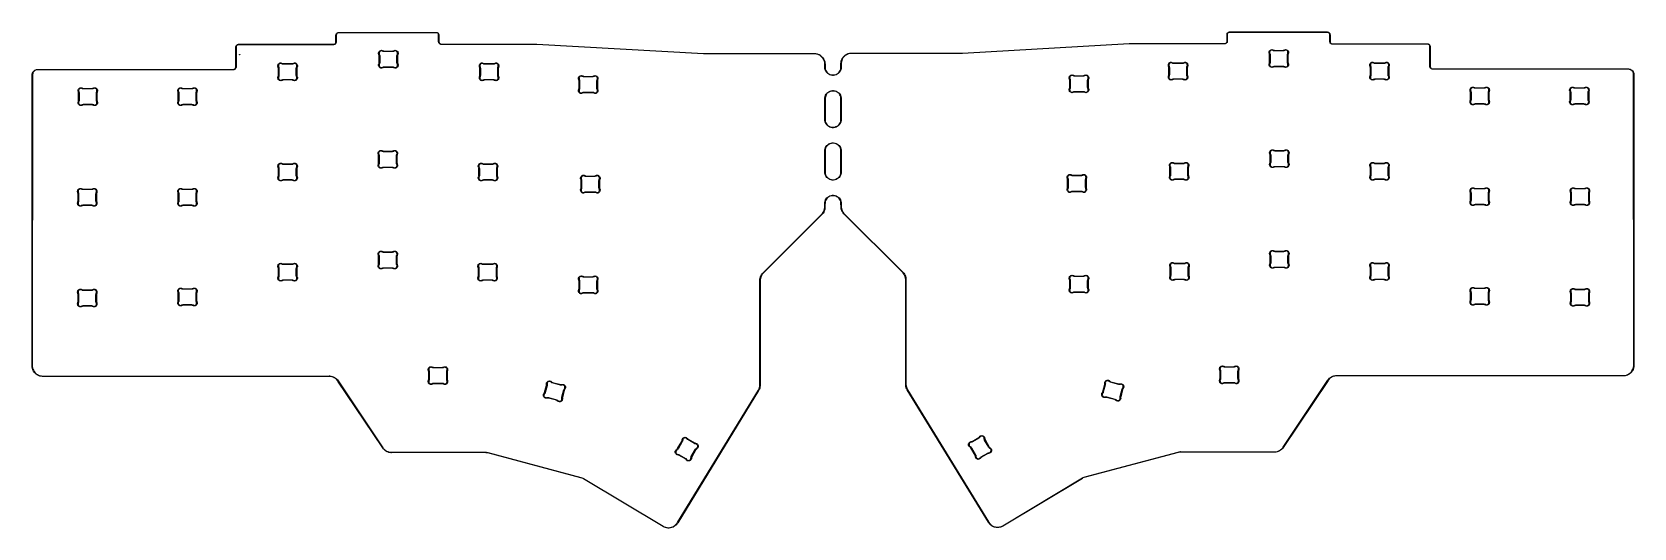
# Model space of a CAD drawing. Header units: inches. Extents: x 0.1 to 12.1, y -5.6 to -1.9.
import ezdxf

# ---------------------------------------------------------------- set-up
doc = ezdxf.new("R2010")
doc.units = ezdxf.units.IN
doc.header["$MEASUREMENT"] = 0
doc.layers.add('Edge.Cuts', color=254, linetype='CONTINUOUS', true_color=0xd0d2cd)

msp = doc.modelspace()

# ---------------------------------------------------------------- linework, layer by layer
at = {"layer": 'Edge.Cuts', "linetype": 'CONTINUOUS'}
for p, q in [((2.394, -1.911), (2.395, -1.907)), ((2.394, -1.961), (2.394, -1.911)), ((2.394, -1.911), (2.394, -1.911)), ((2.395, -1.907), (2.396, -1.902)), ((2.396, -1.902), (2.399, -1.898)), ((2.398, -1.904), (2.396, -1.909)), ((2.396, -1.909), (2.396, -1.911)), ((2.396, -1.911), (2.396, -1.911)), ((2.396, -1.911), (2.396, -1.961)), ((2.4, -1.9), (2.398, -1.904)), ((2.399, -1.898), (2.402, -1.895)), ((2.404, -1.896), (2.4, -1.9)), ((2.402, -1.895), (2.406, -1.893)), ((2.408, -1.894), (2.404, -1.896)), ((2.406, -1.893), (2.41, -1.891)), ((2.413, -1.893), (2.408, -1.894)), ((2.41, -1.891), (2.415, -1.891)), ((2.415, -1.893), (2.413, -1.893)), ((2.415, -1.891), (2.415, -1.891)), ((2.415, -1.891), (3.145, -1.891)), ((3.145, -1.893), (2.415, -1.893)), ((2.415, -1.893), (2.415, -1.893)), ((3.145, -1.891), (3.145, -1.891)), ((3.145, -1.891), (3.145, -1.891)), ((3.145, -1.891), (3.15, -1.891)), ((3.147, -1.893), (3.145, -1.893)), ((3.152, -1.894), (3.147, -1.893)), ((3.15, -1.891), (3.154, -1.893)), ((3.155, -1.896), (3.152, -1.894)), ((3.154, -1.893), (3.158, -1.896)), ((3.158, -1.899), (3.155, -1.896)), ((3.158, -1.896), (3.161, -1.9)), ((3.16, -1.903), (3.158, -1.899)), ((3.161, -1.907), (3.16, -1.903)), ((3.161, -1.9), (3.163, -1.904)), ((3.161, -1.909), (3.161, -1.907)), ((3.161, -1.959), (3.161, -1.909)), ((3.163, -1.904), (3.163, -1.909)), ((3.163, -1.909), (3.163, -1.959)), ((9.047, -1.901), (9.049, -1.896)), ((9.047, -1.905), (9.047, -1.901)), ((9.047, -1.955), (9.047, -1.905)), ((9.047, -1.905), (9.047, -1.905)), ((9.049, -1.896), (9.052, -1.892)), ((9.05, -1.899), (9.049, -1.903)), ((9.049, -1.903), (9.049, -1.905)), ((9.049, -1.905), (9.049, -1.905)), ((9.049, -1.905), (9.049, -1.905)), ((9.049, -1.905), (9.049, -1.955)), ((9.052, -1.895), (9.05, -1.899)), ((9.052, -1.892), (9.056, -1.889)), ((9.055, -1.892), (9.052, -1.895)), ((9.059, -1.89), (9.055, -1.892)), ((9.056, -1.889), (9.06, -1.888)), ((9.063, -1.889), (9.059, -1.89)), ((9.06, -1.888), (9.065, -1.887)), ((9.065, -1.889), (9.063, -1.889)), ((9.065, -1.887), (9.065, -1.887)), ((9.065, -1.887), (9.065, -1.887)), ((9.065, -1.887), (9.795, -1.887)), ((9.795, -1.889), (9.065, -1.889)), ((9.795, -1.887), (9.8, -1.887)), ((9.795, -1.887), (9.795, -1.887)), ((9.795, -1.887), (9.795, -1.887)), ((9.795, -1.887), (9.795, -1.887)), ((9.795, -1.889), (9.795, -1.889)), ((9.795, -1.889), (9.795, -1.889)), ((9.798, -1.889), (9.795, -1.889)), ((9.802, -1.89), (9.798, -1.889)), ((9.8, -1.887), (9.804, -1.889)), ((9.807, -1.892), (9.802, -1.89)), ((9.804, -1.889), (9.808, -1.891)), ((9.81, -1.896), (9.807, -1.892)), ((9.808, -1.891), (9.811, -1.895)), ((9.813, -1.9), (9.81, -1.896)), ((9.811, -1.895), (9.814, -1.898)), ((9.814, -1.905), (9.813, -1.9)), ((9.814, -1.898), (9.815, -1.903)), ((9.814, -1.907), (9.814, -1.905)), ((9.814, -1.957), (9.814, -1.907)), ((9.814, -1.907), (9.814, -1.907)), ((9.814, -1.907), (9.814, -1.907)), ((9.815, -1.903), (9.816, -1.907)), ((9.816, -1.907), (9.816, -1.907)), ((9.816, -1.907), (9.816, -1.957)), ((1.646, -2), (1.647, -1.995)), ((1.646, -2.148), (1.646, -2)), ((1.646, -2), (1.646, -2)), ((1.647, -1.995), (1.648, -1.991)), ((1.648, -1.991), (1.651, -1.987)), ((1.65, -1.993), (1.648, -1.998)), ((1.648, -1.998), (1.648, -2)), ((1.648, -2), (1.648, -2)), ((1.648, -2), (1.648, -2.148)), ((1.652, -1.989), (1.65, -1.993)), ((1.651, -1.987), (1.654, -1.984)), ((1.656, -1.985), (1.652, -1.989)), ((1.654, -1.984), (1.658, -1.981)), ((1.66, -1.983), (1.656, -1.985)), ((1.658, -1.981), (1.662, -1.98)), ((1.665, -1.981), (1.66, -1.983)), ((1.662, -1.98), (1.667, -1.979)), ((1.667, -1.981), (1.665, -1.981)), ((1.667, -1.979), (1.667, -1.979)), ((1.667, -1.979), (2.376, -1.979)), ((2.376, -1.981), (1.667, -1.981)), ((1.667, -1.981), (1.667, -1.981)), ((1.667, -1.981), (1.667, -1.981)), ((2.376, -1.979), (2.378, -1.979)), ((2.38, -1.981), (2.376, -1.981)), ((2.376, -1.981), (2.376, -1.981)), ((2.376, -1.981), (2.376, -1.981)), ((2.378, -1.979), (2.383, -1.978)), ((2.385, -1.979), (2.38, -1.981)), ((2.383, -1.978), (2.387, -1.976)), ((2.389, -1.977), (2.385, -1.979)), ((2.387, -1.976), (2.391, -1.972)), ((2.392, -1.974), (2.389, -1.977)), ((2.391, -1.972), (2.393, -1.968)), ((2.394, -1.97), (2.392, -1.974)), ((2.393, -1.968), (2.394, -1.963)), ((2.394, -1.963), (2.394, -1.961)), ((2.396, -1.965), (2.394, -1.97)), ((2.396, -1.961), (2.396, -1.961)), ((2.396, -1.961), (2.396, -1.965)), ((2.716, -2.033), (2.72, -2.029)), ((2.72, -2.029), (2.724, -2.026)), ((2.724, -2.03), (2.721, -2.034)), ((2.724, -2.026), (2.729, -2.024)), ((2.728, -2.028), (2.724, -2.03)), ((2.732, -2.027), (2.728, -2.028)), ((2.729, -2.024), (2.735, -2.023)), ((2.737, -2.027), (2.732, -2.027)), ((2.735, -2.023), (2.74, -2.024)), ((2.741, -2.029), (2.737, -2.027)), ((2.74, -2.024), (2.745, -2.026)), ((2.743, -2.03), (2.741, -2.029)), ((2.747, -2.031), (2.743, -2.03)), ((2.745, -2.026), (2.747, -2.027)), ((2.747, -2.027), (2.75, -2.028)), ((2.75, -2.032), (2.747, -2.031)), ((2.75, -2.028), (2.753, -2.029)), ((2.754, -2.033), (2.75, -2.032)), ((2.753, -2.029), (2.754, -2.029)), ((2.754, -2.029), (2.754, -2.029)), ((2.754, -2.029), (2.817, -2.029)), ((2.817, -2.033), (2.754, -2.033)), ((2.754, -2.033), (2.754, -2.033)), ((2.817, -2.029), (2.818, -2.029)), ((2.821, -2.032), (2.817, -2.033)), ((2.818, -2.029), (2.821, -2.028)), ((2.821, -2.028), (2.824, -2.027)), ((2.824, -2.031), (2.821, -2.032)), ((2.824, -2.027), (2.826, -2.026)), ((2.828, -2.03), (2.824, -2.031)), ((2.826, -2.026), (2.831, -2.024)), ((2.83, -2.029), (2.828, -2.03)), ((2.834, -2.027), (2.83, -2.029)), ((2.831, -2.024), (2.836, -2.023)), ((2.839, -2.027), (2.834, -2.027)), ((2.836, -2.023), (2.842, -2.024)), ((2.843, -2.028), (2.839, -2.027)), ((2.842, -2.024), (2.847, -2.026)), ((2.847, -2.03), (2.843, -2.028)), ((2.847, -2.026), (2.851, -2.029)), ((2.85, -2.034), (2.847, -2.03)), ((2.851, -2.029), (2.855, -2.033)), ((3.162, -1.963), (3.161, -1.959)), ((3.163, -1.967), (3.162, -1.963)), ((3.163, -1.959), (3.163, -1.959)), ((3.163, -1.959), (3.163, -1.961)), ((3.163, -1.961), (3.165, -1.966)), ((3.166, -1.971), (3.163, -1.967)), ((3.165, -1.966), (3.167, -1.97)), ((3.169, -1.975), (3.166, -1.971)), ((3.167, -1.97), (3.171, -1.973)), ((3.173, -1.977), (3.169, -1.975)), ((3.171, -1.973), (3.175, -1.976)), ((3.178, -1.979), (3.173, -1.977)), ((3.175, -1.976), (3.18, -1.977)), ((3.182, -1.979), (3.178, -1.979)), ((3.18, -1.977), (3.182, -1.977)), ((3.182, -1.977), (3.182, -1.977)), ((3.182, -1.977), (3.889, -1.977)), ((3.889, -1.979), (3.182, -1.979)), ((3.182, -1.979), (3.182, -1.979)), ((3.182, -1.979), (3.182, -1.979)), ((3.889, -1.977), (3.889, -1.977)), ((3.889, -1.977), (3.89, -1.977)), ((3.891, -1.979), (3.889, -1.979)), ((3.889, -1.979), (3.889, -1.979)), ((3.89, -1.977), (3.892, -1.977)), ((3.892, -1.979), (3.891, -1.979)), ((3.892, -1.977), (3.893, -1.977)), ((3.893, -1.979), (3.892, -1.979)), ((3.893, -1.977), (5.138, -2.048)), ((5.138, -2.05), (3.893, -1.979)), ((7.073, -2.044), (8.317, -1.973)), ((8.317, -1.975), (7.073, -2.046)), ((8.317, -1.973), (8.317, -1.973)), ((8.317, -1.973), (8.317, -1.973)), ((8.317, -1.973), (8.319, -1.973)), ((8.318, -1.975), (8.317, -1.975)), ((8.317, -1.975), (8.317, -1.975)), ((8.32, -1.975), (8.318, -1.975)), ((8.319, -1.973), (8.32, -1.973)), ((8.32, -1.973), (8.322, -1.973)), ((8.321, -1.975), (8.32, -1.975)), ((8.322, -1.975), (8.321, -1.975)), ((8.322, -1.973), (8.322, -1.973)), ((8.322, -1.973), (8.322, -1.973)), ((8.322, -1.973), (9.028, -1.973)), ((9.028, -1.975), (8.322, -1.975)), ((9.028, -1.973), (9.031, -1.973)), ((9.033, -1.975), (9.028, -1.975)), ((9.028, -1.975), (9.028, -1.975)), ((9.028, -1.975), (9.028, -1.975)), ((9.031, -1.973), (9.035, -1.972)), ((9.037, -1.973), (9.033, -1.975)), ((9.035, -1.972), (9.04, -1.97)), ((9.041, -1.971), (9.037, -1.973)), ((9.04, -1.97), (9.043, -1.966)), ((9.044, -1.967), (9.041, -1.971)), ((9.043, -1.966), (9.046, -1.962)), ((9.047, -1.964), (9.044, -1.967)), ((9.046, -1.962), (9.047, -1.957)), ((9.047, -1.957), (9.047, -1.955)), ((9.048, -1.959), (9.047, -1.964)), ((9.049, -1.955), (9.048, -1.959)), ((9.049, -1.955), (9.049, -1.955)), ((9.049, -1.955), (9.049, -1.955)), ((9.362, -2.033), (9.364, -2.028)), ((9.364, -2.028), (9.368, -2.024)), ((9.366, -2.032), (9.365, -2.037)), ((9.369, -2.028), (9.366, -2.032)), ((9.368, -2.024), (9.372, -2.021)), ((9.372, -2.025), (9.369, -2.028)), ((9.372, -2.021), (9.377, -2.019)), ((9.376, -2.023), (9.372, -2.025)), ((9.38, -2.022), (9.376, -2.023)), ((9.377, -2.019), (9.383, -2.018)), ((9.385, -2.022), (9.38, -2.022)), ((9.383, -2.018), (9.388, -2.019)), ((9.389, -2.023), (9.385, -2.022)), ((9.388, -2.019), (9.393, -2.021)), ((9.391, -2.025), (9.389, -2.023)), ((9.395, -2.026), (9.391, -2.025)), ((9.393, -2.021), (9.395, -2.022)), ((9.395, -2.022), (9.398, -2.023)), ((9.398, -2.027), (9.395, -2.026)), ((9.398, -2.023), (9.401, -2.024)), ((9.402, -2.028), (9.398, -2.027)), ((9.401, -2.024), (9.402, -2.024)), ((9.402, -2.024), (9.465, -2.024)), ((9.465, -2.028), (9.402, -2.028)), ((9.465, -2.024), (9.466, -2.024)), ((9.469, -2.027), (9.465, -2.028)), ((9.466, -2.024), (9.469, -2.023)), ((9.469, -2.023), (9.472, -2.022)), ((9.472, -2.026), (9.469, -2.027)), ((9.472, -2.022), (9.474, -2.021)), ((9.476, -2.025), (9.472, -2.026)), ((9.474, -2.021), (9.479, -2.019)), ((9.474, -2.021), (9.474, -2.021)), ((9.478, -2.023), (9.476, -2.025)), ((9.476, -2.025), (9.476, -2.025)), ((9.482, -2.022), (9.478, -2.023)), ((9.479, -2.019), (9.484, -2.018)), ((9.487, -2.022), (9.482, -2.022)), ((9.484, -2.018), (9.49, -2.019)), ((9.491, -2.023), (9.487, -2.022)), ((9.49, -2.019), (9.495, -2.021)), ((9.495, -2.025), (9.491, -2.023)), ((9.495, -2.021), (9.499, -2.024)), ((9.498, -2.028), (9.495, -2.025)), ((9.501, -2.032), (9.498, -2.028)), ((9.499, -2.024), (9.503, -2.028)), ((9.502, -2.037), (9.501, -2.032)), ((9.503, -2.028), (9.505, -2.033)), ((9.814, -1.961), (9.814, -1.957)), ((9.814, -1.957), (9.814, -1.957)), ((9.814, -1.957), (9.814, -1.957)), ((9.816, -1.966), (9.814, -1.961)), ((9.816, -1.957), (9.816, -1.959)), ((9.816, -1.959), (9.817, -1.964)), ((9.818, -1.97), (9.816, -1.966)), ((9.817, -1.964), (9.82, -1.968)), ((9.822, -1.973), (9.818, -1.97)), ((9.82, -1.968), (9.823, -1.972)), ((9.826, -1.975), (9.822, -1.973)), ((9.823, -1.972), (9.827, -1.974)), ((9.83, -1.977), (9.826, -1.975)), ((9.827, -1.974), (9.832, -1.975)), ((9.835, -1.977), (9.83, -1.977)), ((9.832, -1.975), (9.835, -1.975)), ((9.835, -1.975), (10.543, -1.975)), ((10.543, -1.977), (9.835, -1.977)), ((9.835, -1.977), (9.835, -1.977)), ((9.835, -1.977), (9.835, -1.977)), ((10.543, -1.975), (10.543, -1.975)), ((10.543, -1.975), (10.548, -1.976)), ((10.546, -1.977), (10.543, -1.977)), ((10.543, -1.977), (10.543, -1.977)), ((10.543, -1.977), (10.543, -1.977)), ((10.551, -1.979), (10.546, -1.977)), ((10.548, -1.976), (10.552, -1.977)), ((10.555, -1.981), (10.551, -1.979)), ((10.552, -1.977), (10.556, -1.98)), ((10.558, -1.985), (10.555, -1.981)), ((10.556, -1.98), (10.559, -1.983)), ((10.561, -1.989), (10.558, -1.985)), ((10.559, -1.983), (10.562, -1.987)), ((10.562, -1.994), (10.561, -1.989)), ((10.562, -1.987), (10.563, -1.992)), ((10.562, -1.996), (10.562, -1.994)), ((10.562, -2.144), (10.562, -1.996)), ((10.562, -1.996), (10.562, -1.996)), ((10.562, -1.996), (10.562, -1.996)), ((10.563, -1.992), (10.564, -1.996)), ((10.564, -1.996), (10.564, -1.996)), ((10.564, -1.996), (10.564, -2.144)), ((1.645, -2.155), (1.646, -2.15)), ((1.646, -2.15), (1.646, -2.148)), ((1.648, -2.152), (1.646, -2.157)), ((1.648, -2.148), (1.648, -2.148)), ((1.648, -2.148), (1.648, -2.148)), ((1.648, -2.148), (1.648, -2.152)), ((1.675, -2.055), (1.675, -2.054)), ((1.675, -2.054), (1.676, -2.054)), ((1.675, -2.056), (1.675, -2.055)), ((1.675, -2.055), (1.675, -2.055)), ((1.675, -2.055), (1.675, -2.055)), ((1.675, -2.055), (1.675, -2.055)), ((1.675, -2.055), (1.675, -2.055)), ((1.676, -2.056), (1.675, -2.056)), ((1.676, -2.054), (1.677, -2.054)), ((1.677, -2.056), (1.676, -2.056)), ((1.677, -2.054), (1.677, -2.055)), ((1.677, -2.054), (1.677, -2.054)), ((1.677, -2.055), (1.677, -2.055)), ((1.677, -2.055), (1.677, -2.055)), ((1.677, -2.055), (1.677, -2.055)), ((1.677, -2.055), (1.677, -2.056)), ((1.677, -2.056), (1.677, -2.056)), ((1.961, -2.138), (1.962, -2.133)), ((1.961, -2.144), (1.961, -2.138)), ((1.963, -2.149), (1.961, -2.144)), ((1.962, -2.133), (1.964, -2.128)), ((1.963, -2.15), (1.963, -2.149)), ((1.963, -2.149), (1.963, -2.149)), ((1.964, -2.153), (1.963, -2.15)), ((1.964, -2.128), (1.968, -2.124)), ((1.965, -2.155), (1.964, -2.153)), ((1.966, -2.132), (1.965, -2.136)), ((1.965, -2.136), (1.965, -2.141)), ((1.965, -2.141), (1.965, -2.145)), ((1.965, -2.145), (1.966, -2.147)), ((1.969, -2.128), (1.966, -2.132)), ((1.966, -2.147), (1.966, -2.147)), ((1.966, -2.147), (1.968, -2.15)), ((1.968, -2.124), (1.972, -2.12)), ((1.968, -2.15), (1.968, -2.153)), ((1.972, -2.125), (1.969, -2.128)), ((1.972, -2.12), (1.977, -2.118)), ((1.976, -2.123), (1.972, -2.125)), ((1.98, -2.122), (1.976, -2.123)), ((1.977, -2.118), (1.983, -2.118)), ((1.985, -2.122), (1.98, -2.122)), ((1.983, -2.118), (1.988, -2.119)), ((1.989, -2.123), (1.985, -2.122)), ((1.988, -2.119), (1.993, -2.121)), ((1.991, -2.124), (1.989, -2.123)), ((1.995, -2.126), (1.991, -2.124)), ((1.993, -2.121), (1.995, -2.122)), ((1.995, -2.122), (1.998, -2.123)), ((1.998, -2.127), (1.995, -2.126)), ((1.998, -2.123), (2.001, -2.123)), ((2.002, -2.127), (1.998, -2.127)), ((2.001, -2.123), (2.002, -2.123)), ((2.002, -2.123), (2.002, -2.123)), ((2.002, -2.123), (2.065, -2.123)), ((2.065, -2.127), (2.002, -2.127)), ((2.002, -2.127), (2.002, -2.127)), ((2.065, -2.123), (2.066, -2.123)), ((2.069, -2.127), (2.065, -2.127)), ((2.066, -2.123), (2.069, -2.123)), ((2.069, -2.123), (2.072, -2.122)), ((2.072, -2.126), (2.069, -2.127)), ((2.072, -2.122), (2.074, -2.121)), ((2.076, -2.124), (2.072, -2.126)), ((2.074, -2.121), (2.079, -2.119)), ((2.078, -2.123), (2.076, -2.124)), ((2.082, -2.122), (2.078, -2.123)), ((2.079, -2.119), (2.084, -2.118)), ((2.087, -2.122), (2.082, -2.122)), ((2.084, -2.118), (2.09, -2.118)), ((2.091, -2.123), (2.087, -2.122)), ((2.09, -2.118), (2.095, -2.12)), ((2.095, -2.125), (2.091, -2.123)), ((2.095, -2.12), (2.099, -2.124)), ((2.098, -2.128), (2.095, -2.125)), ((2.101, -2.132), (2.098, -2.128)), ((2.099, -2.124), (2.103, -2.128)), ((2.099, -2.15), (2.101, -2.147)), ((2.099, -2.153), (2.099, -2.15)), ((2.102, -2.136), (2.101, -2.132)), ((2.101, -2.147), (2.102, -2.145)), ((2.102, -2.141), (2.102, -2.136)), ((2.102, -2.145), (2.102, -2.141)), ((2.103, -2.153), (2.102, -2.155)), ((2.103, -2.128), (2.105, -2.133)), ((2.104, -2.15), (2.103, -2.153)), ((2.106, -2.144), (2.104, -2.149)), ((2.104, -2.149), (2.104, -2.15)), ((2.105, -2.133), (2.106, -2.138)), ((2.106, -2.138), (2.106, -2.144)), ((2.713, -2.044), (2.714, -2.038)), ((2.713, -2.049), (2.713, -2.044)), ((2.715, -2.054), (2.713, -2.049)), ((2.713, -2.13), (2.715, -2.125)), ((2.713, -2.136), (2.713, -2.13)), ((2.714, -2.141), (2.713, -2.136)), ((2.714, -2.038), (2.716, -2.033)), ((2.716, -2.146), (2.714, -2.141)), ((2.715, -2.056), (2.715, -2.054)), ((2.715, -2.054), (2.715, -2.054)), ((2.716, -2.058), (2.715, -2.056)), ((2.715, -2.124), (2.716, -2.121)), ((2.715, -2.125), (2.715, -2.124)), ((2.715, -2.125), (2.715, -2.125)), ((2.717, -2.061), (2.716, -2.058)), ((2.716, -2.121), (2.717, -2.119)), ((2.72, -2.15), (2.716, -2.146)), ((2.718, -2.037), (2.717, -2.042)), ((2.717, -2.042), (2.717, -2.046)), ((2.717, -2.046), (2.717, -2.051)), ((2.717, -2.051), (2.718, -2.053)), ((2.717, -2.062), (2.717, -2.061)), ((2.717, -2.117), (2.717, -2.062)), ((2.717, -2.062), (2.717, -2.062)), ((2.717, -2.119), (2.717, -2.117)), ((2.718, -2.127), (2.717, -2.129)), ((2.717, -2.129), (2.717, -2.133)), ((2.717, -2.133), (2.717, -2.138)), ((2.717, -2.138), (2.718, -2.142)), ((2.721, -2.034), (2.718, -2.037)), ((2.718, -2.053), (2.718, -2.053)), ((2.718, -2.053), (2.72, -2.056)), ((2.72, -2.124), (2.718, -2.127)), ((2.718, -2.127), (2.718, -2.127)), ((2.718, -2.127), (2.718, -2.127)), ((2.718, -2.142), (2.721, -2.146)), ((2.72, -2.056), (2.72, -2.059)), ((2.72, -2.059), (2.721, -2.062)), ((2.721, -2.117), (2.72, -2.121)), ((2.72, -2.121), (2.72, -2.124)), ((2.724, -2.154), (2.72, -2.15)), ((2.721, -2.062), (2.721, -2.062)), ((2.721, -2.062), (2.721, -2.117)), ((2.721, -2.117), (2.721, -2.117)), ((2.721, -2.117), (2.721, -2.117)), ((2.721, -2.146), (2.724, -2.149)), ((2.724, -2.149), (2.728, -2.151)), ((2.728, -2.151), (2.732, -2.152)), ((2.732, -2.152), (2.737, -2.152)), ((2.737, -2.152), (2.741, -2.151)), ((2.741, -2.151), (2.743, -2.15)), ((2.743, -2.15), (2.747, -2.148)), ((2.743, -2.15), (2.743, -2.15)), ((2.747, -2.152), (2.745, -2.153)), ((2.747, -2.148), (2.75, -2.147)), ((2.75, -2.151), (2.747, -2.152)), ((2.75, -2.147), (2.754, -2.147)), ((2.753, -2.151), (2.75, -2.151)), ((2.754, -2.151), (2.753, -2.151)), ((2.754, -2.147), (2.817, -2.147)), ((2.817, -2.151), (2.754, -2.151)), ((2.817, -2.147), (2.821, -2.147)), ((2.818, -2.151), (2.817, -2.151)), ((2.821, -2.151), (2.818, -2.151)), ((2.821, -2.147), (2.824, -2.148)), ((2.824, -2.152), (2.821, -2.151)), ((2.824, -2.148), (2.828, -2.15)), ((2.826, -2.153), (2.824, -2.152)), ((2.828, -2.15), (2.83, -2.151)), ((2.83, -2.151), (2.834, -2.152)), ((2.834, -2.152), (2.839, -2.152)), ((2.839, -2.152), (2.843, -2.151)), ((2.843, -2.151), (2.847, -2.149)), ((2.847, -2.149), (2.85, -2.146)), ((2.851, -2.15), (2.847, -2.154)), ((2.853, -2.037), (2.85, -2.034)), ((2.85, -2.062), (2.851, -2.059)), ((2.85, -2.117), (2.85, -2.062)), ((2.85, -2.062), (2.85, -2.062)), ((2.851, -2.121), (2.85, -2.117)), ((2.85, -2.146), (2.853, -2.142)), ((2.851, -2.056), (2.853, -2.053)), ((2.851, -2.059), (2.851, -2.056)), ((2.851, -2.124), (2.851, -2.121)), ((2.853, -2.127), (2.851, -2.124)), ((2.855, -2.146), (2.851, -2.15)), ((2.854, -2.042), (2.853, -2.037)), ((2.853, -2.053), (2.854, -2.051)), ((2.854, -2.129), (2.853, -2.127)), ((2.853, -2.142), (2.854, -2.138)), ((2.854, -2.046), (2.854, -2.042)), ((2.854, -2.051), (2.854, -2.046)), ((2.855, -2.058), (2.854, -2.061)), ((2.854, -2.061), (2.854, -2.062)), ((2.854, -2.062), (2.854, -2.062)), ((2.854, -2.062), (2.854, -2.117)), ((2.854, -2.117), (2.854, -2.119)), ((2.854, -2.119), (2.855, -2.121)), ((2.854, -2.133), (2.854, -2.129)), ((2.854, -2.138), (2.854, -2.133)), ((2.855, -2.033), (2.857, -2.038)), ((2.856, -2.056), (2.855, -2.058)), ((2.855, -2.121), (2.856, -2.124)), ((2.857, -2.141), (2.855, -2.146)), ((2.858, -2.049), (2.856, -2.054)), ((2.856, -2.054), (2.856, -2.056)), ((2.856, -2.124), (2.856, -2.125)), ((2.856, -2.125), (2.856, -2.125)), ((2.856, -2.125), (2.858, -2.13)), ((2.857, -2.038), (2.858, -2.044)), ((2.858, -2.136), (2.857, -2.141)), ((2.858, -2.044), (2.858, -2.049)), ((2.858, -2.13), (2.858, -2.136)), ((3.465, -2.138), (3.466, -2.133)), ((3.465, -2.144), (3.465, -2.138)), ((3.467, -2.149), (3.465, -2.144)), ((3.466, -2.133), (3.468, -2.128)), ((3.467, -2.15), (3.467, -2.149)), ((3.467, -2.149), (3.467, -2.149)), ((3.468, -2.153), (3.467, -2.15)), ((3.468, -2.128), (3.472, -2.124)), ((3.469, -2.155), (3.468, -2.153)), ((3.47, -2.132), (3.469, -2.136)), ((3.469, -2.136), (3.469, -2.141)), ((3.469, -2.141), (3.469, -2.145)), ((3.469, -2.145), (3.47, -2.147)), ((3.473, -2.128), (3.47, -2.132)), ((3.47, -2.147), (3.47, -2.147)), ((3.47, -2.147), (3.472, -2.15)), ((3.472, -2.124), (3.476, -2.12)), ((3.472, -2.15), (3.472, -2.153)), ((3.476, -2.125), (3.473, -2.128)), ((3.476, -2.12), (3.481, -2.118)), ((3.48, -2.123), (3.476, -2.125)), ((3.484, -2.122), (3.48, -2.123)), ((3.481, -2.118), (3.487, -2.118)), ((3.489, -2.122), (3.484, -2.122)), ((3.487, -2.118), (3.492, -2.119)), ((3.493, -2.123), (3.489, -2.122)), ((3.492, -2.119), (3.497, -2.121)), ((3.495, -2.124), (3.493, -2.123)), ((3.499, -2.126), (3.495, -2.124)), ((3.497, -2.121), (3.499, -2.122)), ((3.499, -2.122), (3.502, -2.123)), ((3.502, -2.127), (3.499, -2.126)), ((3.502, -2.123), (3.505, -2.123)), ((3.506, -2.127), (3.502, -2.127)), ((3.505, -2.123), (3.506, -2.123)), ((3.506, -2.123), (3.506, -2.123)), ((3.506, -2.123), (3.569, -2.123)), ((3.569, -2.127), (3.506, -2.127)), ((3.506, -2.127), (3.506, -2.127)), ((3.569, -2.123), (3.57, -2.123)), ((3.573, -2.127), (3.569, -2.127)), ((3.57, -2.123), (3.573, -2.123)), ((3.573, -2.123), (3.576, -2.122)), ((3.576, -2.126), (3.573, -2.127)), ((3.576, -2.122), (3.578, -2.121)), ((3.58, -2.124), (3.576, -2.126)), ((3.578, -2.121), (3.583, -2.119)), ((3.582, -2.123), (3.58, -2.124)), ((3.586, -2.122), (3.582, -2.123)), ((3.583, -2.119), (3.588, -2.118)), ((3.591, -2.122), (3.586, -2.122)), ((3.588, -2.118), (3.594, -2.118)), ((3.595, -2.123), (3.591, -2.122)), ((3.594, -2.118), (3.599, -2.12)), ((3.599, -2.125), (3.595, -2.123)), ((3.599, -2.12), (3.603, -2.124)), ((3.602, -2.128), (3.599, -2.125)), ((3.605, -2.132), (3.602, -2.128)), ((3.603, -2.124), (3.607, -2.128)), ((3.603, -2.15), (3.605, -2.147)), ((3.603, -2.153), (3.603, -2.15)), ((3.606, -2.136), (3.605, -2.132)), ((3.605, -2.147), (3.606, -2.145)), ((3.606, -2.141), (3.606, -2.136)), ((3.606, -2.145), (3.606, -2.141)), ((3.607, -2.153), (3.606, -2.155)), ((3.607, -2.128), (3.609, -2.133)), ((3.608, -2.15), (3.607, -2.153)), ((3.61, -2.144), (3.608, -2.149)), ((3.608, -2.149), (3.608, -2.15)), ((3.609, -2.133), (3.61, -2.138)), ((3.61, -2.138), (3.61, -2.144)), ((5.138, -2.048), (5.138, -2.048)), ((5.138, -2.048), (5.14, -2.048)), ((5.139, -2.05), (5.138, -2.05)), ((5.141, -2.05), (5.139, -2.05)), ((5.14, -2.048), (5.141, -2.048)), ((5.141, -2.048), (5.142, -2.048)), ((5.142, -2.05), (5.141, -2.05)), ((5.142, -2.048), (5.966, -2.048)), ((5.966, -2.05), (5.142, -2.05)), ((5.966, -2.048), (5.966, -2.048)), ((5.966, -2.048), (5.977, -2.048)), ((5.971, -2.05), (5.966, -2.05)), ((5.981, -2.051), (5.971, -2.05)), ((5.977, -2.048), (5.987, -2.05)), ((5.991, -2.054), (5.981, -2.051)), ((5.987, -2.05), (5.997, -2.054)), ((6.001, -2.058), (5.991, -2.054)), ((5.997, -2.054), (6.006, -2.058)), ((6.009, -2.063), (6.001, -2.058)), ((6.006, -2.058), (6.015, -2.064)), ((6.018, -2.069), (6.009, -2.063)), ((6.015, -2.064), (6.023, -2.071)), ((6.025, -2.076), (6.018, -2.069)), ((6.023, -2.071), (6.029, -2.079)), ((6.031, -2.084), (6.025, -2.076)), ((6.029, -2.079), (6.035, -2.088)), ((6.036, -2.093), (6.031, -2.084)), ((6.035, -2.088), (6.04, -2.097)), ((6.04, -2.102), (6.036, -2.093)), ((6.04, -2.097), (6.043, -2.107)), ((6.043, -2.112), (6.04, -2.102)), ((6.043, -2.107), (6.045, -2.117)), ((6.044, -2.122), (6.043, -2.112)), ((6.044, -2.128), (6.044, -2.122)), ((6.044, -2.149), (6.044, -2.128)), ((6.044, -2.128), (6.044, -2.128)), ((6.044, -2.128), (6.044, -2.128)), ((6.045, -2.158), (6.044, -2.149)), ((6.044, -2.149), (6.044, -2.149)), ((6.045, -2.117), (6.046, -2.128)), ((6.046, -2.128), (6.046, -2.128)), ((6.046, -2.128), (6.046, -2.149)), ((6.046, -2.149), (6.046, -2.149)), ((6.046, -2.149), (6.046, -2.149)), ((6.046, -2.149), (6.046, -2.153)), ((6.164, -2.124), (6.165, -2.113)), ((6.164, -2.149), (6.164, -2.124)), ((6.164, -2.124), (6.164, -2.124)), ((6.164, -2.124), (6.164, -2.124)), ((6.164, -2.153), (6.164, -2.149)), ((6.165, -2.113), (6.167, -2.103)), ((6.168, -2.108), (6.166, -2.119)), ((6.166, -2.119), (6.166, -2.124)), ((6.166, -2.124), (6.166, -2.124)), ((6.166, -2.124), (6.166, -2.149)), ((6.166, -2.149), (6.166, -2.149)), ((6.166, -2.149), (6.166, -2.149)), ((6.166, -2.149), (6.166, -2.158)), ((6.167, -2.103), (6.17, -2.093)), ((6.17, -2.099), (6.168, -2.108)), ((6.17, -2.093), (6.175, -2.084)), ((6.174, -2.089), (6.17, -2.099)), ((6.179, -2.08), (6.174, -2.089)), ((6.175, -2.084), (6.181, -2.075)), ((6.186, -2.072), (6.179, -2.08)), ((6.181, -2.075), (6.188, -2.067)), ((6.193, -2.065), (6.186, -2.072)), ((6.188, -2.067), (6.196, -2.06)), ((6.201, -2.059), (6.193, -2.065)), ((6.196, -2.06), (6.204, -2.055)), ((6.21, -2.054), (6.201, -2.059)), ((6.204, -2.055), (6.214, -2.05)), ((6.219, -2.05), (6.21, -2.054)), ((6.214, -2.05), (6.223, -2.047)), ((6.229, -2.047), (6.219, -2.05)), ((6.223, -2.047), (6.234, -2.045)), ((6.239, -2.046), (6.229, -2.047)), ((6.234, -2.045), (6.244, -2.044)), ((6.244, -2.046), (6.239, -2.046)), ((6.244, -2.044), (6.244, -2.044)), ((6.244, -2.044), (6.244, -2.044)), ((6.244, -2.044), (7.068, -2.044)), ((7.068, -2.046), (6.244, -2.046)), ((6.244, -2.046), (6.244, -2.046)), ((6.244, -2.046), (6.244, -2.046)), ((7.068, -2.044), (7.068, -2.044)), ((7.068, -2.044), (7.068, -2.044)), ((7.068, -2.044), (7.069, -2.044)), ((7.07, -2.046), (7.068, -2.046)), ((7.068, -2.046), (7.068, -2.046)), ((7.068, -2.046), (7.068, -2.046)), ((7.068, -2.046), (7.068, -2.046)), ((7.068, -2.046), (7.068, -2.046)), ((7.069, -2.044), (7.07, -2.044)), ((7.07, -2.044), (7.072, -2.044)), ((7.071, -2.046), (7.07, -2.046)), ((7.073, -2.046), (7.071, -2.046)), ((7.072, -2.044), (7.073, -2.044)), ((7.073, -2.044), (7.073, -2.044)), ((7.073, -2.044), (7.073, -2.044)), ((7.073, -2.046), (7.073, -2.046)), ((8.609, -2.133), (8.61, -2.128)), ((8.609, -2.139), (8.609, -2.133)), ((8.611, -2.144), (8.609, -2.139)), ((8.61, -2.128), (8.612, -2.123)), ((8.611, -2.145), (8.611, -2.144)), ((8.612, -2.148), (8.611, -2.145)), ((8.612, -2.123), (8.616, -2.118)), ((8.613, -2.15), (8.612, -2.148)), ((8.614, -2.127), (8.613, -2.131)), ((8.613, -2.131), (8.613, -2.136)), ((8.613, -2.136), (8.613, -2.14)), ((8.613, -2.14), (8.614, -2.142)), ((8.613, -2.151), (8.613, -2.15)), ((8.613, -2.207), (8.613, -2.151)), ((8.617, -2.123), (8.614, -2.127)), ((8.614, -2.142), (8.614, -2.142)), ((8.614, -2.142), (8.616, -2.145)), ((8.616, -2.118), (8.62, -2.115)), ((8.616, -2.145), (8.616, -2.148)), ((8.616, -2.148), (8.617, -2.151)), ((8.62, -2.12), (8.617, -2.123)), ((8.617, -2.151), (8.617, -2.207)), ((8.62, -2.115), (8.625, -2.113)), ((8.624, -2.118), (8.62, -2.12)), ((8.628, -2.117), (8.624, -2.118)), ((8.625, -2.113), (8.631, -2.113)), ((8.633, -2.117), (8.628, -2.117)), ((8.631, -2.113), (8.636, -2.114)), ((8.637, -2.118), (8.633, -2.117)), ((8.636, -2.114), (8.641, -2.116)), ((8.639, -2.119), (8.637, -2.118)), ((8.643, -2.121), (8.639, -2.119)), ((8.641, -2.116), (8.643, -2.116)), ((8.643, -2.116), (8.646, -2.118)), ((8.646, -2.122), (8.643, -2.121)), ((8.646, -2.118), (8.649, -2.118)), ((8.65, -2.122), (8.646, -2.122)), ((8.649, -2.118), (8.65, -2.118)), ((8.65, -2.118), (8.713, -2.118)), ((8.713, -2.122), (8.65, -2.122)), ((8.713, -2.118), (8.714, -2.118)), ((8.717, -2.122), (8.713, -2.122)), ((8.714, -2.118), (8.717, -2.118)), ((8.717, -2.118), (8.72, -2.116)), ((8.72, -2.121), (8.717, -2.122)), ((8.72, -2.116), (8.722, -2.116)), ((8.724, -2.119), (8.72, -2.121)), ((8.722, -2.116), (8.727, -2.114)), ((8.722, -2.116), (8.722, -2.116)), ((8.726, -2.118), (8.724, -2.119)), ((8.724, -2.119), (8.724, -2.119)), ((8.73, -2.117), (8.726, -2.118)), ((8.727, -2.114), (8.732, -2.113)), ((8.735, -2.117), (8.73, -2.117)), ((8.732, -2.113), (8.738, -2.113)), ((8.739, -2.118), (8.735, -2.117)), ((8.738, -2.113), (8.743, -2.115)), ((8.743, -2.12), (8.739, -2.118)), ((8.743, -2.115), (8.747, -2.118)), ((8.746, -2.123), (8.743, -2.12)), ((8.749, -2.127), (8.746, -2.123)), ((8.747, -2.118), (8.751, -2.123)), ((8.747, -2.145), (8.749, -2.142)), ((8.747, -2.148), (8.747, -2.145)), ((8.747, -2.151), (8.747, -2.148)), ((8.747, -2.207), (8.747, -2.151)), ((8.747, -2.151), (8.747, -2.151)), ((8.747, -2.151), (8.747, -2.151)), ((8.75, -2.131), (8.749, -2.127)), ((8.749, -2.142), (8.75, -2.14)), ((8.749, -2.142), (8.749, -2.142)), ((8.749, -2.142), (8.749, -2.142)), ((8.751, -2.136), (8.75, -2.131)), ((8.75, -2.14), (8.751, -2.136)), ((8.751, -2.148), (8.75, -2.15)), ((8.75, -2.15), (8.75, -2.151)), ((8.75, -2.151), (8.75, -2.207)), ((8.751, -2.123), (8.753, -2.128)), ((8.752, -2.145), (8.751, -2.148)), ((8.754, -2.139), (8.752, -2.144)), ((8.752, -2.144), (8.752, -2.144)), ((8.752, -2.144), (8.752, -2.145)), ((8.753, -2.128), (8.754, -2.133)), ((8.754, -2.133), (8.754, -2.139)), ((9.361, -2.039), (9.362, -2.033)), ((9.361, -2.044), (9.361, -2.039)), ((9.363, -2.049), (9.361, -2.044)), ((9.361, -2.125), (9.363, -2.12)), ((9.361, -2.131), (9.361, -2.125)), ((9.362, -2.136), (9.361, -2.131)), ((9.364, -2.141), (9.362, -2.136)), ((9.363, -2.05), (9.363, -2.049)), ((9.364, -2.053), (9.363, -2.05)), ((9.363, -2.119), (9.364, -2.116)), ((9.363, -2.12), (9.363, -2.119)), ((9.365, -2.056), (9.364, -2.053)), ((9.364, -2.116), (9.365, -2.114)), ((9.368, -2.145), (9.364, -2.141)), ((9.365, -2.037), (9.365, -2.041)), ((9.365, -2.041), (9.365, -2.046)), ((9.365, -2.046), (9.366, -2.048)), ((9.365, -2.057), (9.365, -2.056)), ((9.365, -2.112), (9.365, -2.057)), ((9.365, -2.114), (9.365, -2.112)), ((9.365, -2.112), (9.365, -2.112)), ((9.366, -2.122), (9.365, -2.124)), ((9.365, -2.124), (9.365, -2.128)), ((9.365, -2.128), (9.365, -2.133)), ((9.365, -2.133), (9.366, -2.137)), ((9.366, -2.048), (9.366, -2.048)), ((9.366, -2.048), (9.368, -2.051)), ((9.368, -2.119), (9.366, -2.122)), ((9.366, -2.137), (9.369, -2.141)), ((9.368, -2.051), (9.368, -2.054)), ((9.368, -2.054), (9.369, -2.057)), ((9.369, -2.112), (9.368, -2.116)), ((9.368, -2.116), (9.368, -2.119)), ((9.372, -2.148), (9.368, -2.145)), ((9.369, -2.057), (9.369, -2.112)), ((9.369, -2.112), (9.369, -2.112)), ((9.369, -2.141), (9.372, -2.144)), ((9.372, -2.144), (9.376, -2.146)), ((9.377, -2.15), (9.372, -2.148)), ((9.376, -2.146), (9.38, -2.147)), ((9.383, -2.151), (9.377, -2.15)), ((9.38, -2.147), (9.385, -2.147)), ((9.388, -2.15), (9.383, -2.151)), ((9.385, -2.147), (9.389, -2.146)), ((9.393, -2.148), (9.388, -2.15)), ((9.389, -2.146), (9.391, -2.145)), ((9.391, -2.145), (9.395, -2.143)), ((9.395, -2.147), (9.393, -2.148)), ((9.395, -2.143), (9.398, -2.142)), ((9.398, -2.146), (9.395, -2.147)), ((9.398, -2.142), (9.402, -2.142)), ((9.401, -2.146), (9.398, -2.146)), ((9.402, -2.146), (9.401, -2.146)), ((9.402, -2.142), (9.465, -2.142)), ((9.465, -2.146), (9.402, -2.146)), ((9.465, -2.142), (9.465, -2.142)), ((9.465, -2.142), (9.469, -2.142)), ((9.466, -2.146), (9.465, -2.146)), ((9.465, -2.146), (9.465, -2.146)), ((9.469, -2.146), (9.466, -2.146)), ((9.469, -2.142), (9.472, -2.143)), ((9.472, -2.147), (9.469, -2.146)), ((9.472, -2.143), (9.476, -2.145)), ((9.474, -2.148), (9.472, -2.147)), ((9.479, -2.15), (9.474, -2.148)), ((9.476, -2.145), (9.478, -2.146)), ((9.478, -2.146), (9.482, -2.147)), ((9.484, -2.151), (9.479, -2.15)), ((9.482, -2.147), (9.487, -2.147)), ((9.49, -2.15), (9.484, -2.151)), ((9.487, -2.147), (9.491, -2.146)), ((9.495, -2.148), (9.49, -2.15)), ((9.491, -2.146), (9.495, -2.144)), ((9.495, -2.144), (9.498, -2.141)), ((9.499, -2.145), (9.495, -2.148)), ((9.498, -2.057), (9.499, -2.054)), ((9.498, -2.112), (9.498, -2.057)), ((9.498, -2.057), (9.498, -2.057)), ((9.498, -2.057), (9.498, -2.057)), ((9.499, -2.116), (9.498, -2.112)), ((9.498, -2.141), (9.501, -2.137)), ((9.499, -2.051), (9.501, -2.048)), ((9.499, -2.054), (9.499, -2.051)), ((9.499, -2.119), (9.499, -2.116)), ((9.501, -2.122), (9.499, -2.119)), ((9.503, -2.141), (9.499, -2.145)), ((9.501, -2.048), (9.502, -2.046)), ((9.501, -2.048), (9.501, -2.048)), ((9.501, -2.048), (9.501, -2.048)), ((9.502, -2.124), (9.501, -2.122)), ((9.501, -2.137), (9.502, -2.133)), ((9.502, -2.041), (9.502, -2.037)), ((9.502, -2.046), (9.502, -2.041)), ((9.503, -2.053), (9.502, -2.056)), ((9.502, -2.056), (9.502, -2.057)), ((9.502, -2.057), (9.502, -2.112)), ((9.502, -2.112), (9.502, -2.112)), ((9.502, -2.112), (9.502, -2.114)), ((9.502, -2.114), (9.503, -2.116)), ((9.502, -2.128), (9.502, -2.124)), ((9.502, -2.133), (9.502, -2.128)), ((9.504, -2.05), (9.503, -2.053)), ((9.503, -2.116), (9.504, -2.119)), ((9.505, -2.136), (9.503, -2.141)), ((9.506, -2.044), (9.504, -2.049)), ((9.504, -2.049), (9.504, -2.049)), ((9.504, -2.049), (9.504, -2.05)), ((9.504, -2.119), (9.504, -2.12)), ((9.504, -2.12), (9.504, -2.12)), ((9.504, -2.12), (9.506, -2.125)), ((9.505, -2.033), (9.506, -2.039)), ((9.506, -2.131), (9.505, -2.136)), ((9.506, -2.039), (9.506, -2.044)), ((9.506, -2.125), (9.506, -2.131)), ((10.113, -2.133), (10.114, -2.128)), ((10.113, -2.139), (10.113, -2.133)), ((10.115, -2.144), (10.113, -2.139)), ((10.114, -2.128), (10.116, -2.123)), ((10.115, -2.145), (10.115, -2.144)), ((10.116, -2.148), (10.115, -2.145)), ((10.116, -2.123), (10.12, -2.118)), ((10.117, -2.15), (10.116, -2.148)), ((10.118, -2.127), (10.117, -2.131)), ((10.117, -2.131), (10.117, -2.136)), ((10.117, -2.136), (10.117, -2.14)), ((10.117, -2.14), (10.118, -2.142)), ((10.117, -2.151), (10.117, -2.15)), ((10.117, -2.207), (10.117, -2.151)), ((10.121, -2.123), (10.118, -2.127)), ((10.118, -2.142), (10.118, -2.142)), ((10.118, -2.142), (10.12, -2.145)), ((10.12, -2.118), (10.124, -2.115)), ((10.12, -2.145), (10.12, -2.148)), ((10.12, -2.148), (10.121, -2.151)), ((10.124, -2.12), (10.121, -2.123)), ((10.121, -2.151), (10.121, -2.207)), ((10.124, -2.115), (10.129, -2.113)), ((10.128, -2.118), (10.124, -2.12)), ((10.132, -2.117), (10.128, -2.118)), ((10.129, -2.113), (10.135, -2.113)), ((10.137, -2.117), (10.132, -2.117)), ((10.135, -2.113), (10.14, -2.114)), ((10.141, -2.118), (10.137, -2.117)), ((10.14, -2.114), (10.145, -2.116)), ((10.143, -2.119), (10.141, -2.118)), ((10.147, -2.121), (10.143, -2.119)), ((10.145, -2.116), (10.147, -2.116)), ((10.147, -2.116), (10.15, -2.118)), ((10.15, -2.122), (10.147, -2.121)), ((10.15, -2.118), (10.153, -2.118)), ((10.154, -2.122), (10.15, -2.122)), ((10.153, -2.118), (10.154, -2.118)), ((10.154, -2.118), (10.217, -2.118)), ((10.217, -2.122), (10.154, -2.122)), ((10.217, -2.118), (10.218, -2.118)), ((10.221, -2.122), (10.217, -2.122)), ((10.218, -2.118), (10.221, -2.118)), ((10.221, -2.118), (10.224, -2.116)), ((10.224, -2.121), (10.221, -2.122)), ((10.224, -2.116), (10.226, -2.116)), ((10.228, -2.119), (10.224, -2.121)), ((10.226, -2.116), (10.231, -2.114)), ((10.226, -2.116), (10.226, -2.116)), ((10.23, -2.118), (10.228, -2.119)), ((10.228, -2.119), (10.228, -2.119)), ((10.234, -2.117), (10.23, -2.118)), ((10.231, -2.114), (10.236, -2.113)), ((10.239, -2.117), (10.234, -2.117)), ((10.236, -2.113), (10.242, -2.113)), ((10.243, -2.118), (10.239, -2.117)), ((10.242, -2.113), (10.247, -2.115)), ((10.247, -2.12), (10.243, -2.118)), ((10.247, -2.115), (10.251, -2.118)), ((10.25, -2.123), (10.247, -2.12)), ((10.253, -2.127), (10.25, -2.123)), ((10.25, -2.151), (10.251, -2.148)), ((10.25, -2.207), (10.25, -2.151)), ((10.25, -2.151), (10.25, -2.151)), ((10.25, -2.151), (10.25, -2.151)), ((10.251, -2.118), (10.255, -2.123)), ((10.251, -2.145), (10.253, -2.142)), ((10.251, -2.148), (10.251, -2.145)), ((10.254, -2.131), (10.253, -2.127)), ((10.253, -2.142), (10.254, -2.14)), ((10.253, -2.142), (10.253, -2.142)), ((10.253, -2.142), (10.253, -2.142)), ((10.254, -2.136), (10.254, -2.131)), ((10.254, -2.14), (10.254, -2.136)), ((10.255, -2.148), (10.254, -2.15)), ((10.254, -2.15), (10.254, -2.151)), ((10.254, -2.151), (10.254, -2.207)), ((10.255, -2.123), (10.257, -2.128)), ((10.256, -2.145), (10.255, -2.148)), ((10.258, -2.139), (10.256, -2.144)), ((10.256, -2.144), (10.256, -2.144)), ((10.256, -2.144), (10.256, -2.145)), ((10.257, -2.128), (10.258, -2.133)), ((10.258, -2.133), (10.258, -2.139)), ((10.562, -2.148), (10.562, -2.144)), ((10.564, -2.153), (10.562, -2.148)), ((10.564, -2.144), (10.564, -2.144)), ((10.564, -2.144), (10.564, -2.144)), ((10.564, -2.144), (10.564, -2.146)), ((10.564, -2.146), (10.565, -2.151)), ((10.566, -2.157), (10.564, -2.153)), ((10.565, -2.151), (10.568, -2.155)), ((0.125, -4.379), (0.127, -2.207)), ((0.127, -2.2), (0.129, -2.193)), ((0.127, -2.207), (0.127, -2.2)), ((0.129, -2.207), (0.127, -4.379)), ((0.129, -2.193), (0.132, -2.186)), ((0.13, -2.197), (0.129, -2.203)), ((0.129, -2.203), (0.129, -2.207)), ((0.132, -2.19), (0.13, -2.197)), ((0.132, -2.186), (0.136, -2.181)), ((0.135, -2.185), (0.132, -2.19)), ((0.14, -2.179), (0.135, -2.185)), ((0.136, -2.181), (0.141, -2.176)), ((0.145, -2.175), (0.14, -2.179)), ((0.141, -2.176), (0.147, -2.172)), ((0.151, -2.172), (0.145, -2.175)), ((0.147, -2.172), (0.153, -2.169)), ((0.157, -2.169), (0.151, -2.172)), ((0.153, -2.169), (0.16, -2.167)), ((0.164, -2.168), (0.157, -2.169)), ((0.16, -2.167), (0.167, -2.166)), ((0.167, -2.168), (0.164, -2.168)), ((0.167, -2.166), (0.206, -2.166)), ((0.206, -2.168), (0.167, -2.168)), ((0.206, -2.166), (1.628, -2.166)), ((1.628, -2.168), (0.206, -2.168)), ((0.206, -2.168), (0.206, -2.168)), ((0.206, -2.168), (0.206, -2.168)), ((1.628, -2.166), (1.628, -2.166)), ((1.628, -2.166), (1.63, -2.166)), ((1.632, -2.168), (1.628, -2.168)), ((1.628, -2.168), (1.628, -2.168)), ((1.628, -2.168), (1.628, -2.168)), ((1.63, -2.166), (1.635, -2.165)), ((1.637, -2.166), (1.632, -2.168)), ((1.635, -2.165), (1.639, -2.163)), ((1.641, -2.164), (1.637, -2.166)), ((1.639, -2.163), (1.643, -2.159)), ((1.644, -2.16), (1.641, -2.164)), ((1.643, -2.159), (1.645, -2.155)), ((1.646, -2.157), (1.644, -2.16)), ((1.961, -2.225), (1.963, -2.22)), ((1.961, -2.23), (1.961, -2.225)), ((1.962, -2.236), (1.961, -2.23)), ((1.964, -2.241), (1.962, -2.236)), ((1.963, -2.218), (1.964, -2.216)), ((1.963, -2.22), (1.963, -2.218)), ((1.963, -2.22), (1.963, -2.22)), ((1.964, -2.216), (1.965, -2.213)), ((1.968, -2.245), (1.964, -2.241)), ((1.965, -2.157), (1.965, -2.155)), ((1.965, -2.212), (1.965, -2.157)), ((1.965, -2.157), (1.965, -2.157)), ((1.965, -2.213), (1.965, -2.212)), ((1.966, -2.221), (1.965, -2.223)), ((1.965, -2.223), (1.965, -2.228)), ((1.965, -2.228), (1.965, -2.232)), ((1.965, -2.232), (1.966, -2.237)), ((1.968, -2.218), (1.966, -2.221)), ((1.966, -2.221), (1.966, -2.221)), ((1.966, -2.221), (1.966, -2.221)), ((1.966, -2.237), (1.969, -2.24)), ((1.968, -2.153), (1.969, -2.157)), ((1.969, -2.212), (1.968, -2.215)), ((1.968, -2.215), (1.968, -2.218)), ((1.972, -2.248), (1.968, -2.245)), ((1.969, -2.157), (1.969, -2.157)), ((1.969, -2.157), (1.969, -2.212)), ((1.969, -2.212), (1.969, -2.212)), ((1.969, -2.212), (1.969, -2.212)), ((1.969, -2.24), (1.972, -2.244)), ((1.972, -2.244), (1.976, -2.246)), ((1.977, -2.25), (1.972, -2.248)), ((1.976, -2.246), (1.98, -2.247)), ((1.983, -2.251), (1.977, -2.25)), ((1.98, -2.247), (1.985, -2.247)), ((1.988, -2.25), (1.983, -2.251)), ((1.985, -2.247), (1.989, -2.245)), ((1.993, -2.248), (1.988, -2.25)), ((1.989, -2.245), (1.991, -2.244)), ((1.991, -2.244), (1.995, -2.243)), ((1.991, -2.244), (1.991, -2.244)), ((1.995, -2.247), (1.993, -2.248)), ((1.993, -2.248), (1.993, -2.248)), ((1.995, -2.243), (1.998, -2.242)), ((1.998, -2.246), (1.995, -2.247)), ((1.998, -2.242), (2.002, -2.241)), ((2.001, -2.245), (1.998, -2.246)), ((2.002, -2.245), (2.001, -2.245)), ((2.002, -2.241), (2.065, -2.241)), ((2.065, -2.245), (2.002, -2.245)), ((2.065, -2.241), (2.069, -2.242)), ((2.066, -2.245), (2.065, -2.245)), ((2.069, -2.246), (2.066, -2.245)), ((2.069, -2.242), (2.072, -2.243)), ((2.072, -2.247), (2.069, -2.246)), ((2.072, -2.243), (2.076, -2.244)), ((2.074, -2.248), (2.072, -2.247)), ((2.079, -2.25), (2.074, -2.248)), ((2.076, -2.244), (2.078, -2.245)), ((2.078, -2.245), (2.082, -2.247)), ((2.084, -2.251), (2.079, -2.25)), ((2.082, -2.247), (2.087, -2.247)), ((2.09, -2.25), (2.084, -2.251)), ((2.087, -2.247), (2.091, -2.246)), ((2.095, -2.248), (2.09, -2.25)), ((2.091, -2.246), (2.095, -2.244)), ((2.095, -2.244), (2.098, -2.24)), ((2.099, -2.245), (2.095, -2.248)), ((2.098, -2.157), (2.099, -2.153)), ((2.098, -2.212), (2.098, -2.157)), ((2.098, -2.157), (2.098, -2.157)), ((2.099, -2.215), (2.098, -2.212)), ((2.098, -2.24), (2.101, -2.237)), ((2.099, -2.218), (2.099, -2.215)), ((2.101, -2.221), (2.099, -2.218)), ((2.103, -2.241), (2.099, -2.245)), ((2.102, -2.223), (2.101, -2.221)), ((2.101, -2.237), (2.102, -2.232)), ((2.102, -2.155), (2.102, -2.157)), ((2.102, -2.157), (2.102, -2.157)), ((2.102, -2.157), (2.102, -2.212)), ((2.102, -2.212), (2.102, -2.213)), ((2.102, -2.213), (2.103, -2.216)), ((2.102, -2.228), (2.102, -2.223)), ((2.102, -2.232), (2.102, -2.228)), ((2.103, -2.216), (2.104, -2.218)), ((2.105, -2.236), (2.103, -2.241)), ((2.104, -2.218), (2.104, -2.22)), ((2.104, -2.22), (2.104, -2.22)), ((2.104, -2.22), (2.106, -2.225)), ((2.106, -2.23), (2.105, -2.236)), ((2.106, -2.225), (2.106, -2.23)), ((2.729, -2.156), (2.724, -2.154)), ((2.735, -2.156), (2.729, -2.156)), ((2.74, -2.155), (2.735, -2.156)), ((2.745, -2.153), (2.74, -2.155)), ((2.745, -2.153), (2.745, -2.153)), ((2.831, -2.155), (2.826, -2.153)), ((2.836, -2.156), (2.831, -2.155)), ((2.842, -2.156), (2.836, -2.156)), ((2.847, -2.154), (2.842, -2.156)), ((3.465, -2.225), (3.467, -2.22)), ((3.465, -2.23), (3.465, -2.225)), ((3.466, -2.236), (3.465, -2.23)), ((3.468, -2.241), (3.466, -2.236)), ((3.467, -2.218), (3.468, -2.216)), ((3.467, -2.22), (3.467, -2.218)), ((3.467, -2.22), (3.467, -2.22)), ((3.468, -2.216), (3.469, -2.213)), ((3.472, -2.245), (3.468, -2.241)), ((3.469, -2.157), (3.469, -2.155)), ((3.469, -2.212), (3.469, -2.157)), ((3.469, -2.157), (3.469, -2.157)), ((3.469, -2.213), (3.469, -2.212)), ((3.47, -2.221), (3.469, -2.223)), ((3.469, -2.223), (3.469, -2.228)), ((3.469, -2.228), (3.469, -2.232)), ((3.469, -2.232), (3.47, -2.237)), ((3.472, -2.218), (3.47, -2.221)), ((3.47, -2.221), (3.47, -2.221)), ((3.47, -2.221), (3.47, -2.221)), ((3.47, -2.237), (3.473, -2.24)), ((3.472, -2.153), (3.473, -2.157)), ((3.473, -2.212), (3.472, -2.215)), ((3.472, -2.215), (3.472, -2.218)), ((3.476, -2.248), (3.472, -2.245)), ((3.473, -2.157), (3.473, -2.157)), ((3.473, -2.157), (3.473, -2.212)), ((3.473, -2.212), (3.473, -2.212)), ((3.473, -2.212), (3.473, -2.212)), ((3.473, -2.24), (3.476, -2.244)), ((3.476, -2.244), (3.48, -2.246)), ((3.481, -2.25), (3.476, -2.248)), ((3.48, -2.246), (3.484, -2.247)), ((3.487, -2.251), (3.481, -2.25)), ((3.484, -2.247), (3.489, -2.247)), ((3.492, -2.25), (3.487, -2.251)), ((3.489, -2.247), (3.493, -2.245)), ((3.497, -2.248), (3.492, -2.25)), ((3.493, -2.245), (3.495, -2.244)), ((3.495, -2.244), (3.499, -2.243)), ((3.495, -2.244), (3.495, -2.244)), ((3.499, -2.247), (3.497, -2.248)), ((3.497, -2.248), (3.497, -2.248)), ((3.499, -2.243), (3.502, -2.242)), ((3.502, -2.246), (3.499, -2.247)), ((3.502, -2.242), (3.506, -2.241)), ((3.505, -2.245), (3.502, -2.246)), ((3.506, -2.245), (3.505, -2.245)), ((3.506, -2.241), (3.569, -2.241)), ((3.569, -2.245), (3.506, -2.245)), ((3.569, -2.241), (3.573, -2.242)), ((3.57, -2.245), (3.569, -2.245)), ((3.573, -2.246), (3.57, -2.245)), ((3.573, -2.242), (3.576, -2.243)), ((3.576, -2.247), (3.573, -2.246)), ((3.576, -2.243), (3.58, -2.244)), ((3.578, -2.248), (3.576, -2.247)), ((3.583, -2.25), (3.578, -2.248)), ((3.58, -2.244), (3.582, -2.245)), ((3.582, -2.245), (3.586, -2.247)), ((3.588, -2.251), (3.583, -2.25)), ((3.586, -2.247), (3.591, -2.247)), ((3.594, -2.25), (3.588, -2.251)), ((3.591, -2.247), (3.595, -2.246)), ((3.599, -2.248), (3.594, -2.25)), ((3.595, -2.246), (3.599, -2.244)), ((3.599, -2.244), (3.602, -2.24)), ((3.603, -2.245), (3.599, -2.248)), ((3.602, -2.157), (3.603, -2.153)), ((3.602, -2.212), (3.602, -2.157)), ((3.602, -2.157), (3.602, -2.157)), ((3.603, -2.215), (3.602, -2.212)), ((3.602, -2.24), (3.605, -2.237)), ((3.603, -2.218), (3.603, -2.215)), ((3.605, -2.221), (3.603, -2.218)), ((3.607, -2.241), (3.603, -2.245)), ((3.606, -2.223), (3.605, -2.221)), ((3.605, -2.237), (3.606, -2.232)), ((3.606, -2.155), (3.606, -2.157)), ((3.606, -2.157), (3.606, -2.157)), ((3.606, -2.157), (3.606, -2.212)), ((3.606, -2.212), (3.606, -2.213)), ((3.606, -2.213), (3.607, -2.216)), ((3.606, -2.228), (3.606, -2.223)), ((3.606, -2.232), (3.606, -2.228)), ((3.607, -2.216), (3.608, -2.218)), ((3.609, -2.236), (3.607, -2.241)), ((3.608, -2.218), (3.608, -2.22)), ((3.608, -2.22), (3.608, -2.22)), ((3.608, -2.22), (3.61, -2.225)), ((3.61, -2.23), (3.609, -2.236)), ((3.61, -2.225), (3.61, -2.23)), ((4.205, -2.233), (4.206, -2.227)), ((4.205, -2.238), (4.205, -2.233)), ((4.207, -2.243), (4.205, -2.238)), ((4.206, -2.227), (4.208, -2.222)), ((4.208, -2.245), (4.207, -2.243)), ((4.207, -2.243), (4.207, -2.243)), ((4.208, -2.222), (4.212, -2.218)), ((4.208, -2.247), (4.208, -2.245)), ((4.209, -2.25), (4.208, -2.247)), ((4.21, -2.226), (4.209, -2.231)), ((4.209, -2.231), (4.209, -2.235)), ((4.209, -2.235), (4.21, -2.24)), ((4.209, -2.251), (4.209, -2.25)), ((4.209, -2.306), (4.209, -2.251)), ((4.209, -2.251), (4.209, -2.251)), ((4.213, -2.223), (4.21, -2.226)), ((4.21, -2.24), (4.211, -2.242)), ((4.211, -2.242), (4.211, -2.242)), ((4.211, -2.242), (4.212, -2.245)), ((4.212, -2.218), (4.216, -2.215)), ((4.212, -2.245), (4.212, -2.248)), ((4.212, -2.248), (4.213, -2.251)), ((4.216, -2.219), (4.213, -2.223)), ((4.213, -2.251), (4.213, -2.251)), ((4.213, -2.251), (4.213, -2.306)), ((4.216, -2.215), (4.221, -2.213)), ((4.22, -2.217), (4.216, -2.219)), ((4.225, -2.216), (4.22, -2.217)), ((4.221, -2.213), (4.227, -2.212)), ((4.229, -2.216), (4.225, -2.216)), ((4.227, -2.212), (4.232, -2.213)), ((4.233, -2.218), (4.229, -2.216)), ((4.232, -2.213), (4.237, -2.215)), ((4.235, -2.219), (4.233, -2.218)), ((4.239, -2.22), (4.235, -2.219)), ((4.237, -2.215), (4.239, -2.216)), ((4.239, -2.216), (4.242, -2.217)), ((4.243, -2.221), (4.239, -2.22)), ((4.242, -2.217), (4.245, -2.218)), ((4.246, -2.222), (4.243, -2.221)), ((4.245, -2.218), (4.246, -2.218)), ((4.246, -2.218), (4.246, -2.218)), ((4.246, -2.218), (4.309, -2.218)), ((4.309, -2.222), (4.246, -2.222)), ((4.246, -2.222), (4.246, -2.222)), ((4.309, -2.218), (4.31, -2.218)), ((4.313, -2.221), (4.309, -2.222)), ((4.31, -2.218), (4.314, -2.217)), ((4.316, -2.22), (4.313, -2.221)), ((4.314, -2.217), (4.316, -2.216)), ((4.316, -2.216), (4.318, -2.215)), ((4.32, -2.219), (4.316, -2.22)), ((4.318, -2.215), (4.323, -2.213)), ((4.322, -2.218), (4.32, -2.219)), ((4.326, -2.216), (4.322, -2.218)), ((4.323, -2.213), (4.328, -2.212)), ((4.331, -2.216), (4.326, -2.216)), ((4.328, -2.212), (4.334, -2.213)), ((4.335, -2.217), (4.331, -2.216)), ((4.334, -2.213), (4.339, -2.215)), ((4.339, -2.219), (4.335, -2.217)), ((4.339, -2.215), (4.343, -2.218)), ((4.342, -2.223), (4.339, -2.219)), ((4.345, -2.226), (4.342, -2.223)), ((4.343, -2.218), (4.347, -2.222)), ((4.343, -2.248), (4.344, -2.245)), ((4.343, -2.251), (4.343, -2.248)), ((4.343, -2.306), (4.343, -2.251)), ((4.343, -2.251), (4.343, -2.251)), ((4.344, -2.245), (4.345, -2.242)), ((4.346, -2.231), (4.345, -2.226)), ((4.345, -2.242), (4.346, -2.24)), ((4.347, -2.235), (4.346, -2.231)), ((4.346, -2.24), (4.347, -2.235)), ((4.347, -2.222), (4.349, -2.227)), ((4.348, -2.245), (4.347, -2.247)), ((4.347, -2.247), (4.347, -2.25)), ((4.347, -2.25), (4.347, -2.251)), ((4.347, -2.251), (4.347, -2.251)), ((4.347, -2.251), (4.347, -2.306)), ((4.35, -2.238), (4.348, -2.243)), ((4.348, -2.243), (4.348, -2.245)), ((4.349, -2.227), (4.35, -2.233)), ((4.35, -2.233), (4.35, -2.238)), ((6.047, -2.167), (6.045, -2.158)), ((6.046, -2.153), (6.047, -2.163)), ((6.047, -2.163), (6.05, -2.172)), ((6.05, -2.175), (6.047, -2.167)), ((6.05, -2.172), (6.055, -2.18)), ((6.055, -2.183), (6.05, -2.175)), ((6.055, -2.18), (6.06, -2.187)), ((6.06, -2.19), (6.055, -2.183)), ((6.06, -2.187), (6.067, -2.194)), ((6.067, -2.197), (6.06, -2.19)), ((6.067, -2.194), (6.074, -2.2)), ((6.075, -2.202), (6.067, -2.197)), ((6.074, -2.2), (6.082, -2.204)), ((6.083, -2.206), (6.075, -2.202)), ((6.082, -2.204), (6.091, -2.207)), ((6.092, -2.209), (6.083, -2.206)), ((6.091, -2.207), (6.101, -2.208)), ((6.101, -2.21), (6.092, -2.209)), ((6.101, -2.208), (6.11, -2.208)), ((6.11, -2.21), (6.101, -2.21)), ((6.11, -2.208), (6.119, -2.207)), ((6.119, -2.209), (6.11, -2.21)), ((6.119, -2.207), (6.128, -2.204)), ((6.128, -2.206), (6.119, -2.209)), ((6.128, -2.204), (6.136, -2.2)), ((6.136, -2.202), (6.128, -2.206)), ((6.136, -2.2), (6.144, -2.194)), ((6.143, -2.197), (6.136, -2.202)), ((6.15, -2.19), (6.143, -2.197)), ((6.144, -2.194), (6.15, -2.187)), ((6.15, -2.187), (6.156, -2.18)), ((6.156, -2.183), (6.15, -2.19)), ((6.156, -2.18), (6.16, -2.172)), ((6.16, -2.175), (6.156, -2.183)), ((6.16, -2.172), (6.163, -2.163)), ((6.164, -2.167), (6.16, -2.175)), ((6.163, -2.163), (6.164, -2.153)), ((6.166, -2.158), (6.164, -2.167)), ((7.869, -2.228), (7.87, -2.222)), ((7.869, -2.233), (7.869, -2.228)), ((7.871, -2.238), (7.869, -2.233)), ((7.87, -2.222), (7.872, -2.217)), ((7.871, -2.239), (7.871, -2.238)), ((7.872, -2.242), (7.871, -2.239)), ((7.872, -2.217), (7.876, -2.213)), ((7.873, -2.226), (7.872, -2.23)), ((7.872, -2.23), (7.873, -2.235)), ((7.873, -2.245), (7.872, -2.242)), ((7.874, -2.221), (7.873, -2.226)), ((7.873, -2.235), (7.874, -2.237)), ((7.873, -2.246), (7.873, -2.245)), ((7.873, -2.301), (7.873, -2.246)), ((7.877, -2.217), (7.874, -2.221)), ((7.874, -2.237), (7.874, -2.237)), ((7.874, -2.237), (7.875, -2.24)), ((7.875, -2.24), (7.876, -2.243)), ((7.876, -2.213), (7.88, -2.21)), ((7.876, -2.243), (7.876, -2.246)), ((7.876, -2.246), (7.876, -2.301)), ((7.88, -2.214), (7.877, -2.217)), ((7.88, -2.21), (7.885, -2.208)), ((7.884, -2.212), (7.88, -2.214)), ((7.888, -2.211), (7.884, -2.212)), ((7.885, -2.208), (7.891, -2.207)), ((7.893, -2.211), (7.888, -2.211)), ((7.891, -2.207), (7.896, -2.208)), ((7.897, -2.212), (7.893, -2.211)), ((7.896, -2.208), (7.901, -2.21)), ((7.899, -2.214), (7.897, -2.212)), ((7.903, -2.215), (7.899, -2.214)), ((7.901, -2.21), (7.903, -2.211)), ((7.903, -2.211), (7.905, -2.212)), ((7.906, -2.216), (7.903, -2.215)), ((7.905, -2.212), (7.909, -2.213)), ((7.91, -2.217), (7.906, -2.216)), ((7.909, -2.213), (7.91, -2.213)), ((7.91, -2.213), (7.973, -2.213)), ((7.973, -2.217), (7.91, -2.217)), ((7.973, -2.213), (7.974, -2.213)), ((7.976, -2.216), (7.973, -2.217)), ((7.974, -2.213), (7.977, -2.212)), ((7.98, -2.215), (7.976, -2.216)), ((7.977, -2.212), (7.98, -2.211)), ((7.98, -2.211), (7.982, -2.21)), ((7.984, -2.214), (7.98, -2.215)), ((7.982, -2.21), (7.987, -2.208)), ((7.982, -2.21), (7.982, -2.21)), ((7.986, -2.212), (7.984, -2.214)), ((7.984, -2.214), (7.984, -2.214)), ((7.99, -2.211), (7.986, -2.212)), ((7.987, -2.208), (7.992, -2.207)), ((7.994, -2.211), (7.99, -2.211)), ((7.992, -2.207), (7.998, -2.208)), ((7.999, -2.212), (7.994, -2.211)), ((7.998, -2.208), (8.003, -2.21)), ((8.003, -2.214), (7.999, -2.212)), ((8.003, -2.21), (8.007, -2.213)), ((8.006, -2.217), (8.003, -2.214)), ((8.009, -2.221), (8.006, -2.217)), ((8.006, -2.246), (8.007, -2.243)), ((8.006, -2.301), (8.006, -2.246)), ((8.006, -2.246), (8.006, -2.246)), ((8.006, -2.246), (8.006, -2.246)), ((8.007, -2.213), (8.011, -2.217)), ((8.007, -2.24), (8.009, -2.237)), ((8.007, -2.243), (8.007, -2.24)), ((8.01, -2.226), (8.009, -2.221)), ((8.009, -2.235), (8.01, -2.23)), ((8.009, -2.237), (8.009, -2.235)), ((8.009, -2.237), (8.009, -2.237)), ((8.009, -2.237), (8.009, -2.237)), ((8.01, -2.23), (8.01, -2.226)), ((8.011, -2.242), (8.01, -2.245)), ((8.01, -2.245), (8.01, -2.246)), ((8.01, -2.246), (8.01, -2.301)), ((8.011, -2.217), (8.013, -2.222)), ((8.012, -2.238), (8.011, -2.239)), ((8.011, -2.239), (8.011, -2.242)), ((8.014, -2.233), (8.012, -2.238)), ((8.012, -2.238), (8.012, -2.238)), ((8.013, -2.222), (8.014, -2.228)), ((8.014, -2.228), (8.014, -2.233)), ((8.609, -2.22), (8.611, -2.214)), ((8.609, -2.225), (8.609, -2.22)), ((8.61, -2.231), (8.609, -2.225)), ((8.612, -2.236), (8.61, -2.231)), ((8.611, -2.213), (8.612, -2.211)), ((8.611, -2.214), (8.611, -2.213)), ((8.612, -2.211), (8.613, -2.208)), ((8.616, -2.24), (8.612, -2.236)), ((8.613, -2.208), (8.613, -2.207)), ((8.613, -2.207), (8.613, -2.207)), ((8.614, -2.216), (8.613, -2.218)), ((8.613, -2.218), (8.613, -2.223)), ((8.613, -2.223), (8.613, -2.227)), ((8.613, -2.227), (8.614, -2.232)), ((8.616, -2.213), (8.614, -2.216)), ((8.614, -2.232), (8.617, -2.235)), ((8.617, -2.207), (8.616, -2.21)), ((8.616, -2.21), (8.616, -2.213)), ((8.62, -2.243), (8.616, -2.24)), ((8.617, -2.207), (8.617, -2.207)), ((8.617, -2.235), (8.62, -2.238)), ((8.62, -2.238), (8.624, -2.241)), ((8.625, -2.245), (8.62, -2.243)), ((8.624, -2.241), (8.628, -2.242)), ((8.631, -2.246), (8.625, -2.245)), ((8.628, -2.242), (8.633, -2.242)), ((8.636, -2.245), (8.631, -2.246)), ((8.633, -2.242), (8.637, -2.24)), ((8.641, -2.243), (8.636, -2.245)), ((8.637, -2.24), (8.639, -2.239)), ((8.639, -2.239), (8.643, -2.238)), ((8.643, -2.242), (8.641, -2.243)), ((8.643, -2.238), (8.646, -2.237)), ((8.646, -2.241), (8.643, -2.242)), ((8.646, -2.237), (8.65, -2.236)), ((8.649, -2.24), (8.646, -2.241)), ((8.65, -2.24), (8.649, -2.24)), ((8.65, -2.236), (8.713, -2.236)), ((8.713, -2.24), (8.65, -2.24)), ((8.713, -2.236), (8.713, -2.236)), ((8.713, -2.236), (8.717, -2.237)), ((8.714, -2.24), (8.713, -2.24)), ((8.713, -2.24), (8.713, -2.24)), ((8.717, -2.241), (8.714, -2.24)), ((8.717, -2.237), (8.72, -2.238)), ((8.72, -2.242), (8.717, -2.241)), ((8.72, -2.238), (8.724, -2.239)), ((8.722, -2.243), (8.72, -2.242)), ((8.727, -2.245), (8.722, -2.243)), ((8.724, -2.239), (8.726, -2.24)), ((8.726, -2.24), (8.73, -2.242)), ((8.732, -2.246), (8.727, -2.245)), ((8.73, -2.242), (8.735, -2.242)), ((8.738, -2.245), (8.732, -2.246)), ((8.735, -2.242), (8.739, -2.241)), ((8.743, -2.243), (8.738, -2.245)), ((8.739, -2.241), (8.743, -2.238)), ((8.743, -2.238), (8.746, -2.235)), ((8.747, -2.24), (8.743, -2.243)), ((8.746, -2.235), (8.749, -2.232)), ((8.747, -2.21), (8.747, -2.207)), ((8.747, -2.213), (8.747, -2.21)), ((8.749, -2.216), (8.747, -2.213)), ((8.751, -2.236), (8.747, -2.24)), ((8.75, -2.218), (8.749, -2.216)), ((8.749, -2.232), (8.75, -2.227)), ((8.75, -2.207), (8.75, -2.207)), ((8.75, -2.207), (8.75, -2.208)), ((8.75, -2.208), (8.751, -2.211)), ((8.751, -2.223), (8.75, -2.218)), ((8.75, -2.227), (8.751, -2.223)), ((8.751, -2.211), (8.752, -2.213)), ((8.753, -2.231), (8.751, -2.236)), ((8.752, -2.213), (8.752, -2.214)), ((8.752, -2.214), (8.752, -2.214)), ((8.752, -2.214), (8.754, -2.22)), ((8.754, -2.225), (8.753, -2.231)), ((8.754, -2.22), (8.754, -2.225)), ((10.113, -2.22), (10.115, -2.214)), ((10.113, -2.225), (10.113, -2.22)), ((10.114, -2.231), (10.113, -2.225)), ((10.116, -2.236), (10.114, -2.231)), ((10.115, -2.213), (10.116, -2.211)), ((10.115, -2.214), (10.115, -2.213)), ((10.116, -2.211), (10.117, -2.208)), ((10.12, -2.24), (10.116, -2.236)), ((10.117, -2.208), (10.117, -2.207)), ((10.117, -2.207), (10.117, -2.207)), ((10.118, -2.216), (10.117, -2.218)), ((10.117, -2.218), (10.117, -2.223)), ((10.117, -2.223), (10.117, -2.227)), ((10.117, -2.227), (10.118, -2.232)), ((10.12, -2.213), (10.118, -2.216)), ((10.118, -2.232), (10.121, -2.235)), ((10.121, -2.207), (10.12, -2.21)), ((10.12, -2.21), (10.12, -2.213)), ((10.124, -2.243), (10.12, -2.24)), ((10.121, -2.207), (10.121, -2.207)), ((10.121, -2.235), (10.124, -2.238)), ((10.124, -2.238), (10.128, -2.241)), ((10.129, -2.245), (10.124, -2.243)), ((10.128, -2.241), (10.132, -2.242)), ((10.135, -2.246), (10.129, -2.245)), ((10.132, -2.242), (10.137, -2.242)), ((10.14, -2.245), (10.135, -2.246)), ((10.137, -2.242), (10.141, -2.24)), ((10.145, -2.243), (10.14, -2.245)), ((10.141, -2.24), (10.143, -2.239)), ((10.143, -2.239), (10.147, -2.238)), ((10.147, -2.242), (10.145, -2.243)), ((10.147, -2.238), (10.15, -2.237)), ((10.15, -2.241), (10.147, -2.242)), ((10.15, -2.237), (10.154, -2.236)), ((10.153, -2.24), (10.15, -2.241)), ((10.154, -2.24), (10.153, -2.24)), ((10.154, -2.236), (10.217, -2.236)), ((10.217, -2.24), (10.154, -2.24)), ((10.217, -2.236), (10.217, -2.236)), ((10.217, -2.236), (10.221, -2.237)), ((10.218, -2.24), (10.217, -2.24)), ((10.217, -2.24), (10.217, -2.24)), ((10.221, -2.241), (10.218, -2.24)), ((10.221, -2.237), (10.224, -2.238)), ((10.224, -2.242), (10.221, -2.241)), ((10.224, -2.238), (10.228, -2.239)), ((10.226, -2.243), (10.224, -2.242)), ((10.231, -2.245), (10.226, -2.243)), ((10.228, -2.239), (10.23, -2.24)), ((10.23, -2.24), (10.234, -2.242)), ((10.236, -2.246), (10.231, -2.245)), ((10.234, -2.242), (10.239, -2.242)), ((10.242, -2.245), (10.236, -2.246)), ((10.239, -2.242), (10.243, -2.241)), ((10.247, -2.243), (10.242, -2.245)), ((10.243, -2.241), (10.247, -2.238)), ((10.247, -2.238), (10.25, -2.235)), ((10.251, -2.24), (10.247, -2.243)), ((10.251, -2.21), (10.25, -2.207)), ((10.25, -2.235), (10.253, -2.232)), ((10.251, -2.213), (10.251, -2.21)), ((10.253, -2.216), (10.251, -2.213)), ((10.255, -2.236), (10.251, -2.24)), ((10.254, -2.218), (10.253, -2.216)), ((10.253, -2.232), (10.254, -2.227)), ((10.254, -2.207), (10.254, -2.207)), ((10.254, -2.207), (10.254, -2.208)), ((10.254, -2.208), (10.255, -2.211)), ((10.254, -2.223), (10.254, -2.218)), ((10.254, -2.227), (10.254, -2.223)), ((10.255, -2.211), (10.256, -2.213)), ((10.257, -2.231), (10.255, -2.236)), ((10.256, -2.213), (10.256, -2.214)), ((10.256, -2.214), (10.256, -2.214)), ((10.256, -2.214), (10.258, -2.22)), ((10.258, -2.225), (10.257, -2.231)), ((10.258, -2.22), (10.258, -2.225)), ((10.57, -2.16), (10.566, -2.157)), ((10.568, -2.155), (10.571, -2.159)), ((10.574, -2.162), (10.57, -2.16)), ((10.571, -2.159), (10.575, -2.161)), ((10.578, -2.164), (10.574, -2.162)), ((10.575, -2.161), (10.58, -2.162)), ((10.583, -2.164), (10.578, -2.164)), ((10.58, -2.162), (10.583, -2.162)), ((10.583, -2.162), (10.583, -2.162)), ((10.583, -2.162), (10.583, -2.162)), ((10.583, -2.162), (12.005, -2.162)), ((12.005, -2.164), (10.583, -2.164)), ((10.583, -2.164), (10.583, -2.164)), ((12.005, -2.162), (12.043, -2.162)), ((12.043, -2.164), (12.005, -2.164)), ((12.005, -2.164), (12.005, -2.164)), ((12.005, -2.164), (12.005, -2.164)), ((12.043, -2.162), (12.043, -2.162)), ((12.043, -2.162), (12.043, -2.162)), ((12.043, -2.162), (12.05, -2.163)), ((12.047, -2.164), (12.043, -2.164)), ((12.053, -2.166), (12.047, -2.164)), ((12.05, -2.163), (12.057, -2.165)), ((12.06, -2.168), (12.053, -2.166)), ((12.057, -2.165), (12.063, -2.168)), ((12.065, -2.171), (12.06, -2.168)), ((12.063, -2.168), (12.069, -2.172)), ((12.071, -2.176), (12.065, -2.171)), ((12.069, -2.172), (12.074, -2.177)), ((12.075, -2.181), (12.071, -2.176)), ((12.074, -2.177), (12.078, -2.183)), ((12.078, -2.186), (12.075, -2.181)), ((12.078, -2.183), (12.081, -2.189)), ((12.081, -2.193), (12.078, -2.186)), ((12.081, -2.189), (12.083, -2.196)), ((12.082, -2.199), (12.081, -2.193)), ((12.082, -2.203), (12.082, -2.199)), ((12.083, -4.375), (12.082, -2.203)), ((12.083, -2.196), (12.084, -2.203)), ((12.084, -2.203), (12.084, -2.203)), ((12.084, -2.203), (12.085, -4.375)), ((0.469, -2.323), (0.47, -2.318)), ((0.469, -2.329), (0.469, -2.323)), ((0.471, -2.334), (0.469, -2.329)), ((0.47, -2.318), (0.472, -2.313)), ((0.471, -2.335), (0.471, -2.334)), ((0.471, -2.334), (0.471, -2.334)), ((0.472, -2.338), (0.471, -2.335)), ((0.472, -2.313), (0.476, -2.309)), ((0.473, -2.321), (0.472, -2.326)), ((0.472, -2.326), (0.473, -2.33)), ((0.473, -2.34), (0.472, -2.338)), ((0.474, -2.317), (0.473, -2.321)), ((0.473, -2.33), (0.474, -2.332)), ((0.473, -2.342), (0.473, -2.34)), ((0.473, -2.397), (0.473, -2.342)), ((0.473, -2.342), (0.473, -2.342)), ((0.477, -2.313), (0.474, -2.317)), ((0.474, -2.332), (0.474, -2.332)), ((0.474, -2.332), (0.475, -2.335)), ((0.475, -2.335), (0.476, -2.338)), ((0.476, -2.309), (0.48, -2.305)), ((0.476, -2.338), (0.476, -2.342)), ((0.476, -2.342), (0.476, -2.342)), ((0.476, -2.342), (0.476, -2.397)), ((0.48, -2.31), (0.477, -2.313)), ((0.48, -2.305), (0.485, -2.303)), ((0.484, -2.308), (0.48, -2.31)), ((0.488, -2.307), (0.484, -2.308)), ((0.485, -2.303), (0.491, -2.303)), ((0.493, -2.307), (0.488, -2.307)), ((0.491, -2.303), (0.496, -2.304)), ((0.497, -2.308), (0.493, -2.307)), ((0.496, -2.304), (0.501, -2.306)), ((0.499, -2.309), (0.497, -2.308)), ((0.503, -2.311), (0.499, -2.309)), ((0.501, -2.306), (0.503, -2.307)), ((0.503, -2.307), (0.505, -2.308)), ((0.506, -2.312), (0.503, -2.311)), ((0.505, -2.308), (0.509, -2.308)), ((0.51, -2.312), (0.506, -2.312)), ((0.509, -2.308), (0.51, -2.308)), ((0.51, -2.308), (0.51, -2.308)), ((0.51, -2.308), (0.573, -2.308)), ((0.573, -2.312), (0.51, -2.312)), ((0.51, -2.312), (0.51, -2.312)), ((0.573, -2.308), (0.574, -2.308)), ((0.576, -2.312), (0.573, -2.312)), ((0.574, -2.308), (0.577, -2.308)), ((0.58, -2.311), (0.576, -2.312)), ((0.577, -2.308), (0.58, -2.307)), ((0.58, -2.307), (0.582, -2.306)), ((0.584, -2.309), (0.58, -2.311)), ((0.582, -2.306), (0.587, -2.304)), ((0.586, -2.308), (0.584, -2.309)), ((0.59, -2.307), (0.586, -2.308)), ((0.587, -2.304), (0.592, -2.303)), ((0.594, -2.307), (0.59, -2.307)), ((0.592, -2.303), (0.598, -2.303)), ((0.599, -2.308), (0.594, -2.307)), ((0.598, -2.303), (0.603, -2.305)), ((0.603, -2.31), (0.599, -2.308)), ((0.603, -2.305), (0.607, -2.309)), ((0.606, -2.313), (0.603, -2.31)), ((0.609, -2.317), (0.606, -2.313)), ((0.606, -2.342), (0.607, -2.338)), ((0.606, -2.397), (0.606, -2.342)), ((0.606, -2.342), (0.606, -2.342)), ((0.607, -2.309), (0.611, -2.313)), ((0.607, -2.335), (0.609, -2.332)), ((0.607, -2.338), (0.607, -2.335)), ((0.61, -2.321), (0.609, -2.317)), ((0.609, -2.33), (0.61, -2.326)), ((0.609, -2.332), (0.609, -2.33)), ((0.61, -2.326), (0.61, -2.321)), ((0.611, -2.338), (0.61, -2.34)), ((0.61, -2.34), (0.61, -2.342)), ((0.61, -2.342), (0.61, -2.342)), ((0.61, -2.342), (0.61, -2.397)), ((0.611, -2.313), (0.613, -2.318)), ((0.612, -2.334), (0.611, -2.335)), ((0.611, -2.335), (0.611, -2.338)), ((0.614, -2.329), (0.612, -2.334)), ((0.613, -2.318), (0.614, -2.323)), ((0.614, -2.323), (0.614, -2.329)), ((1.213, -2.323), (1.214, -2.318)), ((1.213, -2.329), (1.213, -2.323)), ((1.215, -2.334), (1.213, -2.329)), ((1.214, -2.318), (1.216, -2.313)), ((1.215, -2.335), (1.215, -2.334)), ((1.215, -2.334), (1.215, -2.334)), ((1.216, -2.338), (1.215, -2.335)), ((1.216, -2.313), (1.22, -2.309)), ((1.217, -2.34), (1.216, -2.338)), ((1.218, -2.317), (1.217, -2.321)), ((1.217, -2.321), (1.217, -2.326)), ((1.217, -2.326), (1.217, -2.33)), ((1.217, -2.33), (1.218, -2.332)), ((1.217, -2.342), (1.217, -2.34)), ((1.217, -2.397), (1.217, -2.342)), ((1.217, -2.342), (1.217, -2.342)), ((1.221, -2.313), (1.218, -2.317)), ((1.218, -2.332), (1.218, -2.332)), ((1.218, -2.332), (1.22, -2.335)), ((1.22, -2.309), (1.224, -2.305)), ((1.22, -2.335), (1.22, -2.338)), ((1.22, -2.338), (1.221, -2.342)), ((1.224, -2.31), (1.221, -2.313)), ((1.221, -2.342), (1.221, -2.342)), ((1.221, -2.342), (1.221, -2.397)), ((1.224, -2.305), (1.229, -2.303)), ((1.228, -2.308), (1.224, -2.31)), ((1.232, -2.307), (1.228, -2.308)), ((1.229, -2.303), (1.235, -2.303)), ((1.237, -2.307), (1.232, -2.307)), ((1.235, -2.303), (1.24, -2.304)), ((1.241, -2.308), (1.237, -2.307)), ((1.24, -2.304), (1.245, -2.306)), ((1.243, -2.309), (1.241, -2.308)), ((1.247, -2.311), (1.243, -2.309)), ((1.245, -2.306), (1.247, -2.307)), ((1.247, -2.307), (1.25, -2.308)), ((1.25, -2.312), (1.247, -2.311)), ((1.25, -2.308), (1.253, -2.308)), ((1.254, -2.312), (1.25, -2.312)), ((1.253, -2.308), (1.254, -2.308)), ((1.254, -2.308), (1.254, -2.308)), ((1.254, -2.308), (1.317, -2.308)), ((1.317, -2.312), (1.254, -2.312)), ((1.254, -2.312), (1.254, -2.312)), ((1.317, -2.308), (1.318, -2.308)), ((1.321, -2.312), (1.317, -2.312)), ((1.318, -2.308), (1.321, -2.308)), ((1.321, -2.308), (1.324, -2.307)), ((1.324, -2.311), (1.321, -2.312)), ((1.324, -2.307), (1.326, -2.306)), ((1.328, -2.309), (1.324, -2.311)), ((1.326, -2.306), (1.331, -2.304)), ((1.33, -2.308), (1.328, -2.309)), ((1.334, -2.307), (1.33, -2.308)), ((1.331, -2.304), (1.336, -2.303)), ((1.339, -2.307), (1.334, -2.307)), ((1.336, -2.303), (1.342, -2.303)), ((1.343, -2.308), (1.339, -2.307)), ((1.342, -2.303), (1.347, -2.305)), ((1.347, -2.31), (1.343, -2.308)), ((1.347, -2.305), (1.351, -2.309)), ((1.35, -2.313), (1.347, -2.31)), ((1.353, -2.317), (1.35, -2.313)), ((1.35, -2.342), (1.351, -2.338)), ((1.35, -2.397), (1.35, -2.342)), ((1.35, -2.342), (1.35, -2.342)), ((1.351, -2.309), (1.355, -2.313)), ((1.351, -2.335), (1.353, -2.332)), ((1.351, -2.338), (1.351, -2.335)), ((1.354, -2.321), (1.353, -2.317)), ((1.353, -2.332), (1.354, -2.33)), ((1.354, -2.326), (1.354, -2.321)), ((1.354, -2.33), (1.354, -2.326)), ((1.355, -2.338), (1.354, -2.34)), ((1.354, -2.34), (1.354, -2.342)), ((1.354, -2.342), (1.354, -2.342)), ((1.354, -2.342), (1.354, -2.397)), ((1.355, -2.313), (1.357, -2.318)), ((1.356, -2.335), (1.355, -2.338)), ((1.358, -2.329), (1.356, -2.334)), ((1.356, -2.334), (1.356, -2.335)), ((1.357, -2.318), (1.358, -2.323)), ((1.358, -2.323), (1.358, -2.329)), ((4.205, -2.319), (4.207, -2.314)), ((4.205, -2.325), (4.205, -2.319)), ((4.206, -2.33), (4.205, -2.325)), ((4.208, -2.335), (4.206, -2.33)), ((4.207, -2.314), (4.208, -2.313)), ((4.207, -2.314), (4.207, -2.314)), ((4.208, -2.31), (4.209, -2.308)), ((4.208, -2.313), (4.208, -2.31)), ((4.212, -2.339), (4.208, -2.335)), ((4.209, -2.308), (4.209, -2.306)), ((4.21, -2.318), (4.209, -2.322)), ((4.209, -2.322), (4.209, -2.327)), ((4.209, -2.327), (4.21, -2.331)), ((4.211, -2.316), (4.21, -2.318)), ((4.21, -2.331), (4.213, -2.335)), ((4.212, -2.313), (4.211, -2.316)), ((4.211, -2.316), (4.211, -2.316)), ((4.211, -2.316), (4.211, -2.316)), ((4.213, -2.306), (4.212, -2.31)), ((4.212, -2.31), (4.212, -2.313)), ((4.216, -2.343), (4.212, -2.339)), ((4.213, -2.306), (4.213, -2.306)), ((4.213, -2.306), (4.213, -2.306)), ((4.213, -2.335), (4.216, -2.338)), ((4.216, -2.338), (4.22, -2.34)), ((4.221, -2.345), (4.216, -2.343)), ((4.22, -2.34), (4.225, -2.341)), ((4.227, -2.345), (4.221, -2.345)), ((4.225, -2.341), (4.229, -2.341)), ((4.232, -2.344), (4.227, -2.345)), ((4.229, -2.341), (4.233, -2.34)), ((4.237, -2.342), (4.232, -2.344)), ((4.233, -2.34), (4.235, -2.339)), ((4.235, -2.339), (4.239, -2.337)), ((4.235, -2.339), (4.235, -2.339)), ((4.239, -2.341), (4.237, -2.342)), ((4.237, -2.342), (4.237, -2.342)), ((4.239, -2.337), (4.243, -2.336)), ((4.242, -2.34), (4.239, -2.341)), ((4.245, -2.34), (4.242, -2.34)), ((4.243, -2.336), (4.246, -2.336)), ((4.246, -2.34), (4.245, -2.34)), ((4.246, -2.336), (4.309, -2.336)), ((4.309, -2.34), (4.246, -2.34)), ((4.309, -2.336), (4.313, -2.336)), ((4.31, -2.34), (4.309, -2.34)), ((4.314, -2.34), (4.31, -2.34)), ((4.313, -2.336), (4.316, -2.337)), ((4.316, -2.341), (4.314, -2.34)), ((4.316, -2.337), (4.32, -2.339)), ((4.318, -2.342), (4.316, -2.341)), ((4.323, -2.344), (4.318, -2.342)), ((4.32, -2.339), (4.322, -2.34)), ((4.322, -2.34), (4.326, -2.341)), ((4.328, -2.345), (4.323, -2.344)), ((4.326, -2.341), (4.331, -2.341)), ((4.334, -2.345), (4.328, -2.345)), ((4.331, -2.341), (4.335, -2.34)), ((4.339, -2.343), (4.334, -2.345)), ((4.335, -2.34), (4.339, -2.338)), ((4.339, -2.338), (4.342, -2.335)), ((4.343, -2.339), (4.339, -2.343)), ((4.342, -2.335), (4.345, -2.331)), ((4.343, -2.31), (4.343, -2.306)), ((4.344, -2.313), (4.343, -2.31)), ((4.347, -2.335), (4.343, -2.339)), ((4.345, -2.316), (4.344, -2.313)), ((4.346, -2.318), (4.345, -2.316)), ((4.345, -2.331), (4.346, -2.327)), ((4.347, -2.322), (4.346, -2.318)), ((4.346, -2.327), (4.347, -2.322)), ((4.347, -2.306), (4.347, -2.308)), ((4.347, -2.308), (4.347, -2.31)), ((4.347, -2.31), (4.348, -2.313)), ((4.349, -2.33), (4.347, -2.335)), ((4.348, -2.313), (4.348, -2.314)), ((4.348, -2.314), (4.348, -2.314)), ((4.348, -2.314), (4.35, -2.319)), ((4.35, -2.325), (4.349, -2.33)), ((4.35, -2.319), (4.35, -2.325)), ((6.044, -2.386), (6.045, -2.377)), ((6.044, -2.539), (6.044, -2.386)), ((6.044, -2.386), (6.044, -2.386)), ((6.045, -2.377), (6.047, -2.368)), ((6.048, -2.372), (6.046, -2.381)), ((6.046, -2.381), (6.046, -2.386)), ((6.046, -2.386), (6.046, -2.386)), ((6.046, -2.386), (6.046, -2.386)), ((6.046, -2.386), (6.046, -2.539)), ((6.047, -2.368), (6.05, -2.359)), ((6.051, -2.363), (6.048, -2.372)), ((6.05, -2.359), (6.055, -2.352)), ((6.055, -2.355), (6.051, -2.363)), ((6.055, -2.352), (6.061, -2.344)), ((6.06, -2.347), (6.055, -2.355)), ((6.067, -2.341), (6.06, -2.347)), ((6.061, -2.344), (6.067, -2.338)), ((6.067, -2.338), (6.075, -2.333)), ((6.074, -2.335), (6.067, -2.341)), ((6.083, -2.331), (6.074, -2.335)), ((6.075, -2.333), (6.083, -2.329)), ((6.083, -2.329), (6.092, -2.327)), ((6.091, -2.328), (6.083, -2.331)), ((6.101, -2.327), (6.091, -2.328)), ((6.092, -2.327), (6.101, -2.325)), ((6.101, -2.325), (6.11, -2.325)), ((6.11, -2.327), (6.101, -2.327)), ((6.11, -2.325), (6.119, -2.327)), ((6.119, -2.328), (6.11, -2.327)), ((6.119, -2.327), (6.127, -2.329)), ((6.128, -2.331), (6.119, -2.328)), ((6.127, -2.329), (6.136, -2.333)), ((6.136, -2.335), (6.128, -2.331)), ((6.136, -2.333), (6.143, -2.338)), ((6.144, -2.341), (6.136, -2.335)), ((6.143, -2.338), (6.15, -2.344)), ((6.15, -2.347), (6.144, -2.341)), ((6.15, -2.344), (6.155, -2.352)), ((6.156, -2.355), (6.15, -2.347)), ((6.155, -2.352), (6.16, -2.359)), ((6.16, -2.363), (6.156, -2.355)), ((6.16, -2.359), (6.163, -2.368)), ((6.163, -2.372), (6.16, -2.363)), ((6.163, -2.368), (6.165, -2.377)), ((6.164, -2.381), (6.163, -2.372)), ((6.164, -2.386), (6.164, -2.381)), ((6.164, -2.539), (6.164, -2.386)), ((6.164, -2.386), (6.164, -2.386)), ((6.164, -2.386), (6.164, -2.386)), ((6.165, -2.377), (6.166, -2.386)), ((6.166, -2.386), (6.166, -2.386)), ((6.166, -2.386), (6.166, -2.539)), ((7.869, -2.314), (7.871, -2.309)), ((7.869, -2.32), (7.869, -2.314)), ((7.87, -2.325), (7.869, -2.32)), ((7.872, -2.33), (7.87, -2.325)), ((7.871, -2.308), (7.872, -2.305)), ((7.871, -2.309), (7.871, -2.308)), ((7.872, -2.305), (7.873, -2.303)), ((7.873, -2.313), (7.872, -2.317)), ((7.872, -2.317), (7.873, -2.322)), ((7.876, -2.334), (7.872, -2.33)), ((7.873, -2.303), (7.873, -2.301)), ((7.873, -2.301), (7.873, -2.301)), ((7.874, -2.311), (7.873, -2.313)), ((7.873, -2.322), (7.874, -2.326)), ((7.875, -2.308), (7.874, -2.311)), ((7.874, -2.326), (7.877, -2.33)), ((7.876, -2.305), (7.875, -2.308)), ((7.876, -2.301), (7.876, -2.301)), ((7.876, -2.301), (7.876, -2.305)), ((7.88, -2.337), (7.876, -2.334)), ((7.877, -2.33), (7.88, -2.333)), ((7.88, -2.333), (7.884, -2.335)), ((7.885, -2.339), (7.88, -2.337)), ((7.884, -2.335), (7.888, -2.336)), ((7.891, -2.34), (7.885, -2.339)), ((7.888, -2.336), (7.893, -2.336)), ((7.896, -2.339), (7.891, -2.34)), ((7.893, -2.336), (7.897, -2.335)), ((7.901, -2.337), (7.896, -2.339)), ((7.897, -2.335), (7.899, -2.334)), ((7.899, -2.334), (7.903, -2.332)), ((7.903, -2.336), (7.901, -2.337)), ((7.903, -2.332), (7.906, -2.331)), ((7.905, -2.335), (7.903, -2.336)), ((7.909, -2.335), (7.905, -2.335)), ((7.906, -2.331), (7.91, -2.331)), ((7.91, -2.335), (7.909, -2.335)), ((7.91, -2.331), (7.973, -2.331)), ((7.973, -2.335), (7.91, -2.335)), ((7.973, -2.331), (7.973, -2.331)), ((7.973, -2.331), (7.976, -2.331)), ((7.974, -2.335), (7.973, -2.335)), ((7.973, -2.335), (7.973, -2.335)), ((7.977, -2.335), (7.974, -2.335)), ((7.976, -2.331), (7.98, -2.332)), ((7.98, -2.336), (7.977, -2.335)), ((7.98, -2.332), (7.984, -2.334)), ((7.982, -2.337), (7.98, -2.336)), ((7.987, -2.339), (7.982, -2.337)), ((7.984, -2.334), (7.986, -2.335)), ((7.986, -2.335), (7.99, -2.336)), ((7.992, -2.34), (7.987, -2.339)), ((7.99, -2.336), (7.994, -2.336)), ((7.998, -2.339), (7.992, -2.34)), ((7.994, -2.336), (7.999, -2.335)), ((8.003, -2.337), (7.998, -2.339)), ((7.999, -2.335), (8.003, -2.333)), ((8.003, -2.333), (8.006, -2.33)), ((8.007, -2.334), (8.003, -2.337)), ((8.007, -2.305), (8.006, -2.301)), ((8.006, -2.33), (8.009, -2.326)), ((8.007, -2.308), (8.007, -2.305)), ((8.009, -2.311), (8.007, -2.308)), ((8.011, -2.33), (8.007, -2.334)), ((8.009, -2.313), (8.009, -2.311)), ((8.01, -2.317), (8.009, -2.313)), ((8.009, -2.326), (8.01, -2.322)), ((8.01, -2.301), (8.01, -2.301)), ((8.01, -2.301), (8.01, -2.303)), ((8.01, -2.303), (8.011, -2.305)), ((8.01, -2.322), (8.01, -2.317)), ((8.011, -2.305), (8.011, -2.308)), ((8.011, -2.308), (8.012, -2.309)), ((8.013, -2.325), (8.011, -2.33)), ((8.012, -2.309), (8.012, -2.309)), ((8.012, -2.309), (8.014, -2.314)), ((8.014, -2.32), (8.013, -2.325)), ((8.014, -2.314), (8.014, -2.32)), ((10.861, -2.318), (10.862, -2.313)), ((10.861, -2.324), (10.861, -2.318)), ((10.863, -2.329), (10.861, -2.324)), ((10.862, -2.313), (10.864, -2.308)), ((10.863, -2.33), (10.863, -2.329)), ((10.864, -2.333), (10.863, -2.33)), ((10.864, -2.308), (10.868, -2.304)), ((10.865, -2.335), (10.864, -2.333)), ((10.866, -2.312), (10.865, -2.316)), ((10.865, -2.316), (10.865, -2.321)), ((10.865, -2.321), (10.865, -2.325)), ((10.865, -2.325), (10.866, -2.327)), ((10.865, -2.337), (10.865, -2.335)), ((10.865, -2.392), (10.865, -2.337)), ((10.865, -2.393), (10.865, -2.392)), ((10.865, -2.392), (10.865, -2.392)), ((10.869, -2.308), (10.866, -2.312)), ((10.866, -2.327), (10.866, -2.327)), ((10.866, -2.327), (10.868, -2.33)), ((10.868, -2.304), (10.872, -2.3)), ((10.868, -2.33), (10.868, -2.333)), ((10.868, -2.333), (10.869, -2.337)), ((10.869, -2.392), (10.868, -2.395)), ((10.872, -2.305), (10.869, -2.308)), ((10.869, -2.337), (10.869, -2.392)), ((10.869, -2.392), (10.869, -2.392)), ((10.872, -2.3), (10.877, -2.298)), ((10.876, -2.303), (10.872, -2.305)), ((10.88, -2.302), (10.876, -2.303)), ((10.877, -2.298), (10.883, -2.298)), ((10.885, -2.302), (10.88, -2.302)), ((10.883, -2.298), (10.888, -2.299)), ((10.889, -2.303), (10.885, -2.302)), ((10.888, -2.299), (10.893, -2.301)), ((10.891, -2.304), (10.889, -2.303)), ((10.895, -2.306), (10.891, -2.304)), ((10.893, -2.301), (10.895, -2.302)), ((10.895, -2.302), (10.898, -2.303)), ((10.898, -2.307), (10.895, -2.306)), ((10.898, -2.303), (10.901, -2.303)), ((10.902, -2.307), (10.898, -2.307)), ((10.901, -2.303), (10.902, -2.303)), ((10.902, -2.303), (10.965, -2.303)), ((10.965, -2.307), (10.902, -2.307)), ((10.965, -2.303), (10.966, -2.303)), ((10.969, -2.307), (10.965, -2.307)), ((10.966, -2.303), (10.969, -2.303)), ((10.969, -2.303), (10.972, -2.302)), ((10.972, -2.306), (10.969, -2.307)), ((10.972, -2.302), (10.974, -2.301)), ((10.976, -2.304), (10.972, -2.306)), ((10.974, -2.301), (10.979, -2.299)), ((10.974, -2.301), (10.974, -2.301)), ((10.978, -2.303), (10.976, -2.304)), ((10.976, -2.304), (10.976, -2.304)), ((10.982, -2.302), (10.978, -2.303)), ((10.979, -2.299), (10.984, -2.298)), ((10.987, -2.302), (10.982, -2.302)), ((10.984, -2.298), (10.99, -2.298)), ((10.991, -2.303), (10.987, -2.302)), ((10.99, -2.298), (10.995, -2.3)), ((10.995, -2.305), (10.991, -2.303)), ((10.995, -2.3), (10.999, -2.304)), ((10.998, -2.308), (10.995, -2.305)), ((11.001, -2.312), (10.998, -2.308)), ((10.998, -2.337), (10.999, -2.333)), ((10.998, -2.392), (10.998, -2.337)), ((10.998, -2.337), (10.998, -2.337)), ((10.998, -2.337), (10.998, -2.337)), ((10.999, -2.395), (10.998, -2.392)), ((10.999, -2.304), (11.003, -2.308)), ((10.999, -2.33), (11.001, -2.327)), ((10.999, -2.333), (10.999, -2.33)), ((11.002, -2.316), (11.001, -2.312)), ((11.001, -2.327), (11.002, -2.325)), ((11.001, -2.327), (11.001, -2.327)), ((11.001, -2.327), (11.001, -2.327)), ((11.002, -2.321), (11.002, -2.316)), ((11.002, -2.325), (11.002, -2.321)), ((11.003, -2.333), (11.002, -2.335)), ((11.002, -2.335), (11.002, -2.337)), ((11.002, -2.337), (11.002, -2.392)), ((11.002, -2.392), (11.002, -2.392)), ((11.002, -2.392), (11.002, -2.393)), ((11.003, -2.308), (11.005, -2.313)), ((11.004, -2.33), (11.003, -2.333)), ((11.006, -2.324), (11.004, -2.329)), ((11.004, -2.329), (11.004, -2.329)), ((11.004, -2.329), (11.004, -2.33)), ((11.005, -2.313), (11.006, -2.318)), ((11.006, -2.318), (11.006, -2.324)), ((11.605, -2.318), (11.606, -2.313)), ((11.605, -2.324), (11.605, -2.318)), ((11.607, -2.329), (11.605, -2.324)), ((11.606, -2.313), (11.608, -2.308)), ((11.608, -2.33), (11.607, -2.329)), ((11.608, -2.308), (11.612, -2.304)), ((11.608, -2.333), (11.608, -2.33)), ((11.609, -2.335), (11.608, -2.333)), ((11.61, -2.312), (11.609, -2.316)), ((11.609, -2.316), (11.609, -2.321)), ((11.609, -2.321), (11.61, -2.325)), ((11.609, -2.337), (11.609, -2.335)), ((11.609, -2.392), (11.609, -2.337)), ((11.609, -2.393), (11.609, -2.392)), ((11.609, -2.392), (11.609, -2.392)), ((11.613, -2.308), (11.61, -2.312)), ((11.61, -2.325), (11.611, -2.327)), ((11.611, -2.327), (11.611, -2.327)), ((11.611, -2.327), (11.612, -2.33)), ((11.612, -2.304), (11.616, -2.3)), ((11.612, -2.33), (11.612, -2.333)), ((11.612, -2.333), (11.613, -2.337)), ((11.613, -2.392), (11.612, -2.395)), ((11.616, -2.305), (11.613, -2.308)), ((11.613, -2.337), (11.613, -2.392)), ((11.613, -2.392), (11.613, -2.392)), ((11.616, -2.3), (11.621, -2.298)), ((11.62, -2.303), (11.616, -2.305)), ((11.625, -2.302), (11.62, -2.303)), ((11.621, -2.298), (11.627, -2.298)), ((11.629, -2.302), (11.625, -2.302)), ((11.627, -2.298), (11.632, -2.299)), ((11.633, -2.303), (11.629, -2.302)), ((11.632, -2.299), (11.637, -2.301)), ((11.635, -2.304), (11.633, -2.303)), ((11.639, -2.306), (11.635, -2.304)), ((11.637, -2.301), (11.639, -2.302)), ((11.639, -2.302), (11.642, -2.303)), ((11.643, -2.307), (11.639, -2.306)), ((11.642, -2.303), (11.645, -2.303)), ((11.646, -2.307), (11.643, -2.307)), ((11.645, -2.303), (11.646, -2.303)), ((11.646, -2.303), (11.709, -2.303)), ((11.709, -2.307), (11.646, -2.307)), ((11.709, -2.303), (11.71, -2.303)), ((11.713, -2.307), (11.709, -2.307)), ((11.71, -2.303), (11.714, -2.303)), ((11.716, -2.306), (11.713, -2.307)), ((11.714, -2.303), (11.716, -2.302)), ((11.716, -2.302), (11.718, -2.301)), ((11.72, -2.304), (11.716, -2.306)), ((11.718, -2.301), (11.723, -2.299)), ((11.718, -2.301), (11.718, -2.301)), ((11.722, -2.303), (11.72, -2.304)), ((11.72, -2.304), (11.72, -2.304)), ((11.726, -2.302), (11.722, -2.303)), ((11.723, -2.299), (11.728, -2.298)), ((11.731, -2.302), (11.726, -2.302)), ((11.728, -2.298), (11.734, -2.298)), ((11.735, -2.303), (11.731, -2.302)), ((11.734, -2.298), (11.739, -2.3)), ((11.739, -2.305), (11.735, -2.303)), ((11.739, -2.3), (11.743, -2.304)), ((11.742, -2.308), (11.739, -2.305)), ((11.745, -2.312), (11.742, -2.308)), ((11.743, -2.304), (11.747, -2.308)), ((11.743, -2.333), (11.744, -2.33)), ((11.743, -2.337), (11.743, -2.333)), ((11.743, -2.392), (11.743, -2.337)), ((11.743, -2.337), (11.743, -2.337)), ((11.743, -2.337), (11.743, -2.337)), ((11.743, -2.395), (11.743, -2.392)), ((11.744, -2.33), (11.745, -2.327)), ((11.746, -2.316), (11.745, -2.312)), ((11.745, -2.327), (11.746, -2.325)), ((11.745, -2.327), (11.745, -2.327)), ((11.745, -2.327), (11.745, -2.327)), ((11.747, -2.321), (11.746, -2.316)), ((11.746, -2.325), (11.747, -2.321)), ((11.747, -2.308), (11.749, -2.313)), ((11.748, -2.33), (11.747, -2.333)), ((11.747, -2.333), (11.747, -2.335)), ((11.747, -2.335), (11.747, -2.337)), ((11.747, -2.337), (11.747, -2.392)), ((11.747, -2.392), (11.747, -2.392)), ((11.747, -2.392), (11.747, -2.393)), ((11.75, -2.324), (11.748, -2.329)), ((11.748, -2.329), (11.748, -2.329)), ((11.748, -2.329), (11.748, -2.33)), ((11.749, -2.313), (11.75, -2.318)), ((11.75, -2.318), (11.75, -2.324)), ((0.469, -2.41), (0.471, -2.405)), ((0.469, -2.415), (0.469, -2.41)), ((0.47, -2.421), (0.469, -2.415)), ((0.472, -2.426), (0.47, -2.421)), ((0.471, -2.403), (0.472, -2.401)), ((0.471, -2.405), (0.471, -2.403)), ((0.471, -2.405), (0.471, -2.405)), ((0.472, -2.401), (0.473, -2.398)), ((0.473, -2.408), (0.472, -2.413)), ((0.472, -2.413), (0.473, -2.417)), ((0.476, -2.43), (0.472, -2.426)), ((0.473, -2.398), (0.473, -2.397)), ((0.474, -2.406), (0.473, -2.408)), ((0.473, -2.417), (0.474, -2.422)), ((0.475, -2.403), (0.474, -2.406)), ((0.474, -2.406), (0.474, -2.406)), ((0.474, -2.406), (0.474, -2.406)), ((0.474, -2.422), (0.477, -2.426)), ((0.476, -2.4), (0.475, -2.403)), ((0.476, -2.397), (0.476, -2.397)), ((0.476, -2.397), (0.476, -2.397)), ((0.476, -2.397), (0.476, -2.4)), ((0.48, -2.433), (0.476, -2.43)), ((0.477, -2.426), (0.48, -2.429)), ((0.48, -2.429), (0.484, -2.431)), ((0.485, -2.435), (0.48, -2.433)), ((0.484, -2.431), (0.488, -2.432)), ((0.491, -2.436), (0.485, -2.435)), ((0.488, -2.432), (0.493, -2.432)), ((0.496, -2.435), (0.491, -2.436)), ((0.493, -2.432), (0.497, -2.43)), ((0.501, -2.433), (0.496, -2.435)), ((0.497, -2.43), (0.499, -2.429)), ((0.499, -2.429), (0.503, -2.428)), ((0.499, -2.429), (0.499, -2.429)), ((0.503, -2.432), (0.501, -2.433)), ((0.501, -2.433), (0.501, -2.433)), ((0.503, -2.428), (0.506, -2.427)), ((0.505, -2.431), (0.503, -2.432)), ((0.509, -2.43), (0.505, -2.431)), ((0.506, -2.427), (0.51, -2.426)), ((0.51, -2.43), (0.509, -2.43)), ((0.51, -2.426), (0.573, -2.426)), ((0.573, -2.43), (0.51, -2.43)), ((0.573, -2.426), (0.576, -2.427)), ((0.574, -2.43), (0.573, -2.43)), ((0.577, -2.431), (0.574, -2.43)), ((0.576, -2.427), (0.58, -2.428)), ((0.58, -2.432), (0.577, -2.431)), ((0.58, -2.428), (0.584, -2.429)), ((0.582, -2.433), (0.58, -2.432)), ((0.587, -2.435), (0.582, -2.433)), ((0.584, -2.429), (0.586, -2.43)), ((0.586, -2.43), (0.59, -2.432)), ((0.592, -2.436), (0.587, -2.435)), ((0.59, -2.432), (0.594, -2.432)), ((0.598, -2.435), (0.592, -2.436)), ((0.594, -2.432), (0.599, -2.431)), ((0.603, -2.433), (0.598, -2.435)), ((0.599, -2.431), (0.603, -2.429)), ((0.603, -2.429), (0.606, -2.426)), ((0.607, -2.43), (0.603, -2.433)), ((0.607, -2.4), (0.606, -2.397)), ((0.606, -2.426), (0.609, -2.422)), ((0.607, -2.403), (0.607, -2.4)), ((0.609, -2.406), (0.607, -2.403)), ((0.611, -2.426), (0.607, -2.43)), ((0.609, -2.408), (0.609, -2.406)), ((0.61, -2.413), (0.609, -2.408)), ((0.609, -2.422), (0.61, -2.417)), ((0.61, -2.397), (0.61, -2.398)), ((0.61, -2.398), (0.611, -2.401)), ((0.61, -2.417), (0.61, -2.413)), ((0.611, -2.401), (0.611, -2.403)), ((0.611, -2.403), (0.612, -2.405)), ((0.613, -2.421), (0.611, -2.426)), ((0.612, -2.405), (0.612, -2.405)), ((0.612, -2.405), (0.614, -2.41)), ((0.614, -2.415), (0.613, -2.421)), ((0.614, -2.41), (0.614, -2.415)), ((1.213, -2.41), (1.215, -2.405)), ((1.213, -2.415), (1.213, -2.41)), ((1.214, -2.421), (1.213, -2.415)), ((1.216, -2.426), (1.214, -2.421)), ((1.215, -2.403), (1.216, -2.401)), ((1.215, -2.405), (1.215, -2.403)), ((1.215, -2.405), (1.215, -2.405)), ((1.216, -2.401), (1.217, -2.398)), ((1.22, -2.43), (1.216, -2.426)), ((1.217, -2.398), (1.217, -2.397)), ((1.218, -2.406), (1.217, -2.408)), ((1.217, -2.408), (1.217, -2.413)), ((1.217, -2.413), (1.217, -2.417)), ((1.217, -2.417), (1.218, -2.422)), ((1.22, -2.403), (1.218, -2.406)), ((1.218, -2.406), (1.218, -2.406)), ((1.218, -2.406), (1.218, -2.406)), ((1.218, -2.422), (1.221, -2.426)), ((1.221, -2.397), (1.22, -2.4)), ((1.22, -2.4), (1.22, -2.403)), ((1.224, -2.433), (1.22, -2.43)), ((1.221, -2.397), (1.221, -2.397)), ((1.221, -2.397), (1.221, -2.397)), ((1.221, -2.426), (1.224, -2.429)), ((1.224, -2.429), (1.228, -2.431)), ((1.229, -2.435), (1.224, -2.433)), ((1.228, -2.431), (1.232, -2.432)), ((1.235, -2.436), (1.229, -2.435)), ((1.232, -2.432), (1.237, -2.432)), ((1.24, -2.435), (1.235, -2.436)), ((1.237, -2.432), (1.241, -2.43)), ((1.245, -2.433), (1.24, -2.435)), ((1.241, -2.43), (1.243, -2.429)), ((1.243, -2.429), (1.247, -2.428)), ((1.243, -2.429), (1.243, -2.429)), ((1.247, -2.432), (1.245, -2.433)), ((1.245, -2.433), (1.245, -2.433)), ((1.247, -2.428), (1.25, -2.427)), ((1.25, -2.431), (1.247, -2.432)), ((1.25, -2.427), (1.254, -2.426)), ((1.253, -2.43), (1.25, -2.431)), ((1.254, -2.43), (1.253, -2.43)), ((1.254, -2.426), (1.317, -2.426)), ((1.317, -2.43), (1.254, -2.43)), ((1.317, -2.426), (1.321, -2.427)), ((1.318, -2.43), (1.317, -2.43)), ((1.321, -2.431), (1.318, -2.43)), ((1.321, -2.427), (1.324, -2.428)), ((1.324, -2.432), (1.321, -2.431)), ((1.324, -2.428), (1.328, -2.429)), ((1.326, -2.433), (1.324, -2.432)), ((1.331, -2.435), (1.326, -2.433)), ((1.328, -2.429), (1.33, -2.43)), ((1.33, -2.43), (1.334, -2.432)), ((1.336, -2.436), (1.331, -2.435)), ((1.334, -2.432), (1.339, -2.432)), ((1.342, -2.435), (1.336, -2.436)), ((1.339, -2.432), (1.343, -2.431)), ((1.347, -2.433), (1.342, -2.435)), ((1.343, -2.431), (1.347, -2.429)), ((1.347, -2.429), (1.35, -2.426)), ((1.351, -2.43), (1.347, -2.433)), ((1.351, -2.4), (1.35, -2.397)), ((1.35, -2.426), (1.353, -2.422)), ((1.351, -2.403), (1.351, -2.4)), ((1.353, -2.406), (1.351, -2.403)), ((1.355, -2.426), (1.351, -2.43)), ((1.354, -2.408), (1.353, -2.406)), ((1.353, -2.422), (1.354, -2.417)), ((1.354, -2.397), (1.354, -2.398)), ((1.354, -2.398), (1.355, -2.401)), ((1.354, -2.413), (1.354, -2.408)), ((1.354, -2.417), (1.354, -2.413)), ((1.355, -2.401), (1.356, -2.403)), ((1.357, -2.421), (1.355, -2.426)), ((1.356, -2.403), (1.356, -2.405)), ((1.356, -2.405), (1.356, -2.405)), ((1.356, -2.405), (1.358, -2.41)), ((1.358, -2.415), (1.357, -2.421)), ((1.358, -2.41), (1.358, -2.415)), ((10.861, -2.405), (10.863, -2.4)), ((10.861, -2.41), (10.861, -2.405)), ((10.862, -2.416), (10.861, -2.41)), ((10.864, -2.421), (10.862, -2.416)), ((10.863, -2.398), (10.864, -2.396)), ((10.863, -2.4), (10.863, -2.398)), ((10.864, -2.396), (10.865, -2.393)), ((10.868, -2.425), (10.864, -2.421)), ((10.866, -2.401), (10.865, -2.403)), ((10.865, -2.403), (10.865, -2.408)), ((10.865, -2.408), (10.865, -2.412)), ((10.865, -2.412), (10.866, -2.417)), ((10.868, -2.398), (10.866, -2.401)), ((10.866, -2.417), (10.869, -2.42)), ((10.868, -2.395), (10.868, -2.398)), ((10.872, -2.428), (10.868, -2.425)), ((10.869, -2.42), (10.872, -2.423)), ((10.872, -2.423), (10.876, -2.426)), ((10.877, -2.43), (10.872, -2.428)), ((10.876, -2.426), (10.88, -2.427)), ((10.883, -2.431), (10.877, -2.43)), ((10.88, -2.427), (10.885, -2.427)), ((10.888, -2.43), (10.883, -2.431)), ((10.885, -2.427), (10.889, -2.425)), ((10.893, -2.428), (10.888, -2.43)), ((10.889, -2.425), (10.891, -2.424)), ((10.891, -2.424), (10.895, -2.423)), ((10.895, -2.427), (10.893, -2.428)), ((10.895, -2.423), (10.898, -2.422)), ((10.898, -2.426), (10.895, -2.427)), ((10.898, -2.422), (10.902, -2.421)), ((10.901, -2.425), (10.898, -2.426)), ((10.902, -2.425), (10.901, -2.425)), ((10.902, -2.421), (10.965, -2.421)), ((10.965, -2.425), (10.902, -2.425)), ((10.965, -2.421), (10.965, -2.421)), ((10.965, -2.421), (10.969, -2.422)), ((10.966, -2.425), (10.965, -2.425)), ((10.965, -2.425), (10.965, -2.425)), ((10.969, -2.426), (10.966, -2.425)), ((10.969, -2.422), (10.972, -2.423)), ((10.972, -2.427), (10.969, -2.426)), ((10.972, -2.423), (10.976, -2.424)), ((10.974, -2.428), (10.972, -2.427)), ((10.979, -2.43), (10.974, -2.428)), ((10.976, -2.424), (10.978, -2.425)), ((10.978, -2.425), (10.982, -2.427)), ((10.984, -2.431), (10.979, -2.43)), ((10.982, -2.427), (10.987, -2.427)), ((10.99, -2.43), (10.984, -2.431)), ((10.987, -2.427), (10.991, -2.426)), ((10.995, -2.428), (10.99, -2.43)), ((10.991, -2.426), (10.995, -2.423)), ((10.995, -2.423), (10.998, -2.42)), ((10.999, -2.425), (10.995, -2.428)), ((10.998, -2.42), (11.001, -2.417)), ((10.999, -2.398), (10.999, -2.395)), ((11.001, -2.401), (10.999, -2.398)), ((11.003, -2.421), (10.999, -2.425)), ((11.002, -2.403), (11.001, -2.401)), ((11.001, -2.417), (11.002, -2.412)), ((11.002, -2.393), (11.003, -2.396)), ((11.002, -2.408), (11.002, -2.403)), ((11.002, -2.412), (11.002, -2.408)), ((11.003, -2.396), (11.004, -2.398)), ((11.005, -2.416), (11.003, -2.421)), ((11.004, -2.398), (11.004, -2.4)), ((11.004, -2.4), (11.004, -2.4)), ((11.004, -2.4), (11.006, -2.405)), ((11.006, -2.41), (11.005, -2.416)), ((11.006, -2.405), (11.006, -2.41)), ((11.605, -2.405), (11.607, -2.4)), ((11.605, -2.41), (11.605, -2.405)), ((11.606, -2.416), (11.605, -2.41)), ((11.608, -2.421), (11.606, -2.416)), ((11.607, -2.4), (11.608, -2.398)), ((11.608, -2.396), (11.609, -2.393)), ((11.608, -2.398), (11.608, -2.396)), ((11.612, -2.425), (11.608, -2.421)), ((11.61, -2.403), (11.609, -2.408)), ((11.609, -2.408), (11.609, -2.412)), ((11.609, -2.412), (11.61, -2.417)), ((11.611, -2.401), (11.61, -2.403)), ((11.61, -2.417), (11.613, -2.42)), ((11.612, -2.398), (11.611, -2.401)), ((11.612, -2.395), (11.612, -2.398)), ((11.616, -2.428), (11.612, -2.425)), ((11.613, -2.42), (11.616, -2.423)), ((11.616, -2.423), (11.62, -2.426)), ((11.621, -2.43), (11.616, -2.428)), ((11.62, -2.426), (11.625, -2.427)), ((11.627, -2.431), (11.621, -2.43)), ((11.625, -2.427), (11.629, -2.427)), ((11.632, -2.43), (11.627, -2.431)), ((11.629, -2.427), (11.633, -2.425)), ((11.637, -2.428), (11.632, -2.43)), ((11.633, -2.425), (11.635, -2.424)), ((11.635, -2.424), (11.639, -2.423)), ((11.639, -2.427), (11.637, -2.428)), ((11.639, -2.423), (11.643, -2.422)), ((11.642, -2.426), (11.639, -2.427)), ((11.645, -2.425), (11.642, -2.426)), ((11.643, -2.422), (11.646, -2.421)), ((11.646, -2.425), (11.645, -2.425)), ((11.646, -2.421), (11.709, -2.421)), ((11.709, -2.425), (11.646, -2.425)), ((11.709, -2.421), (11.709, -2.421)), ((11.709, -2.421), (11.713, -2.422)), ((11.71, -2.425), (11.709, -2.425)), ((11.709, -2.425), (11.709, -2.425)), ((11.714, -2.426), (11.71, -2.425)), ((11.713, -2.422), (11.716, -2.423)), ((11.716, -2.427), (11.714, -2.426)), ((11.716, -2.423), (11.72, -2.424)), ((11.718, -2.428), (11.716, -2.427)), ((11.723, -2.43), (11.718, -2.428)), ((11.72, -2.424), (11.722, -2.425)), ((11.722, -2.425), (11.726, -2.427)), ((11.728, -2.431), (11.723, -2.43)), ((11.726, -2.427), (11.731, -2.427)), ((11.734, -2.43), (11.728, -2.431)), ((11.731, -2.427), (11.735, -2.426)), ((11.739, -2.428), (11.734, -2.43)), ((11.735, -2.426), (11.739, -2.423)), ((11.739, -2.423), (11.742, -2.42)), ((11.743, -2.425), (11.739, -2.428)), ((11.742, -2.42), (11.745, -2.417)), ((11.744, -2.398), (11.743, -2.395)), ((11.747, -2.421), (11.743, -2.425)), ((11.745, -2.401), (11.744, -2.398)), ((11.746, -2.403), (11.745, -2.401)), ((11.745, -2.417), (11.746, -2.412)), ((11.747, -2.408), (11.746, -2.403)), ((11.746, -2.412), (11.747, -2.408)), ((11.747, -2.393), (11.747, -2.396)), ((11.747, -2.396), (11.748, -2.398)), ((11.749, -2.416), (11.747, -2.421)), ((11.748, -2.398), (11.748, -2.4)), ((11.748, -2.4), (11.748, -2.4)), ((11.748, -2.4), (11.75, -2.405)), ((11.75, -2.41), (11.749, -2.416)), ((11.75, -2.405), (11.75, -2.41)), ((6.044, -2.548), (6.044, -2.539)), ((6.044, -2.539), (6.044, -2.539)), ((6.044, -2.539), (6.044, -2.539)), ((6.046, -2.557), (6.044, -2.548)), ((6.046, -2.539), (6.046, -2.544)), ((6.046, -2.544), (6.047, -2.553)), ((6.05, -2.566), (6.046, -2.557)), ((6.047, -2.553), (6.05, -2.562)), ((6.05, -2.562), (6.054, -2.57)), ((6.054, -2.574), (6.05, -2.566)), ((6.054, -2.57), (6.06, -2.578)), ((6.06, -2.581), (6.054, -2.574)), ((6.06, -2.578), (6.066, -2.585)), ((6.067, -2.587), (6.06, -2.581)), ((6.066, -2.585), (6.074, -2.59)), ((6.074, -2.592), (6.067, -2.587)), ((6.074, -2.59), (6.082, -2.594)), ((6.082, -2.596), (6.074, -2.592)), ((6.082, -2.594), (6.091, -2.597)), ((6.091, -2.599), (6.082, -2.596)), ((6.091, -2.597), (6.1, -2.599)), ((6.1, -2.6), (6.091, -2.599)), ((6.1, -2.599), (6.109, -2.599)), ((6.109, -2.6), (6.1, -2.6)), ((6.109, -2.599), (6.119, -2.597)), ((6.118, -2.599), (6.109, -2.6)), ((6.127, -2.596), (6.118, -2.599)), ((6.119, -2.597), (6.128, -2.594)), ((6.135, -2.592), (6.127, -2.596)), ((6.128, -2.594), (6.136, -2.59)), ((6.143, -2.587), (6.135, -2.592)), ((6.136, -2.59), (6.143, -2.585)), ((6.143, -2.585), (6.15, -2.578)), ((6.15, -2.581), (6.143, -2.587)), ((6.15, -2.578), (6.155, -2.57)), ((6.155, -2.574), (6.15, -2.581)), ((6.155, -2.57), (6.16, -2.562)), ((6.16, -2.566), (6.155, -2.574)), ((6.16, -2.562), (6.163, -2.553)), ((6.163, -2.557), (6.16, -2.566)), ((6.163, -2.553), (6.164, -2.544)), ((6.165, -2.548), (6.163, -2.557)), ((6.164, -2.544), (6.164, -2.539)), ((6.166, -2.539), (6.165, -2.548)), ((6.166, -2.539), (6.166, -2.539)), ((6.166, -2.539), (6.166, -2.539)), ((6.046, -2.758), (6.05, -2.75)), ((6.05, -2.75), (6.054, -2.742)), ((6.054, -2.745), (6.05, -2.754)), ((6.054, -2.742), (6.06, -2.735)), ((6.06, -2.738), (6.054, -2.745)), ((6.06, -2.735), (6.067, -2.728)), ((6.066, -2.731), (6.06, -2.738)), ((6.074, -2.726), (6.066, -2.731)), ((6.067, -2.728), (6.074, -2.723)), ((6.074, -2.723), (6.082, -2.719)), ((6.082, -2.721), (6.074, -2.726)), ((6.082, -2.719), (6.091, -2.717)), ((6.091, -2.719), (6.082, -2.721)), ((6.091, -2.717), (6.1, -2.715)), ((6.1, -2.717), (6.091, -2.719)), ((6.1, -2.715), (6.109, -2.715)), ((6.11, -2.717), (6.1, -2.717)), ((6.109, -2.715), (6.118, -2.717)), ((6.119, -2.719), (6.11, -2.717)), ((6.118, -2.717), (6.127, -2.719)), ((6.128, -2.721), (6.119, -2.719)), ((6.127, -2.719), (6.135, -2.723)), ((6.136, -2.726), (6.128, -2.721)), ((6.135, -2.723), (6.143, -2.728)), ((6.143, -2.731), (6.136, -2.726)), ((6.143, -2.728), (6.15, -2.735)), ((6.15, -2.738), (6.143, -2.731)), ((6.15, -2.735), (6.155, -2.742)), ((6.156, -2.745), (6.15, -2.738)), ((6.155, -2.742), (6.16, -2.75)), ((6.16, -2.754), (6.156, -2.745)), ((6.16, -2.75), (6.163, -2.758)), ((1.968, -2.872), (1.972, -2.868)), ((1.972, -2.868), (1.977, -2.866)), ((1.98, -2.87), (1.976, -2.871)), ((1.977, -2.866), (1.983, -2.866)), ((1.985, -2.87), (1.98, -2.87)), ((1.983, -2.866), (1.988, -2.867)), ((1.989, -2.871), (1.985, -2.87)), ((1.988, -2.867), (1.993, -2.869)), ((1.993, -2.869), (1.995, -2.87)), ((1.995, -2.87), (1.998, -2.871)), ((2.069, -2.871), (2.072, -2.87)), ((2.072, -2.87), (2.074, -2.869)), ((2.074, -2.869), (2.079, -2.867)), ((2.082, -2.87), (2.078, -2.871)), ((2.079, -2.867), (2.084, -2.866)), ((2.087, -2.87), (2.082, -2.87)), ((2.084, -2.866), (2.09, -2.866)), ((2.091, -2.871), (2.087, -2.87)), ((2.09, -2.866), (2.095, -2.868)), ((2.095, -2.868), (2.099, -2.872)), ((2.709, -2.792), (2.71, -2.786)), ((2.709, -2.797), (2.709, -2.792)), ((2.711, -2.802), (2.709, -2.797)), ((2.71, -2.786), (2.712, -2.781)), ((2.711, -2.804), (2.711, -2.802)), ((2.711, -2.802), (2.711, -2.802)), ((2.712, -2.806), (2.711, -2.804)), ((2.711, -2.872), (2.712, -2.869)), ((2.712, -2.781), (2.716, -2.777)), ((2.713, -2.809), (2.712, -2.806)), ((2.712, -2.869), (2.713, -2.867)), ((2.714, -2.785), (2.713, -2.79)), ((2.713, -2.79), (2.713, -2.794)), ((2.713, -2.794), (2.713, -2.799)), ((2.713, -2.799), (2.714, -2.801)), ((2.713, -2.81), (2.713, -2.809)), ((2.713, -2.865), (2.713, -2.81)), ((2.713, -2.81), (2.713, -2.81)), ((2.713, -2.867), (2.713, -2.865)), ((2.717, -2.782), (2.714, -2.785)), ((2.714, -2.801), (2.714, -2.801)), ((2.714, -2.801), (2.716, -2.804)), ((2.716, -2.777), (2.72, -2.774)), ((2.716, -2.804), (2.716, -2.807)), ((2.716, -2.807), (2.717, -2.81)), ((2.717, -2.865), (2.716, -2.869)), ((2.716, -2.869), (2.716, -2.872)), ((2.72, -2.778), (2.717, -2.782)), ((2.717, -2.81), (2.717, -2.81)), ((2.717, -2.81), (2.717, -2.865)), ((2.717, -2.865), (2.717, -2.865)), ((2.717, -2.865), (2.717, -2.865)), ((2.72, -2.774), (2.725, -2.772)), ((2.724, -2.776), (2.72, -2.778)), ((2.728, -2.775), (2.724, -2.776)), ((2.725, -2.772), (2.731, -2.771)), ((2.733, -2.775), (2.728, -2.775)), ((2.731, -2.771), (2.736, -2.772)), ((2.737, -2.777), (2.733, -2.775)), ((2.736, -2.772), (2.741, -2.774)), ((2.739, -2.778), (2.737, -2.777)), ((2.743, -2.779), (2.739, -2.778)), ((2.741, -2.774), (2.743, -2.775)), ((2.743, -2.775), (2.746, -2.776)), ((2.746, -2.78), (2.743, -2.779)), ((2.746, -2.776), (2.749, -2.777)), ((2.75, -2.781), (2.746, -2.78)), ((2.749, -2.777), (2.75, -2.777)), ((2.75, -2.777), (2.75, -2.777)), ((2.75, -2.777), (2.813, -2.777)), ((2.813, -2.781), (2.75, -2.781)), ((2.75, -2.781), (2.75, -2.781)), ((2.813, -2.777), (2.814, -2.777)), ((2.817, -2.78), (2.813, -2.781)), ((2.814, -2.777), (2.817, -2.776)), ((2.817, -2.776), (2.82, -2.775)), ((2.82, -2.779), (2.817, -2.78)), ((2.82, -2.775), (2.822, -2.774)), ((2.824, -2.778), (2.82, -2.779)), ((2.822, -2.774), (2.827, -2.772)), ((2.826, -2.777), (2.824, -2.778)), ((2.83, -2.775), (2.826, -2.777)), ((2.827, -2.772), (2.832, -2.771)), ((2.835, -2.775), (2.83, -2.775)), ((2.832, -2.771), (2.838, -2.772)), ((2.839, -2.776), (2.835, -2.775)), ((2.838, -2.772), (2.843, -2.774)), ((2.843, -2.778), (2.839, -2.776)), ((2.843, -2.774), (2.847, -2.777)), ((2.846, -2.782), (2.843, -2.778)), ((2.849, -2.785), (2.846, -2.782)), ((2.847, -2.777), (2.851, -2.781)), ((2.847, -2.804), (2.849, -2.801)), ((2.847, -2.807), (2.847, -2.804)), ((2.847, -2.81), (2.847, -2.807)), ((2.847, -2.865), (2.847, -2.81)), ((2.847, -2.81), (2.847, -2.81)), ((2.847, -2.869), (2.847, -2.865)), ((2.847, -2.872), (2.847, -2.869)), ((2.85, -2.79), (2.849, -2.785)), ((2.849, -2.801), (2.85, -2.799)), ((2.851, -2.794), (2.85, -2.79)), ((2.85, -2.799), (2.851, -2.794)), ((2.851, -2.806), (2.85, -2.809)), ((2.85, -2.809), (2.85, -2.81)), ((2.85, -2.81), (2.85, -2.81)), ((2.85, -2.81), (2.85, -2.865)), ((2.85, -2.865), (2.85, -2.867)), ((2.85, -2.867), (2.851, -2.869)), ((2.851, -2.781), (2.853, -2.786)), ((2.852, -2.804), (2.851, -2.806)), ((2.851, -2.869), (2.852, -2.872)), ((2.854, -2.797), (2.852, -2.802)), ((2.852, -2.802), (2.852, -2.804)), ((2.853, -2.786), (2.854, -2.792)), ((2.854, -2.792), (2.854, -2.797)), ((3.464, -2.872), (3.468, -2.868)), ((3.468, -2.868), (3.473, -2.866)), ((3.477, -2.87), (3.472, -2.871)), ((3.473, -2.866), (3.479, -2.866)), ((3.481, -2.87), (3.477, -2.87)), ((3.479, -2.866), (3.484, -2.867)), ((3.485, -2.871), (3.481, -2.87)), ((3.484, -2.867), (3.489, -2.869)), ((3.489, -2.869), (3.491, -2.87)), ((3.491, -2.87), (3.494, -2.871)), ((3.566, -2.871), (3.568, -2.87)), ((3.568, -2.87), (3.57, -2.869)), ((3.57, -2.869), (3.575, -2.867)), ((3.578, -2.87), (3.574, -2.871)), ((3.575, -2.867), (3.58, -2.866)), ((3.583, -2.87), (3.578, -2.87)), ((3.58, -2.866), (3.586, -2.866)), ((3.587, -2.871), (3.583, -2.87)), ((3.586, -2.866), (3.591, -2.868)), ((3.591, -2.868), (3.595, -2.872)), ((6.044, -2.767), (6.046, -2.758)), ((6.044, -2.776), (6.044, -2.767)), ((6.044, -2.931), (6.044, -2.776)), ((6.044, -2.776), (6.044, -2.776)), ((6.047, -2.762), (6.046, -2.772)), ((6.046, -2.772), (6.046, -2.776)), ((6.046, -2.776), (6.046, -2.776)), ((6.046, -2.776), (6.046, -2.776)), ((6.046, -2.776), (6.046, -2.931)), ((6.05, -2.754), (6.047, -2.762)), ((6.163, -2.762), (6.16, -2.754)), ((6.163, -2.758), (6.165, -2.767)), ((6.164, -2.772), (6.163, -2.762)), ((6.164, -2.776), (6.164, -2.772)), ((6.164, -2.931), (6.164, -2.776)), ((6.165, -2.767), (6.166, -2.776)), ((6.166, -2.776), (6.166, -2.776)), ((6.166, -2.776), (6.166, -2.776)), ((6.166, -2.776), (6.166, -2.931)), ((8.62, -2.871), (8.624, -2.867)), ((8.624, -2.867), (8.628, -2.863)), ((8.628, -2.868), (8.625, -2.871)), ((8.628, -2.863), (8.633, -2.861)), ((8.632, -2.866), (8.628, -2.868)), ((8.636, -2.865), (8.632, -2.866)), ((8.633, -2.861), (8.639, -2.861)), ((8.641, -2.865), (8.636, -2.865)), ((8.639, -2.861), (8.644, -2.862)), ((8.645, -2.866), (8.641, -2.865)), ((8.644, -2.862), (8.649, -2.864)), ((8.647, -2.867), (8.645, -2.866)), ((8.651, -2.869), (8.647, -2.867)), ((8.649, -2.864), (8.651, -2.865)), ((8.651, -2.865), (8.654, -2.866)), ((8.654, -2.87), (8.651, -2.869)), ((8.654, -2.866), (8.657, -2.866)), ((8.658, -2.87), (8.654, -2.87)), ((8.657, -2.866), (8.658, -2.866)), ((8.658, -2.866), (8.721, -2.866)), ((8.721, -2.87), (8.658, -2.87)), ((8.721, -2.866), (8.722, -2.866)), ((8.725, -2.87), (8.721, -2.87)), ((8.722, -2.866), (8.725, -2.866)), ((8.725, -2.866), (8.728, -2.865)), ((8.728, -2.869), (8.725, -2.87)), ((8.728, -2.865), (8.73, -2.864)), ((8.732, -2.867), (8.728, -2.869)), ((8.73, -2.864), (8.735, -2.862)), ((8.73, -2.864), (8.73, -2.864)), ((8.734, -2.866), (8.732, -2.867)), ((8.732, -2.867), (8.732, -2.867)), ((8.738, -2.865), (8.734, -2.866)), ((8.735, -2.862), (8.74, -2.861)), ((8.743, -2.865), (8.738, -2.865)), ((8.74, -2.861), (8.746, -2.861)), ((8.747, -2.866), (8.743, -2.865)), ((8.746, -2.861), (8.751, -2.863)), ((8.751, -2.868), (8.747, -2.866)), ((8.751, -2.863), (8.755, -2.867)), ((8.754, -2.871), (8.751, -2.868)), ((8.755, -2.867), (8.759, -2.871)), ((9.365, -2.787), (9.366, -2.781)), ((9.365, -2.792), (9.365, -2.787)), ((9.367, -2.797), (9.365, -2.792)), ((9.365, -2.873), (9.367, -2.868)), ((9.366, -2.781), (9.368, -2.776)), ((9.367, -2.799), (9.367, -2.797)), ((9.368, -2.801), (9.367, -2.799)), ((9.367, -2.867), (9.368, -2.864)), ((9.367, -2.868), (9.367, -2.867)), ((9.368, -2.776), (9.372, -2.772)), ((9.369, -2.804), (9.368, -2.801)), ((9.368, -2.864), (9.369, -2.862)), ((9.37, -2.78), (9.369, -2.785)), ((9.369, -2.785), (9.369, -2.789)), ((9.369, -2.789), (9.369, -2.794)), ((9.369, -2.794), (9.37, -2.796)), ((9.369, -2.805), (9.369, -2.804)), ((9.369, -2.86), (9.369, -2.805)), ((9.369, -2.862), (9.369, -2.86)), ((9.369, -2.86), (9.369, -2.86)), ((9.37, -2.87), (9.369, -2.872)), ((9.373, -2.776), (9.37, -2.78)), ((9.37, -2.796), (9.37, -2.796)), ((9.37, -2.796), (9.372, -2.799)), ((9.372, -2.867), (9.37, -2.87)), ((9.372, -2.772), (9.376, -2.769)), ((9.372, -2.799), (9.372, -2.802)), ((9.372, -2.802), (9.373, -2.805)), ((9.373, -2.86), (9.372, -2.864)), ((9.372, -2.864), (9.372, -2.867)), ((9.376, -2.773), (9.373, -2.776)), ((9.373, -2.805), (9.373, -2.86)), ((9.373, -2.86), (9.373, -2.86)), ((9.376, -2.769), (9.381, -2.767)), ((9.38, -2.771), (9.376, -2.773)), ((9.384, -2.77), (9.38, -2.771)), ((9.381, -2.767), (9.387, -2.766)), ((9.389, -2.77), (9.384, -2.77)), ((9.387, -2.766), (9.392, -2.767)), ((9.393, -2.771), (9.389, -2.77)), ((9.392, -2.767), (9.397, -2.769)), ((9.395, -2.773), (9.393, -2.771)), ((9.399, -2.774), (9.395, -2.773)), ((9.397, -2.769), (9.399, -2.77)), ((9.399, -2.77), (9.402, -2.771)), ((9.402, -2.775), (9.399, -2.774)), ((9.402, -2.771), (9.405, -2.772)), ((9.406, -2.776), (9.402, -2.775)), ((9.405, -2.772), (9.406, -2.772)), ((9.406, -2.772), (9.469, -2.772)), ((9.469, -2.776), (9.406, -2.776)), ((9.469, -2.772), (9.47, -2.772)), ((9.473, -2.775), (9.469, -2.776)), ((9.47, -2.772), (9.473, -2.771)), ((9.473, -2.771), (9.476, -2.77)), ((9.476, -2.774), (9.473, -2.775)), ((9.476, -2.77), (9.478, -2.769)), ((9.48, -2.773), (9.476, -2.774)), ((9.478, -2.769), (9.483, -2.767)), ((9.478, -2.769), (9.478, -2.769)), ((9.482, -2.771), (9.48, -2.773)), ((9.48, -2.773), (9.48, -2.773)), ((9.486, -2.77), (9.482, -2.771)), ((9.483, -2.767), (9.488, -2.766)), ((9.491, -2.77), (9.486, -2.77)), ((9.488, -2.766), (9.494, -2.767)), ((9.495, -2.771), (9.491, -2.77)), ((9.494, -2.767), (9.499, -2.769)), ((9.499, -2.773), (9.495, -2.771)), ((9.499, -2.769), (9.503, -2.772)), ((9.502, -2.776), (9.499, -2.773)), ((9.505, -2.78), (9.502, -2.776)), ((9.502, -2.805), (9.503, -2.802)), ((9.502, -2.86), (9.502, -2.805)), ((9.502, -2.805), (9.502, -2.805)), ((9.502, -2.805), (9.502, -2.805)), ((9.503, -2.864), (9.502, -2.86)), ((9.503, -2.772), (9.507, -2.776)), ((9.503, -2.799), (9.505, -2.796)), ((9.503, -2.802), (9.503, -2.799)), ((9.503, -2.867), (9.503, -2.864)), ((9.505, -2.87), (9.503, -2.867)), ((9.506, -2.785), (9.505, -2.78)), ((9.505, -2.796), (9.506, -2.794)), ((9.505, -2.796), (9.505, -2.796)), ((9.505, -2.796), (9.505, -2.796)), ((9.506, -2.872), (9.505, -2.87)), ((9.506, -2.789), (9.506, -2.785)), ((9.506, -2.794), (9.506, -2.789)), ((9.507, -2.801), (9.506, -2.804)), ((9.506, -2.804), (9.506, -2.805)), ((9.506, -2.805), (9.506, -2.86)), ((9.506, -2.86), (9.506, -2.86)), ((9.506, -2.86), (9.506, -2.862)), ((9.506, -2.862), (9.507, -2.864)), ((9.507, -2.776), (9.509, -2.781)), ((9.508, -2.799), (9.507, -2.801)), ((9.507, -2.864), (9.508, -2.867)), ((9.51, -2.792), (9.508, -2.797)), ((9.508, -2.797), (9.508, -2.797)), ((9.508, -2.797), (9.508, -2.799)), ((9.508, -2.867), (9.508, -2.868)), ((9.508, -2.868), (9.508, -2.868)), ((9.508, -2.868), (9.51, -2.873)), ((9.509, -2.781), (9.51, -2.787)), ((9.51, -2.787), (9.51, -2.792)), ((10.116, -2.871), (10.12, -2.867)), ((10.12, -2.867), (10.124, -2.863)), ((10.124, -2.868), (10.121, -2.871)), ((10.124, -2.863), (10.129, -2.861)), ((10.128, -2.866), (10.124, -2.868)), ((10.132, -2.865), (10.128, -2.866)), ((10.129, -2.861), (10.135, -2.861)), ((10.137, -2.865), (10.132, -2.865)), ((10.135, -2.861), (10.14, -2.862)), ((10.141, -2.866), (10.137, -2.865)), ((10.14, -2.862), (10.145, -2.864)), ((10.143, -2.867), (10.141, -2.866)), ((10.147, -2.869), (10.143, -2.867)), ((10.145, -2.864), (10.147, -2.865)), ((10.147, -2.865), (10.15, -2.866)), ((10.15, -2.87), (10.147, -2.869)), ((10.15, -2.866), (10.153, -2.866)), ((10.154, -2.87), (10.15, -2.87)), ((10.153, -2.866), (10.154, -2.866)), ((10.154, -2.866), (10.217, -2.866)), ((10.217, -2.87), (10.154, -2.87)), ((10.217, -2.866), (10.218, -2.866)), ((10.221, -2.87), (10.217, -2.87)), ((10.218, -2.866), (10.221, -2.866)), ((10.221, -2.866), (10.224, -2.865)), ((10.224, -2.869), (10.221, -2.87)), ((10.224, -2.865), (10.226, -2.864)), ((10.228, -2.867), (10.224, -2.869)), ((10.226, -2.864), (10.231, -2.862)), ((10.226, -2.864), (10.226, -2.864)), ((10.23, -2.866), (10.228, -2.867)), ((10.228, -2.867), (10.228, -2.867)), ((10.234, -2.865), (10.23, -2.866)), ((10.231, -2.862), (10.236, -2.861)), ((10.239, -2.865), (10.234, -2.865)), ((10.236, -2.861), (10.242, -2.861)), ((10.243, -2.866), (10.239, -2.865)), ((10.242, -2.861), (10.247, -2.863)), ((10.247, -2.868), (10.243, -2.866)), ((10.247, -2.863), (10.251, -2.867)), ((10.25, -2.871), (10.247, -2.868)), ((10.251, -2.867), (10.255, -2.871)), ((1.961, -2.886), (1.962, -2.881)), ((1.961, -2.892), (1.961, -2.886)), ((1.963, -2.897), (1.961, -2.892)), ((1.961, -2.973), (1.963, -2.968)), ((1.961, -2.978), (1.961, -2.973)), ((1.962, -2.984), (1.961, -2.978)), ((1.962, -2.881), (1.964, -2.876)), ((1.964, -2.989), (1.962, -2.984)), ((1.963, -2.898), (1.963, -2.897)), ((1.963, -2.897), (1.963, -2.897)), ((1.964, -2.901), (1.963, -2.898)), ((1.963, -2.966), (1.964, -2.964)), ((1.963, -2.968), (1.963, -2.966)), ((1.963, -2.968), (1.963, -2.968)), ((1.964, -2.876), (1.968, -2.872)), ((1.965, -2.903), (1.964, -2.901)), ((1.964, -2.964), (1.965, -2.961)), ((1.968, -2.993), (1.964, -2.989)), ((1.966, -2.88), (1.965, -2.884)), ((1.965, -2.884), (1.965, -2.889)), ((1.965, -2.889), (1.965, -2.893)), ((1.965, -2.893), (1.966, -2.895)), ((1.965, -2.905), (1.965, -2.903)), ((1.965, -2.96), (1.965, -2.905)), ((1.965, -2.905), (1.965, -2.905)), ((1.965, -2.961), (1.965, -2.96)), ((1.966, -2.969), (1.965, -2.971)), ((1.965, -2.971), (1.965, -2.976)), ((1.965, -2.976), (1.965, -2.98)), ((1.965, -2.98), (1.966, -2.985)), ((1.969, -2.876), (1.966, -2.88)), ((1.966, -2.895), (1.966, -2.895)), ((1.966, -2.895), (1.968, -2.898)), ((1.968, -2.966), (1.966, -2.969)), ((1.966, -2.969), (1.966, -2.969)), ((1.966, -2.969), (1.966, -2.969)), ((1.966, -2.985), (1.969, -2.989)), ((1.968, -2.898), (1.968, -2.901)), ((1.968, -2.901), (1.969, -2.905)), ((1.969, -2.96), (1.968, -2.963)), ((1.968, -2.963), (1.968, -2.966)), ((1.972, -2.873), (1.969, -2.876)), ((1.969, -2.905), (1.969, -2.905)), ((1.969, -2.905), (1.969, -2.96)), ((1.969, -2.96), (1.969, -2.96)), ((1.969, -2.96), (1.969, -2.96)), ((1.969, -2.989), (1.972, -2.992)), ((1.976, -2.871), (1.972, -2.873)), ((1.991, -2.872), (1.989, -2.871)), ((1.995, -2.874), (1.991, -2.872)), ((1.998, -2.875), (1.995, -2.874)), ((1.995, -2.991), (1.998, -2.99)), ((1.998, -2.871), (2.001, -2.871)), ((2.002, -2.875), (1.998, -2.875)), ((1.998, -2.99), (2.002, -2.989)), ((2.001, -2.871), (2.002, -2.871)), ((2.002, -2.871), (2.002, -2.871)), ((2.002, -2.871), (2.065, -2.871)), ((2.065, -2.875), (2.002, -2.875)), ((2.002, -2.875), (2.002, -2.875)), ((2.002, -2.989), (2.065, -2.989)), ((2.065, -2.871), (2.066, -2.871)), ((2.069, -2.875), (2.065, -2.875)), ((2.065, -2.989), (2.069, -2.99)), ((2.066, -2.871), (2.069, -2.871)), ((2.072, -2.874), (2.069, -2.875)), ((2.069, -2.99), (2.072, -2.991)), ((2.076, -2.872), (2.072, -2.874)), ((2.078, -2.871), (2.076, -2.872)), ((2.095, -2.873), (2.091, -2.871)), ((2.098, -2.876), (2.095, -2.873)), ((2.095, -2.992), (2.098, -2.989)), ((2.101, -2.88), (2.098, -2.876)), ((2.098, -2.905), (2.099, -2.901)), ((2.098, -2.96), (2.098, -2.905)), ((2.098, -2.905), (2.098, -2.905)), ((2.099, -2.963), (2.098, -2.96)), ((2.098, -2.989), (2.101, -2.985)), ((2.099, -2.872), (2.103, -2.876)), ((2.099, -2.898), (2.101, -2.895)), ((2.099, -2.901), (2.099, -2.898)), ((2.099, -2.966), (2.099, -2.963)), ((2.101, -2.969), (2.099, -2.966)), ((2.103, -2.989), (2.099, -2.993)), ((2.102, -2.884), (2.101, -2.88)), ((2.101, -2.895), (2.102, -2.893)), ((2.102, -2.971), (2.101, -2.969)), ((2.101, -2.985), (2.102, -2.98)), ((2.102, -2.889), (2.102, -2.884)), ((2.102, -2.893), (2.102, -2.889)), ((2.103, -2.901), (2.102, -2.903)), ((2.102, -2.903), (2.102, -2.905)), ((2.102, -2.905), (2.102, -2.905)), ((2.102, -2.905), (2.102, -2.96)), ((2.102, -2.96), (2.102, -2.961)), ((2.102, -2.961), (2.103, -2.964)), ((2.102, -2.976), (2.102, -2.971)), ((2.102, -2.98), (2.102, -2.976)), ((2.103, -2.876), (2.105, -2.881)), ((2.104, -2.898), (2.103, -2.901)), ((2.103, -2.964), (2.104, -2.966)), ((2.105, -2.984), (2.103, -2.989)), ((2.106, -2.892), (2.104, -2.897)), ((2.104, -2.897), (2.104, -2.898)), ((2.104, -2.966), (2.104, -2.968)), ((2.104, -2.968), (2.104, -2.968)), ((2.104, -2.968), (2.106, -2.973)), ((2.105, -2.881), (2.106, -2.886)), ((2.106, -2.978), (2.105, -2.984)), ((2.106, -2.886), (2.106, -2.892)), ((2.106, -2.973), (2.106, -2.978)), ((2.709, -2.878), (2.711, -2.873)), ((2.709, -2.884), (2.709, -2.878)), ((2.71, -2.889), (2.709, -2.884)), ((2.712, -2.894), (2.71, -2.889)), ((2.711, -2.873), (2.711, -2.872)), ((2.711, -2.873), (2.711, -2.873)), ((2.716, -2.898), (2.712, -2.894)), ((2.714, -2.875), (2.713, -2.877)), ((2.713, -2.877), (2.713, -2.881)), ((2.713, -2.881), (2.713, -2.886)), ((2.713, -2.886), (2.714, -2.89)), ((2.716, -2.872), (2.714, -2.875)), ((2.714, -2.875), (2.714, -2.875)), ((2.714, -2.875), (2.714, -2.875)), ((2.714, -2.89), (2.717, -2.894)), ((2.72, -2.902), (2.716, -2.898)), ((2.717, -2.894), (2.72, -2.897)), ((2.72, -2.897), (2.724, -2.899)), ((2.725, -2.904), (2.72, -2.902)), ((2.724, -2.899), (2.728, -2.9)), ((2.731, -2.904), (2.725, -2.904)), ((2.728, -2.9), (2.733, -2.9)), ((2.736, -2.903), (2.731, -2.904)), ((2.733, -2.9), (2.737, -2.899)), ((2.741, -2.901), (2.736, -2.903)), ((2.737, -2.899), (2.739, -2.898)), ((2.739, -2.898), (2.743, -2.896)), ((2.739, -2.898), (2.739, -2.898)), ((2.743, -2.9), (2.741, -2.901)), ((2.741, -2.901), (2.741, -2.901)), ((2.743, -2.896), (2.746, -2.895)), ((2.746, -2.899), (2.743, -2.9)), ((2.746, -2.895), (2.75, -2.895)), ((2.749, -2.899), (2.746, -2.899)), ((2.75, -2.899), (2.749, -2.899)), ((2.75, -2.895), (2.813, -2.895)), ((2.813, -2.899), (2.75, -2.899)), ((2.813, -2.895), (2.817, -2.895)), ((2.814, -2.899), (2.813, -2.899)), ((2.817, -2.899), (2.814, -2.899)), ((2.817, -2.895), (2.82, -2.896)), ((2.82, -2.9), (2.817, -2.899)), ((2.82, -2.896), (2.824, -2.898)), ((2.822, -2.901), (2.82, -2.9)), ((2.827, -2.903), (2.822, -2.901)), ((2.824, -2.898), (2.826, -2.899)), ((2.826, -2.899), (2.83, -2.9)), ((2.832, -2.904), (2.827, -2.903)), ((2.83, -2.9), (2.835, -2.9)), ((2.838, -2.904), (2.832, -2.904)), ((2.835, -2.9), (2.839, -2.899)), ((2.843, -2.902), (2.838, -2.904)), ((2.839, -2.899), (2.843, -2.897)), ((2.843, -2.897), (2.846, -2.894)), ((2.847, -2.898), (2.843, -2.902)), ((2.846, -2.894), (2.849, -2.89)), ((2.849, -2.875), (2.847, -2.872)), ((2.851, -2.894), (2.847, -2.898)), ((2.85, -2.877), (2.849, -2.875)), ((2.849, -2.89), (2.85, -2.886)), ((2.851, -2.881), (2.85, -2.877)), ((2.85, -2.886), (2.851, -2.881)), ((2.853, -2.889), (2.851, -2.894)), ((2.852, -2.872), (2.852, -2.873)), ((2.852, -2.873), (2.852, -2.873)), ((2.852, -2.873), (2.854, -2.878)), ((2.854, -2.884), (2.853, -2.889)), ((2.854, -2.878), (2.854, -2.884)), ((3.457, -2.886), (3.458, -2.881)), ((3.457, -2.892), (3.457, -2.886)), ((3.459, -2.897), (3.457, -2.892)), ((3.457, -2.973), (3.459, -2.968)), ((3.457, -2.978), (3.457, -2.973)), ((3.458, -2.984), (3.457, -2.978)), ((3.458, -2.881), (3.46, -2.876)), ((3.46, -2.989), (3.458, -2.984)), ((3.46, -2.898), (3.459, -2.897)), ((3.459, -2.897), (3.459, -2.897)), ((3.459, -2.968), (3.46, -2.966)), ((3.459, -2.968), (3.459, -2.968)), ((3.46, -2.876), (3.464, -2.872)), ((3.46, -2.901), (3.46, -2.898)), ((3.461, -2.903), (3.46, -2.901)), ((3.46, -2.964), (3.461, -2.961)), ((3.46, -2.966), (3.46, -2.964)), ((3.464, -2.993), (3.46, -2.989)), ((3.462, -2.88), (3.461, -2.884)), ((3.461, -2.884), (3.461, -2.889)), ((3.461, -2.889), (3.462, -2.893)), ((3.461, -2.905), (3.461, -2.903)), ((3.461, -2.96), (3.461, -2.905)), ((3.461, -2.905), (3.461, -2.905)), ((3.461, -2.961), (3.461, -2.96)), ((3.462, -2.971), (3.461, -2.976)), ((3.461, -2.976), (3.461, -2.98)), ((3.461, -2.98), (3.462, -2.985)), ((3.465, -2.876), (3.462, -2.88)), ((3.462, -2.893), (3.462, -2.895)), ((3.462, -2.895), (3.462, -2.895)), ((3.462, -2.895), (3.464, -2.898)), ((3.464, -2.966), (3.462, -2.969)), ((3.462, -2.969), (3.462, -2.969)), ((3.462, -2.969), (3.462, -2.969)), ((3.462, -2.969), (3.462, -2.971)), ((3.462, -2.985), (3.465, -2.989)), ((3.464, -2.898), (3.464, -2.901)), ((3.464, -2.901), (3.465, -2.905)), ((3.465, -2.96), (3.464, -2.963)), ((3.464, -2.963), (3.464, -2.966)), ((3.468, -2.873), (3.465, -2.876)), ((3.465, -2.905), (3.465, -2.905)), ((3.465, -2.905), (3.465, -2.96)), ((3.465, -2.96), (3.465, -2.96)), ((3.465, -2.96), (3.465, -2.96)), ((3.465, -2.989), (3.468, -2.992)), ((3.472, -2.871), (3.468, -2.873)), ((3.487, -2.872), (3.485, -2.871)), ((3.491, -2.874), (3.487, -2.872)), ((3.495, -2.875), (3.491, -2.874)), ((3.491, -2.991), (3.495, -2.99)), ((3.494, -2.871), (3.497, -2.871)), ((3.498, -2.875), (3.495, -2.875)), ((3.495, -2.99), (3.498, -2.989)), ((3.497, -2.871), (3.498, -2.871)), ((3.498, -2.871), (3.498, -2.871)), ((3.498, -2.871), (3.561, -2.871)), ((3.561, -2.875), (3.498, -2.875)), ((3.498, -2.875), (3.498, -2.875)), ((3.498, -2.989), (3.561, -2.989)), ((3.561, -2.871), (3.562, -2.871)), ((3.565, -2.875), (3.561, -2.875)), ((3.561, -2.989), (3.565, -2.99)), ((3.562, -2.871), (3.566, -2.871)), ((3.568, -2.874), (3.565, -2.875)), ((3.565, -2.99), (3.568, -2.991)), ((3.572, -2.872), (3.568, -2.874)), ((3.574, -2.871), (3.572, -2.872)), ((3.591, -2.873), (3.587, -2.871)), ((3.594, -2.876), (3.591, -2.873)), ((3.591, -2.992), (3.594, -2.989)), ((3.597, -2.88), (3.594, -2.876)), ((3.594, -2.989), (3.597, -2.985)), ((3.595, -2.872), (3.599, -2.876)), ((3.595, -2.901), (3.596, -2.898)), ((3.595, -2.905), (3.595, -2.901)), ((3.595, -2.96), (3.595, -2.905)), ((3.595, -2.905), (3.595, -2.905)), ((3.595, -2.963), (3.595, -2.96)), ((3.596, -2.966), (3.595, -2.963)), ((3.599, -2.989), (3.595, -2.993)), ((3.596, -2.898), (3.597, -2.895)), ((3.597, -2.969), (3.596, -2.966)), ((3.598, -2.884), (3.597, -2.88)), ((3.597, -2.895), (3.598, -2.893)), ((3.598, -2.971), (3.597, -2.969)), ((3.597, -2.985), (3.598, -2.98)), ((3.599, -2.889), (3.598, -2.884)), ((3.598, -2.893), (3.599, -2.889)), ((3.599, -2.901), (3.598, -2.903)), ((3.598, -2.903), (3.598, -2.905)), ((3.598, -2.905), (3.598, -2.905)), ((3.598, -2.905), (3.598, -2.96)), ((3.598, -2.96), (3.598, -2.961)), ((3.598, -2.961), (3.599, -2.964)), ((3.599, -2.976), (3.598, -2.971)), ((3.598, -2.98), (3.599, -2.976)), ((3.599, -2.876), (3.601, -2.881)), ((3.6, -2.898), (3.599, -2.901)), ((3.599, -2.964), (3.6, -2.966)), ((3.601, -2.984), (3.599, -2.989)), ((3.602, -2.892), (3.6, -2.897)), ((3.6, -2.897), (3.6, -2.898)), ((3.6, -2.966), (3.6, -2.968)), ((3.6, -2.968), (3.6, -2.968)), ((3.6, -2.968), (3.602, -2.973)), ((3.601, -2.881), (3.602, -2.886)), ((3.602, -2.978), (3.601, -2.984)), ((3.602, -2.886), (3.602, -2.892)), ((3.602, -2.973), (3.602, -2.978)), ((4.221, -2.977), (4.222, -2.971)), ((4.221, -2.982), (4.221, -2.977)), ((4.223, -2.987), (4.221, -2.982)), ((4.222, -2.971), (4.224, -2.966)), ((4.223, -2.989), (4.223, -2.987)), ((4.223, -2.987), (4.223, -2.987)), ((4.224, -2.991), (4.223, -2.989)), ((4.224, -2.966), (4.228, -2.962)), ((4.225, -2.975), (4.224, -2.979)), ((4.224, -2.979), (4.225, -2.984)), ((4.226, -2.97), (4.225, -2.975)), ((4.225, -2.984), (4.226, -2.986)), ((4.229, -2.967), (4.226, -2.97)), ((4.226, -2.986), (4.226, -2.986)), ((4.226, -2.986), (4.227, -2.989)), ((4.227, -2.989), (4.228, -2.992)), ((4.228, -2.962), (4.232, -2.959)), ((4.232, -2.964), (4.229, -2.967)), ((4.232, -2.959), (4.237, -2.957)), ((4.236, -2.961), (4.232, -2.964)), ((4.24, -2.96), (4.236, -2.961)), ((4.237, -2.957), (4.243, -2.956)), ((4.245, -2.96), (4.24, -2.96)), ((4.243, -2.956), (4.248, -2.957)), ((4.249, -2.962), (4.245, -2.96)), ((4.248, -2.957), (4.253, -2.959)), ((4.251, -2.963), (4.249, -2.962)), ((4.255, -2.964), (4.251, -2.963)), ((4.253, -2.959), (4.255, -2.96)), ((4.255, -2.96), (4.257, -2.961)), ((4.258, -2.965), (4.255, -2.964)), ((4.257, -2.961), (4.261, -2.962)), ((4.262, -2.966), (4.258, -2.965)), ((4.261, -2.962), (4.262, -2.962)), ((4.262, -2.962), (4.262, -2.962)), ((4.262, -2.962), (4.325, -2.962)), ((4.325, -2.966), (4.262, -2.966)), ((4.262, -2.966), (4.262, -2.966)), ((4.325, -2.962), (4.326, -2.962)), ((4.328, -2.965), (4.325, -2.966)), ((4.326, -2.962), (4.329, -2.961)), ((4.332, -2.964), (4.328, -2.965)), ((4.329, -2.961), (4.332, -2.96)), ((4.332, -2.96), (4.334, -2.959)), ((4.336, -2.963), (4.332, -2.964)), ((4.334, -2.959), (4.339, -2.957)), ((4.338, -2.962), (4.336, -2.963)), ((4.342, -2.96), (4.338, -2.962)), ((4.339, -2.957), (4.344, -2.956)), ((4.346, -2.96), (4.342, -2.96)), ((4.344, -2.956), (4.35, -2.957)), ((4.351, -2.961), (4.346, -2.96)), ((4.35, -2.957), (4.355, -2.959)), ((4.355, -2.964), (4.351, -2.961)), ((4.355, -2.959), (4.359, -2.962)), ((4.358, -2.967), (4.355, -2.964)), ((4.361, -2.97), (4.358, -2.967)), ((4.359, -2.962), (4.363, -2.966)), ((4.359, -2.989), (4.36, -2.986)), ((4.359, -2.992), (4.359, -2.989)), ((4.36, -2.986), (4.361, -2.984)), ((4.362, -2.975), (4.361, -2.97)), ((4.361, -2.984), (4.362, -2.979)), ((4.362, -2.979), (4.362, -2.975)), ((4.363, -2.966), (4.365, -2.971)), ((4.364, -2.987), (4.363, -2.989)), ((4.363, -2.989), (4.363, -2.991)), ((4.366, -2.982), (4.364, -2.987)), ((4.365, -2.971), (4.366, -2.977)), ((4.366, -2.977), (4.366, -2.982)), ((6.044, -2.94), (6.044, -2.931)), ((6.044, -2.931), (6.044, -2.931)), ((6.044, -2.931), (6.044, -2.931)), ((6.046, -2.949), (6.044, -2.94)), ((6.046, -2.931), (6.046, -2.935)), ((6.046, -2.935), (6.047, -2.945)), ((6.05, -2.957), (6.046, -2.949)), ((6.047, -2.945), (6.05, -2.953)), ((6.05, -2.953), (6.054, -2.962)), ((6.054, -2.965), (6.05, -2.957)), ((6.054, -2.962), (6.06, -2.969)), ((6.06, -2.972), (6.054, -2.965)), ((6.06, -2.969), (6.066, -2.976)), ((6.067, -2.979), (6.06, -2.972)), ((6.066, -2.976), (6.074, -2.981)), ((6.074, -2.984), (6.067, -2.979)), ((6.074, -2.981), (6.082, -2.986)), ((6.082, -2.988), (6.074, -2.984)), ((6.082, -2.986), (6.091, -2.989)), ((6.091, -2.99), (6.082, -2.988)), ((6.091, -2.989), (6.1, -2.99)), ((6.109, -2.99), (6.119, -2.989)), ((6.127, -2.988), (6.118, -2.99)), ((6.119, -2.989), (6.128, -2.986)), ((6.135, -2.984), (6.127, -2.988)), ((6.128, -2.986), (6.136, -2.981)), ((6.143, -2.979), (6.135, -2.984)), ((6.136, -2.981), (6.143, -2.976)), ((6.143, -2.976), (6.15, -2.969)), ((6.15, -2.972), (6.143, -2.979)), ((6.15, -2.969), (6.155, -2.962)), ((6.155, -2.965), (6.15, -2.972)), ((6.155, -2.962), (6.16, -2.953)), ((6.16, -2.957), (6.155, -2.965)), ((6.16, -2.953), (6.163, -2.945)), ((6.163, -2.949), (6.16, -2.957)), ((6.163, -2.945), (6.164, -2.935)), ((6.165, -2.94), (6.163, -2.949)), ((6.164, -2.935), (6.164, -2.931)), ((6.164, -2.931), (6.164, -2.931)), ((6.164, -2.931), (6.164, -2.931)), ((6.166, -2.931), (6.165, -2.94)), ((6.166, -2.931), (6.166, -2.931)), ((7.853, -2.972), (7.854, -2.966)), ((7.853, -2.977), (7.853, -2.972)), ((7.855, -2.982), (7.853, -2.977)), ((7.854, -2.966), (7.856, -2.961)), ((7.856, -2.984), (7.855, -2.982)), ((7.856, -2.961), (7.86, -2.957)), ((7.856, -2.986), (7.856, -2.984)), ((7.857, -2.989), (7.856, -2.986)), ((7.858, -2.965), (7.857, -2.97)), ((7.857, -2.97), (7.857, -2.974)), ((7.857, -2.974), (7.858, -2.979)), ((7.857, -2.99), (7.857, -2.989)), ((7.861, -2.961), (7.858, -2.965)), ((7.858, -2.979), (7.859, -2.981)), ((7.859, -2.981), (7.859, -2.981)), ((7.859, -2.981), (7.86, -2.984)), ((7.86, -2.957), (7.864, -2.954)), ((7.86, -2.984), (7.86, -2.987)), ((7.86, -2.987), (7.861, -2.99)), ((7.864, -2.958), (7.861, -2.961)), ((7.864, -2.954), (7.869, -2.952)), ((7.868, -2.956), (7.864, -2.958)), ((7.873, -2.955), (7.868, -2.956)), ((7.869, -2.952), (7.875, -2.951)), ((7.877, -2.955), (7.873, -2.955)), ((7.875, -2.951), (7.88, -2.952)), ((7.881, -2.957), (7.877, -2.955)), ((7.88, -2.952), (7.885, -2.954)), ((7.883, -2.958), (7.881, -2.957)), ((7.887, -2.959), (7.883, -2.958)), ((7.885, -2.954), (7.887, -2.955)), ((7.887, -2.955), (7.89, -2.956)), ((7.891, -2.96), (7.887, -2.959)), ((7.89, -2.956), (7.893, -2.957)), ((7.894, -2.961), (7.891, -2.96)), ((7.893, -2.957), (7.894, -2.957)), ((7.894, -2.957), (7.957, -2.957)), ((7.957, -2.961), (7.894, -2.961)), ((7.957, -2.957), (7.958, -2.957)), ((7.961, -2.96), (7.957, -2.961)), ((7.958, -2.957), (7.962, -2.956)), ((7.964, -2.959), (7.961, -2.96)), ((7.962, -2.956), (7.965, -2.955)), ((7.968, -2.958), (7.964, -2.959)), ((7.965, -2.955), (7.966, -2.954)), ((7.966, -2.954), (7.971, -2.952)), ((7.966, -2.954), (7.966, -2.954)), ((7.97, -2.957), (7.968, -2.958)), ((7.968, -2.958), (7.968, -2.958)), ((7.974, -2.955), (7.97, -2.957)), ((7.971, -2.952), (7.976, -2.951)), ((7.979, -2.955), (7.974, -2.955)), ((7.976, -2.951), (7.982, -2.952)), ((7.983, -2.956), (7.979, -2.955)), ((7.982, -2.952), (7.987, -2.954)), ((7.987, -2.958), (7.983, -2.956)), ((7.987, -2.954), (7.991, -2.957)), ((7.99, -2.961), (7.987, -2.958)), ((7.993, -2.965), (7.99, -2.961)), ((7.991, -2.957), (7.995, -2.961)), ((7.991, -2.987), (7.992, -2.984)), ((7.991, -2.99), (7.991, -2.987)), ((7.992, -2.984), (7.993, -2.981)), ((7.994, -2.97), (7.993, -2.965)), ((7.993, -2.981), (7.994, -2.979)), ((7.993, -2.981), (7.993, -2.981)), ((7.993, -2.981), (7.993, -2.981)), ((7.995, -2.974), (7.994, -2.97)), ((7.994, -2.979), (7.995, -2.974)), ((7.995, -2.961), (7.997, -2.966)), ((7.996, -2.984), (7.995, -2.986)), ((7.995, -2.986), (7.995, -2.989)), ((7.995, -2.989), (7.995, -2.99)), ((7.998, -2.977), (7.996, -2.982)), ((7.996, -2.982), (7.996, -2.982)), ((7.996, -2.982), (7.996, -2.984)), ((7.997, -2.966), (7.998, -2.972)), ((7.998, -2.972), (7.998, -2.977)), ((8.617, -2.881), (8.618, -2.876)), ((8.617, -2.887), (8.617, -2.881)), ((8.619, -2.892), (8.617, -2.887)), ((8.617, -2.968), (8.619, -2.963)), ((8.617, -2.973), (8.617, -2.968)), ((8.618, -2.979), (8.617, -2.973)), ((8.618, -2.876), (8.62, -2.871)), ((8.62, -2.984), (8.618, -2.979)), ((8.619, -2.893), (8.619, -2.892)), ((8.62, -2.896), (8.619, -2.893)), ((8.619, -2.961), (8.62, -2.959)), ((8.619, -2.963), (8.619, -2.961)), ((8.621, -2.879), (8.62, -2.884)), ((8.62, -2.884), (8.621, -2.888)), ((8.621, -2.898), (8.62, -2.896)), ((8.62, -2.959), (8.621, -2.956)), ((8.621, -2.966), (8.62, -2.971)), ((8.62, -2.971), (8.621, -2.975)), ((8.624, -2.988), (8.62, -2.984)), ((8.622, -2.875), (8.621, -2.879)), ((8.621, -2.888), (8.622, -2.89)), ((8.621, -2.899), (8.621, -2.898)), ((8.621, -2.955), (8.621, -2.899)), ((8.621, -2.956), (8.621, -2.955)), ((8.621, -2.955), (8.621, -2.955)), ((8.622, -2.964), (8.621, -2.966)), ((8.621, -2.975), (8.622, -2.98)), ((8.625, -2.871), (8.622, -2.875)), ((8.622, -2.89), (8.622, -2.89)), ((8.622, -2.89), (8.624, -2.893)), ((8.624, -2.961), (8.622, -2.964)), ((8.622, -2.98), (8.625, -2.983)), ((8.624, -2.893), (8.624, -2.896)), ((8.624, -2.896), (8.624, -2.899)), ((8.624, -2.899), (8.624, -2.955)), ((8.624, -2.955), (8.624, -2.955)), ((8.624, -2.955), (8.624, -2.958)), ((8.624, -2.958), (8.624, -2.961)), ((8.628, -2.991), (8.624, -2.988)), ((8.625, -2.983), (8.628, -2.986)), ((8.628, -2.986), (8.632, -2.989)), ((8.632, -2.989), (8.636, -2.99)), ((8.636, -2.99), (8.641, -2.99)), ((8.641, -2.99), (8.645, -2.988)), ((8.645, -2.988), (8.647, -2.987)), ((8.647, -2.987), (8.651, -2.986)), ((8.651, -2.99), (8.649, -2.991)), ((8.651, -2.986), (8.654, -2.985)), ((8.654, -2.989), (8.651, -2.99)), ((8.654, -2.985), (8.658, -2.984)), ((8.657, -2.988), (8.654, -2.989)), ((8.658, -2.988), (8.657, -2.988)), ((8.658, -2.984), (8.721, -2.984)), ((8.721, -2.988), (8.658, -2.988)), ((8.721, -2.984), (8.721, -2.984)), ((8.721, -2.984), (8.725, -2.985)), ((8.722, -2.988), (8.721, -2.988)), ((8.721, -2.988), (8.721, -2.988)), ((8.725, -2.989), (8.722, -2.988)), ((8.725, -2.985), (8.728, -2.986)), ((8.728, -2.99), (8.725, -2.989)), ((8.728, -2.986), (8.732, -2.987)), ((8.73, -2.991), (8.728, -2.99)), ((8.732, -2.987), (8.734, -2.988)), ((8.734, -2.988), (8.738, -2.99)), ((8.738, -2.99), (8.743, -2.99)), ((8.743, -2.99), (8.747, -2.989)), ((8.747, -2.989), (8.751, -2.986)), ((8.751, -2.986), (8.754, -2.983)), ((8.755, -2.988), (8.751, -2.991)), ((8.757, -2.875), (8.754, -2.871)), ((8.754, -2.899), (8.755, -2.896)), ((8.754, -2.955), (8.754, -2.899)), ((8.754, -2.899), (8.754, -2.899)), ((8.754, -2.899), (8.754, -2.899)), ((8.755, -2.958), (8.754, -2.955)), ((8.754, -2.983), (8.757, -2.98)), ((8.755, -2.893), (8.757, -2.89)), ((8.755, -2.896), (8.755, -2.893)), ((8.755, -2.961), (8.755, -2.958)), ((8.757, -2.964), (8.755, -2.961)), ((8.759, -2.984), (8.755, -2.988)), ((8.758, -2.879), (8.757, -2.875)), ((8.757, -2.89), (8.758, -2.888)), ((8.757, -2.89), (8.757, -2.89)), ((8.757, -2.89), (8.757, -2.89)), ((8.758, -2.966), (8.757, -2.964)), ((8.757, -2.98), (8.758, -2.975)), ((8.758, -2.884), (8.758, -2.879)), ((8.758, -2.888), (8.758, -2.884)), ((8.759, -2.896), (8.758, -2.898)), ((8.758, -2.898), (8.758, -2.899)), ((8.758, -2.899), (8.758, -2.955)), ((8.758, -2.955), (8.758, -2.955)), ((8.758, -2.955), (8.758, -2.956)), ((8.758, -2.956), (8.759, -2.959)), ((8.758, -2.971), (8.758, -2.966)), ((8.758, -2.975), (8.758, -2.971)), ((8.759, -2.871), (8.761, -2.876)), ((8.76, -2.893), (8.759, -2.896)), ((8.759, -2.959), (8.76, -2.961)), ((8.761, -2.979), (8.759, -2.984)), ((8.762, -2.887), (8.76, -2.892)), ((8.76, -2.892), (8.76, -2.892)), ((8.76, -2.892), (8.76, -2.893)), ((8.76, -2.961), (8.76, -2.963)), ((8.76, -2.963), (8.76, -2.963)), ((8.76, -2.963), (8.762, -2.968)), ((8.761, -2.876), (8.762, -2.881)), ((8.762, -2.973), (8.761, -2.979)), ((8.762, -2.881), (8.762, -2.887)), ((8.762, -2.968), (8.762, -2.973)), ((9.365, -2.879), (9.365, -2.873)), ((9.366, -2.884), (9.365, -2.879)), ((9.368, -2.889), (9.366, -2.884)), ((9.372, -2.893), (9.368, -2.889)), ((9.369, -2.872), (9.369, -2.876)), ((9.369, -2.876), (9.369, -2.881)), ((9.369, -2.881), (9.37, -2.885)), ((9.37, -2.885), (9.373, -2.889)), ((9.376, -2.897), (9.372, -2.893)), ((9.373, -2.889), (9.376, -2.892)), ((9.376, -2.892), (9.38, -2.894)), ((9.381, -2.898), (9.376, -2.897)), ((9.38, -2.894), (9.384, -2.895)), ((9.387, -2.899), (9.381, -2.898)), ((9.384, -2.895), (9.389, -2.895)), ((9.392, -2.898), (9.387, -2.899)), ((9.389, -2.895), (9.393, -2.894)), ((9.397, -2.896), (9.392, -2.898)), ((9.393, -2.894), (9.395, -2.893)), ((9.395, -2.893), (9.399, -2.891)), ((9.399, -2.895), (9.397, -2.896)), ((9.399, -2.891), (9.402, -2.89)), ((9.402, -2.894), (9.399, -2.895)), ((9.402, -2.89), (9.406, -2.89)), ((9.405, -2.894), (9.402, -2.894)), ((9.406, -2.894), (9.405, -2.894)), ((9.406, -2.89), (9.469, -2.89)), ((9.469, -2.894), (9.406, -2.894)), ((9.469, -2.89), (9.469, -2.89)), ((9.469, -2.89), (9.473, -2.89)), ((9.47, -2.894), (9.469, -2.894)), ((9.469, -2.894), (9.469, -2.894)), ((9.473, -2.894), (9.47, -2.894)), ((9.473, -2.89), (9.476, -2.891)), ((9.476, -2.895), (9.473, -2.894)), ((9.476, -2.891), (9.48, -2.893)), ((9.478, -2.896), (9.476, -2.895)), ((9.483, -2.898), (9.478, -2.896)), ((9.48, -2.893), (9.482, -2.894)), ((9.482, -2.894), (9.486, -2.895)), ((9.488, -2.899), (9.483, -2.898)), ((9.486, -2.895), (9.491, -2.895)), ((9.494, -2.898), (9.488, -2.899)), ((9.491, -2.895), (9.495, -2.894)), ((9.499, -2.897), (9.494, -2.898)), ((9.495, -2.894), (9.499, -2.892)), ((9.499, -2.892), (9.502, -2.889)), ((9.503, -2.893), (9.499, -2.897)), ((9.502, -2.889), (9.505, -2.885)), ((9.507, -2.889), (9.503, -2.893)), ((9.505, -2.885), (9.506, -2.881)), ((9.506, -2.876), (9.506, -2.872)), ((9.506, -2.881), (9.506, -2.876)), ((9.509, -2.884), (9.507, -2.889)), ((9.51, -2.879), (9.509, -2.884)), ((9.51, -2.873), (9.51, -2.879)), ((10.113, -2.881), (10.114, -2.876)), ((10.113, -2.887), (10.113, -2.881)), ((10.115, -2.892), (10.113, -2.887)), ((10.113, -2.968), (10.115, -2.963)), ((10.113, -2.973), (10.113, -2.968)), ((10.114, -2.979), (10.113, -2.973)), ((10.114, -2.876), (10.116, -2.871)), ((10.116, -2.984), (10.114, -2.979)), ((10.115, -2.893), (10.115, -2.892)), ((10.116, -2.896), (10.115, -2.893)), ((10.115, -2.961), (10.116, -2.959)), ((10.115, -2.963), (10.115, -2.961)), ((10.117, -2.898), (10.116, -2.896)), ((10.116, -2.959), (10.117, -2.956)), ((10.12, -2.988), (10.116, -2.984)), ((10.118, -2.875), (10.117, -2.879)), ((10.117, -2.879), (10.117, -2.884)), ((10.117, -2.884), (10.117, -2.888)), ((10.117, -2.888), (10.118, -2.89)), ((10.117, -2.899), (10.117, -2.898)), ((10.117, -2.955), (10.117, -2.899)), ((10.117, -2.956), (10.117, -2.955)), ((10.117, -2.955), (10.117, -2.955)), ((10.118, -2.964), (10.117, -2.966)), ((10.117, -2.966), (10.117, -2.971)), ((10.117, -2.971), (10.117, -2.975)), ((10.117, -2.975), (10.118, -2.98)), ((10.121, -2.871), (10.118, -2.875)), ((10.118, -2.89), (10.118, -2.89)), ((10.118, -2.89), (10.12, -2.893)), ((10.12, -2.961), (10.118, -2.964)), ((10.118, -2.98), (10.121, -2.983)), ((10.12, -2.893), (10.12, -2.896)), ((10.12, -2.896), (10.121, -2.899)), ((10.121, -2.955), (10.12, -2.958)), ((10.12, -2.958), (10.12, -2.961)), ((10.124, -2.991), (10.12, -2.988)), ((10.121, -2.899), (10.121, -2.955)), ((10.121, -2.955), (10.121, -2.955)), ((10.121, -2.983), (10.124, -2.986)), ((10.124, -2.986), (10.128, -2.989)), ((10.128, -2.989), (10.132, -2.99)), ((10.132, -2.99), (10.137, -2.99)), ((10.137, -2.99), (10.141, -2.988)), ((10.141, -2.988), (10.143, -2.987)), ((10.143, -2.987), (10.147, -2.986)), ((10.147, -2.99), (10.145, -2.991)), ((10.147, -2.986), (10.15, -2.985)), ((10.15, -2.989), (10.147, -2.99)), ((10.15, -2.985), (10.154, -2.984)), ((10.153, -2.988), (10.15, -2.989)), ((10.154, -2.988), (10.153, -2.988)), ((10.154, -2.984), (10.217, -2.984)), ((10.217, -2.988), (10.154, -2.988)), ((10.217, -2.984), (10.217, -2.984)), ((10.217, -2.984), (10.221, -2.985)), ((10.218, -2.988), (10.217, -2.988)), ((10.217, -2.988), (10.217, -2.988)), ((10.221, -2.989), (10.218, -2.988)), ((10.221, -2.985), (10.224, -2.986)), ((10.224, -2.99), (10.221, -2.989)), ((10.224, -2.986), (10.228, -2.987)), ((10.226, -2.991), (10.224, -2.99)), ((10.228, -2.987), (10.23, -2.988)), ((10.23, -2.988), (10.234, -2.99)), ((10.234, -2.99), (10.239, -2.99)), ((10.239, -2.99), (10.243, -2.989)), ((10.243, -2.989), (10.247, -2.986)), ((10.247, -2.986), (10.25, -2.983)), ((10.251, -2.988), (10.247, -2.991)), ((10.253, -2.875), (10.25, -2.871)), ((10.25, -2.899), (10.251, -2.896)), ((10.25, -2.955), (10.25, -2.899)), ((10.25, -2.899), (10.25, -2.899)), ((10.25, -2.899), (10.25, -2.899)), ((10.251, -2.958), (10.25, -2.955)), ((10.25, -2.983), (10.253, -2.98)), ((10.251, -2.893), (10.253, -2.89)), ((10.251, -2.896), (10.251, -2.893)), ((10.251, -2.961), (10.251, -2.958)), ((10.253, -2.964), (10.251, -2.961)), ((10.255, -2.984), (10.251, -2.988)), ((10.254, -2.879), (10.253, -2.875)), ((10.253, -2.89), (10.254, -2.888)), ((10.253, -2.89), (10.253, -2.89)), ((10.253, -2.89), (10.253, -2.89)), ((10.254, -2.966), (10.253, -2.964)), ((10.253, -2.98), (10.254, -2.975)), ((10.254, -2.884), (10.254, -2.879)), ((10.254, -2.888), (10.254, -2.884)), ((10.255, -2.896), (10.254, -2.898)), ((10.254, -2.898), (10.254, -2.899)), ((10.254, -2.899), (10.254, -2.955)), ((10.254, -2.955), (10.254, -2.955)), ((10.254, -2.955), (10.254, -2.956)), ((10.254, -2.956), (10.255, -2.959)), ((10.254, -2.971), (10.254, -2.966)), ((10.254, -2.975), (10.254, -2.971)), ((10.255, -2.871), (10.257, -2.876)), ((10.256, -2.893), (10.255, -2.896)), ((10.255, -2.959), (10.256, -2.961)), ((10.257, -2.979), (10.255, -2.984)), ((10.258, -2.887), (10.256, -2.892)), ((10.256, -2.892), (10.256, -2.892)), ((10.256, -2.892), (10.256, -2.893)), ((10.256, -2.961), (10.256, -2.963)), ((10.256, -2.963), (10.256, -2.963)), ((10.256, -2.963), (10.258, -2.968)), ((10.257, -2.876), (10.258, -2.881)), ((10.258, -2.973), (10.257, -2.979)), ((10.258, -2.881), (10.258, -2.887)), ((10.258, -2.968), (10.258, -2.973)), ((0.465, -3.075), (0.466, -3.07)), ((0.465, -3.081), (0.465, -3.075)), ((0.467, -3.086), (0.465, -3.081)), ((0.466, -3.07), (0.468, -3.065)), ((0.467, -3.087), (0.467, -3.086)), ((0.467, -3.086), (0.467, -3.086)), ((0.468, -3.09), (0.467, -3.087)), ((0.468, -3.065), (0.472, -3.061)), ((0.469, -3.092), (0.468, -3.09)), ((0.47, -3.069), (0.469, -3.073)), ((0.469, -3.073), (0.469, -3.078)), ((0.469, -3.078), (0.469, -3.082)), ((0.469, -3.082), (0.47, -3.084)), ((0.469, -3.094), (0.469, -3.092)), ((0.469, -3.149), (0.469, -3.094)), ((0.469, -3.094), (0.469, -3.094)), ((0.473, -3.065), (0.47, -3.069)), ((0.47, -3.084), (0.47, -3.084)), ((0.47, -3.084), (0.472, -3.087)), ((0.472, -3.061), (0.476, -3.057)), ((0.472, -3.087), (0.472, -3.09)), ((0.472, -3.09), (0.473, -3.094)), ((0.476, -3.062), (0.473, -3.065)), ((0.473, -3.094), (0.473, -3.094)), ((0.473, -3.094), (0.473, -3.149)), ((0.476, -3.057), (0.481, -3.055)), ((0.48, -3.06), (0.476, -3.062)), ((0.484, -3.059), (0.48, -3.06)), ((0.481, -3.055), (0.487, -3.055)), ((0.489, -3.059), (0.484, -3.059)), ((0.487, -3.055), (0.492, -3.056)), ((0.493, -3.06), (0.489, -3.059)), ((0.492, -3.056), (0.497, -3.058)), ((0.495, -3.061), (0.493, -3.06)), ((0.499, -3.063), (0.495, -3.061)), ((0.497, -3.058), (0.499, -3.059)), ((0.499, -3.059), (0.502, -3.06)), ((0.502, -3.064), (0.499, -3.063)), ((0.502, -3.06), (0.505, -3.06)), ((0.506, -3.064), (0.502, -3.064)), ((0.505, -3.06), (0.506, -3.06)), ((0.506, -3.06), (0.506, -3.06)), ((0.506, -3.06), (0.569, -3.06)), ((0.569, -3.064), (0.506, -3.064)), ((0.506, -3.064), (0.506, -3.064)), ((0.569, -3.06), (0.57, -3.06)), ((0.573, -3.064), (0.569, -3.064)), ((0.57, -3.06), (0.573, -3.06)), ((0.573, -3.06), (0.576, -3.059)), ((0.576, -3.063), (0.573, -3.064)), ((0.576, -3.059), (0.578, -3.058)), ((0.58, -3.061), (0.576, -3.063)), ((0.578, -3.058), (0.583, -3.056)), ((0.582, -3.06), (0.58, -3.061)), ((0.586, -3.059), (0.582, -3.06)), ((0.583, -3.056), (0.588, -3.055)), ((0.591, -3.059), (0.586, -3.059)), ((0.588, -3.055), (0.594, -3.055)), ((0.595, -3.06), (0.591, -3.059)), ((0.594, -3.055), (0.599, -3.057)), ((0.599, -3.062), (0.595, -3.06)), ((0.599, -3.057), (0.603, -3.061)), ((0.602, -3.065), (0.599, -3.062)), ((0.605, -3.069), (0.602, -3.065)), ((0.602, -3.094), (0.603, -3.09)), ((0.602, -3.149), (0.602, -3.094)), ((0.602, -3.094), (0.602, -3.094)), ((0.603, -3.061), (0.607, -3.065)), ((0.603, -3.087), (0.605, -3.084)), ((0.603, -3.09), (0.603, -3.087)), ((0.606, -3.073), (0.605, -3.069)), ((0.605, -3.084), (0.606, -3.082)), ((0.606, -3.078), (0.606, -3.073)), ((0.606, -3.082), (0.606, -3.078)), ((0.607, -3.09), (0.606, -3.092)), ((0.606, -3.092), (0.606, -3.094)), ((0.606, -3.094), (0.606, -3.094)), ((0.606, -3.094), (0.606, -3.149)), ((0.607, -3.065), (0.609, -3.07)), ((0.608, -3.087), (0.607, -3.09)), ((0.61, -3.081), (0.608, -3.086)), ((0.608, -3.086), (0.608, -3.087)), ((0.609, -3.07), (0.61, -3.075)), ((0.61, -3.075), (0.61, -3.081)), ((1.213, -3.075), (1.214, -3.07)), ((1.213, -3.081), (1.213, -3.075)), ((1.215, -3.086), (1.213, -3.081)), ((1.214, -3.07), (1.216, -3.065)), ((1.215, -3.087), (1.215, -3.086)), ((1.215, -3.086), (1.215, -3.086)), ((1.216, -3.09), (1.215, -3.087)), ((1.216, -3.065), (1.22, -3.061)), ((1.217, -3.092), (1.216, -3.09)), ((1.218, -3.069), (1.217, -3.073)), ((1.217, -3.073), (1.217, -3.078)), ((1.217, -3.078), (1.217, -3.082)), ((1.217, -3.082), (1.218, -3.084)), ((1.217, -3.094), (1.217, -3.092)), ((1.217, -3.149), (1.217, -3.094)), ((1.217, -3.094), (1.217, -3.094)), ((1.221, -3.065), (1.218, -3.069)), ((1.218, -3.084), (1.218, -3.084)), ((1.218, -3.084), (1.22, -3.087)), ((1.22, -3.061), (1.224, -3.057)), ((1.22, -3.087), (1.22, -3.09)), ((1.22, -3.09), (1.221, -3.094)), ((1.224, -3.062), (1.221, -3.065)), ((1.221, -3.094), (1.221, -3.094)), ((1.221, -3.094), (1.221, -3.149)), ((1.224, -3.057), (1.229, -3.055)), ((1.228, -3.06), (1.224, -3.062)), ((1.232, -3.059), (1.228, -3.06)), ((1.229, -3.055), (1.235, -3.055)), ((1.237, -3.059), (1.232, -3.059)), ((1.235, -3.055), (1.24, -3.056)), ((1.241, -3.06), (1.237, -3.059)), ((1.24, -3.056), (1.245, -3.058)), ((1.243, -3.061), (1.241, -3.06)), ((1.247, -3.063), (1.243, -3.061)), ((1.245, -3.058), (1.247, -3.059)), ((1.247, -3.059), (1.25, -3.06)), ((1.25, -3.064), (1.247, -3.063)), ((1.25, -3.06), (1.253, -3.06)), ((1.254, -3.064), (1.25, -3.064)), ((1.253, -3.06), (1.254, -3.06)), ((1.254, -3.06), (1.254, -3.06)), ((1.254, -3.06), (1.317, -3.06)), ((1.317, -3.064), (1.254, -3.064)), ((1.254, -3.064), (1.254, -3.064)), ((1.317, -3.06), (1.318, -3.06)), ((1.321, -3.064), (1.317, -3.064)), ((1.318, -3.06), (1.321, -3.06)), ((1.321, -3.06), (1.324, -3.059)), ((1.324, -3.063), (1.321, -3.064)), ((1.324, -3.059), (1.326, -3.058)), ((1.328, -3.061), (1.324, -3.063)), ((1.326, -3.058), (1.331, -3.056)), ((1.33, -3.06), (1.328, -3.061)), ((1.334, -3.059), (1.33, -3.06)), ((1.331, -3.056), (1.336, -3.055)), ((1.339, -3.059), (1.334, -3.059)), ((1.336, -3.055), (1.342, -3.055)), ((1.343, -3.06), (1.339, -3.059)), ((1.342, -3.055), (1.347, -3.057)), ((1.347, -3.062), (1.343, -3.06)), ((1.347, -3.057), (1.351, -3.061)), ((1.35, -3.065), (1.347, -3.062)), ((1.353, -3.069), (1.35, -3.065)), ((1.35, -3.094), (1.351, -3.09)), ((1.35, -3.149), (1.35, -3.094)), ((1.35, -3.094), (1.35, -3.094)), ((1.351, -3.061), (1.355, -3.065)), ((1.351, -3.087), (1.353, -3.084)), ((1.351, -3.09), (1.351, -3.087)), ((1.354, -3.073), (1.353, -3.069)), ((1.353, -3.084), (1.354, -3.082)), ((1.354, -3.078), (1.354, -3.073)), ((1.354, -3.082), (1.354, -3.078)), ((1.355, -3.09), (1.354, -3.092)), ((1.354, -3.092), (1.354, -3.094)), ((1.354, -3.094), (1.354, -3.094)), ((1.354, -3.094), (1.354, -3.149)), ((1.355, -3.065), (1.357, -3.07)), ((1.356, -3.087), (1.355, -3.09)), ((1.358, -3.081), (1.356, -3.086)), ((1.356, -3.086), (1.356, -3.087)), ((1.357, -3.07), (1.358, -3.075)), ((1.358, -3.075), (1.358, -3.081)), ((1.972, -2.996), (1.968, -2.993)), ((1.972, -2.992), (1.976, -2.994)), ((1.977, -2.998), (1.972, -2.996)), ((1.976, -2.994), (1.98, -2.995)), ((1.983, -2.999), (1.977, -2.998)), ((1.98, -2.995), (1.985, -2.995)), ((1.988, -2.998), (1.983, -2.999)), ((1.985, -2.995), (1.989, -2.993)), ((1.993, -2.996), (1.988, -2.998)), ((1.989, -2.993), (1.991, -2.992)), ((1.991, -2.992), (1.995, -2.991)), ((1.991, -2.992), (1.991, -2.992)), ((1.995, -2.995), (1.993, -2.996)), ((1.993, -2.996), (1.993, -2.996)), ((1.998, -2.994), (1.995, -2.995)), ((2.001, -2.993), (1.998, -2.994)), ((2.002, -2.993), (2.001, -2.993)), ((2.065, -2.993), (2.002, -2.993)), ((2.066, -2.993), (2.065, -2.993)), ((2.069, -2.994), (2.066, -2.993)), ((2.072, -2.995), (2.069, -2.994)), ((2.072, -2.991), (2.076, -2.992)), ((2.074, -2.996), (2.072, -2.995)), ((2.079, -2.998), (2.074, -2.996)), ((2.076, -2.992), (2.078, -2.993)), ((2.078, -2.993), (2.082, -2.995)), ((2.084, -2.999), (2.079, -2.998)), ((2.082, -2.995), (2.087, -2.995)), ((2.09, -2.998), (2.084, -2.999)), ((2.087, -2.995), (2.091, -2.994)), ((2.095, -2.996), (2.09, -2.998)), ((2.091, -2.994), (2.095, -2.992)), ((2.099, -2.993), (2.095, -2.996)), ((3.468, -2.996), (3.464, -2.993)), ((3.468, -2.992), (3.472, -2.994)), ((3.473, -2.998), (3.468, -2.996)), ((3.472, -2.994), (3.477, -2.995)), ((3.479, -2.999), (3.473, -2.998)), ((3.477, -2.995), (3.481, -2.995)), ((3.484, -2.998), (3.479, -2.999)), ((3.481, -2.995), (3.485, -2.993)), ((3.489, -2.996), (3.484, -2.998)), ((3.485, -2.993), (3.487, -2.992)), ((3.487, -2.992), (3.491, -2.991)), ((3.487, -2.992), (3.487, -2.992)), ((3.491, -2.995), (3.489, -2.996)), ((3.489, -2.996), (3.489, -2.996)), ((3.494, -2.994), (3.491, -2.995)), ((3.497, -2.993), (3.494, -2.994)), ((3.498, -2.993), (3.497, -2.993)), ((3.561, -2.993), (3.498, -2.993)), ((3.562, -2.993), (3.561, -2.993)), ((3.566, -2.994), (3.562, -2.993)), ((3.568, -2.995), (3.566, -2.994)), ((3.568, -2.991), (3.572, -2.992)), ((3.57, -2.996), (3.568, -2.995)), ((3.575, -2.998), (3.57, -2.996)), ((3.572, -2.992), (3.574, -2.993)), ((3.574, -2.993), (3.578, -2.995)), ((3.58, -2.999), (3.575, -2.998)), ((3.578, -2.995), (3.583, -2.995)), ((3.586, -2.998), (3.58, -2.999)), ((3.583, -2.995), (3.587, -2.994)), ((3.591, -2.996), (3.586, -2.998)), ((3.587, -2.994), (3.591, -2.992)), ((3.595, -2.993), (3.591, -2.996)), ((4.221, -3.063), (4.223, -3.058)), ((4.221, -3.069), (4.221, -3.063)), ((4.222, -3.074), (4.221, -3.069)), ((4.224, -3.079), (4.222, -3.074)), ((4.223, -3.057), (4.224, -3.054)), ((4.223, -3.058), (4.223, -3.057)), ((4.223, -3.058), (4.223, -3.058)), ((4.224, -2.994), (4.224, -2.991)), ((4.224, -2.995), (4.224, -2.994)), ((4.224, -3.051), (4.224, -2.995)), ((4.224, -2.995), (4.224, -2.995)), ((4.224, -3.052), (4.224, -3.051)), ((4.224, -3.054), (4.224, -3.052)), ((4.225, -3.062), (4.224, -3.066)), ((4.224, -3.066), (4.225, -3.071)), ((4.228, -3.083), (4.224, -3.079)), ((4.226, -3.06), (4.225, -3.062)), ((4.225, -3.071), (4.226, -3.075)), ((4.227, -3.057), (4.226, -3.06)), ((4.226, -3.06), (4.226, -3.06)), ((4.226, -3.06), (4.226, -3.06)), ((4.226, -3.075), (4.229, -3.079)), ((4.228, -3.054), (4.227, -3.057)), ((4.228, -2.992), (4.228, -2.995)), ((4.228, -2.995), (4.228, -2.995)), ((4.228, -2.995), (4.228, -3.051)), ((4.228, -3.051), (4.228, -3.051)), ((4.228, -3.051), (4.228, -3.051)), ((4.228, -3.051), (4.228, -3.054)), ((4.232, -3.087), (4.228, -3.083)), ((4.229, -3.079), (4.232, -3.082)), ((4.232, -3.082), (4.236, -3.084)), ((4.237, -3.089), (4.232, -3.087)), ((4.236, -3.084), (4.24, -3.085)), ((4.243, -3.089), (4.237, -3.089)), ((4.24, -3.085), (4.245, -3.085)), ((4.248, -3.088), (4.243, -3.089)), ((4.245, -3.085), (4.249, -3.084)), ((4.253, -3.086), (4.248, -3.088)), ((4.249, -3.084), (4.251, -3.083)), ((4.251, -3.083), (4.255, -3.081)), ((4.251, -3.083), (4.251, -3.083)), ((4.255, -3.085), (4.253, -3.086)), ((4.253, -3.086), (4.253, -3.086)), ((4.255, -3.081), (4.258, -3.08)), ((4.257, -3.084), (4.255, -3.085)), ((4.261, -3.084), (4.257, -3.084)), ((4.258, -3.08), (4.262, -3.08)), ((4.262, -3.084), (4.261, -3.084)), ((4.262, -3.08), (4.325, -3.08)), ((4.325, -3.084), (4.262, -3.084)), ((4.325, -3.08), (4.328, -3.08)), ((4.326, -3.084), (4.325, -3.084)), ((4.329, -3.084), (4.326, -3.084)), ((4.328, -3.08), (4.332, -3.081)), ((4.332, -3.085), (4.329, -3.084)), ((4.332, -3.081), (4.336, -3.083)), ((4.334, -3.086), (4.332, -3.085)), ((4.339, -3.088), (4.334, -3.086)), ((4.336, -3.083), (4.338, -3.084)), ((4.338, -3.084), (4.342, -3.085)), ((4.344, -3.089), (4.339, -3.088)), ((4.342, -3.085), (4.346, -3.085)), ((4.35, -3.089), (4.344, -3.089)), ((4.346, -3.085), (4.351, -3.084)), ((4.355, -3.087), (4.35, -3.089)), ((4.351, -3.084), (4.355, -3.082)), ((4.355, -3.082), (4.358, -3.079)), ((4.359, -3.083), (4.355, -3.087)), ((4.358, -2.995), (4.359, -2.992)), ((4.358, -3.051), (4.358, -2.995)), ((4.358, -2.995), (4.358, -2.995)), ((4.359, -3.054), (4.358, -3.051)), ((4.358, -3.079), (4.361, -3.075)), ((4.359, -3.057), (4.359, -3.054)), ((4.36, -3.06), (4.359, -3.057)), ((4.363, -3.079), (4.359, -3.083)), ((4.361, -3.062), (4.36, -3.06)), ((4.362, -3.066), (4.361, -3.062)), ((4.361, -3.075), (4.362, -3.071)), ((4.363, -2.991), (4.362, -2.994)), ((4.362, -2.994), (4.362, -2.995)), ((4.362, -2.995), (4.362, -2.995)), ((4.362, -2.995), (4.362, -3.051)), ((4.362, -3.051), (4.362, -3.052)), ((4.362, -3.052), (4.363, -3.054)), ((4.362, -3.071), (4.362, -3.066)), ((4.363, -3.054), (4.363, -3.057)), ((4.363, -3.057), (4.364, -3.058)), ((4.365, -3.074), (4.363, -3.079)), ((4.364, -3.058), (4.364, -3.058)), ((4.364, -3.058), (4.366, -3.063)), ((4.366, -3.069), (4.365, -3.074)), ((4.366, -3.063), (4.366, -3.069)), ((6.082, -3.111), (6.091, -3.108)), ((6.1, -2.992), (6.091, -2.99)), ((6.091, -3.108), (6.1, -3.107)), ((6.1, -3.108), (6.091, -3.11)), ((6.1, -2.99), (6.109, -2.99)), ((6.109, -2.992), (6.1, -2.992)), ((6.1, -3.107), (6.109, -3.107)), ((6.11, -3.108), (6.1, -3.108)), ((6.118, -2.99), (6.109, -2.992)), ((6.109, -3.107), (6.118, -3.108)), ((6.119, -3.11), (6.11, -3.108)), ((6.118, -3.108), (6.127, -3.111)), ((7.853, -3.058), (7.855, -3.053)), ((7.853, -3.064), (7.853, -3.058)), ((7.854, -3.069), (7.853, -3.064)), ((7.856, -3.074), (7.854, -3.069)), ((7.855, -3.053), (7.856, -3.052)), ((7.856, -3.049), (7.857, -3.047)), ((7.856, -3.052), (7.856, -3.049)), ((7.86, -3.078), (7.856, -3.074)), ((7.857, -3.045), (7.857, -2.99)), ((7.857, -3.047), (7.857, -3.045)), ((7.857, -3.045), (7.857, -3.045)), ((7.858, -3.057), (7.857, -3.061)), ((7.857, -3.061), (7.857, -3.066)), ((7.857, -3.066), (7.858, -3.07)), ((7.859, -3.055), (7.858, -3.057)), ((7.858, -3.07), (7.861, -3.074)), ((7.86, -3.052), (7.859, -3.055)), ((7.861, -3.045), (7.86, -3.049)), ((7.86, -3.049), (7.86, -3.052)), ((7.864, -3.082), (7.86, -3.078)), ((7.861, -2.99), (7.861, -3.045)), ((7.861, -3.045), (7.861, -3.045)), ((7.861, -3.074), (7.864, -3.077)), ((7.864, -3.077), (7.868, -3.079)), ((7.869, -3.084), (7.864, -3.082)), ((7.868, -3.079), (7.873, -3.08)), ((7.875, -3.084), (7.869, -3.084)), ((7.873, -3.08), (7.877, -3.08)), ((7.88, -3.083), (7.875, -3.084)), ((7.877, -3.08), (7.881, -3.079)), ((7.885, -3.081), (7.88, -3.083)), ((7.881, -3.079), (7.883, -3.078)), ((7.883, -3.078), (7.887, -3.076)), ((7.887, -3.08), (7.885, -3.081)), ((7.887, -3.076), (7.891, -3.075)), ((7.89, -3.079), (7.887, -3.08)), ((7.893, -3.079), (7.89, -3.079)), ((7.891, -3.075), (7.894, -3.075)), ((7.894, -3.079), (7.893, -3.079)), ((7.894, -3.075), (7.957, -3.075)), ((7.957, -3.079), (7.894, -3.079)), ((7.957, -3.075), (7.957, -3.075)), ((7.957, -3.075), (7.961, -3.075)), ((7.958, -3.079), (7.957, -3.079)), ((7.957, -3.079), (7.957, -3.079)), ((7.962, -3.079), (7.958, -3.079)), ((7.961, -3.075), (7.964, -3.076)), ((7.965, -3.08), (7.962, -3.079)), ((7.964, -3.076), (7.968, -3.078)), ((7.966, -3.081), (7.965, -3.08)), ((7.971, -3.083), (7.966, -3.081)), ((7.968, -3.078), (7.97, -3.079)), ((7.97, -3.079), (7.974, -3.08)), ((7.976, -3.084), (7.971, -3.083)), ((7.974, -3.08), (7.979, -3.08)), ((7.982, -3.084), (7.976, -3.084)), ((7.979, -3.08), (7.983, -3.079)), ((7.987, -3.082), (7.982, -3.084)), ((7.983, -3.079), (7.987, -3.077)), ((7.987, -3.077), (7.99, -3.074)), ((7.991, -3.078), (7.987, -3.082)), ((7.99, -3.074), (7.993, -3.07)), ((7.991, -3.045), (7.991, -2.99)), ((7.991, -2.99), (7.991, -2.99)), ((7.991, -2.99), (7.991, -2.99)), ((7.991, -3.049), (7.991, -3.045)), ((7.992, -3.052), (7.991, -3.049)), ((7.995, -3.074), (7.991, -3.078)), ((7.993, -3.055), (7.992, -3.052)), ((7.994, -3.057), (7.993, -3.055)), ((7.993, -3.07), (7.994, -3.066)), ((7.995, -3.061), (7.994, -3.057)), ((7.994, -3.066), (7.995, -3.061)), ((7.995, -2.99), (7.995, -3.045)), ((7.995, -3.045), (7.995, -3.045)), ((7.995, -3.045), (7.995, -3.047)), ((7.995, -3.047), (7.995, -3.049)), ((7.995, -3.049), (7.996, -3.052)), ((7.997, -3.069), (7.995, -3.074)), ((7.996, -3.052), (7.996, -3.053)), ((7.996, -3.053), (7.996, -3.053)), ((7.996, -3.053), (7.998, -3.058)), ((7.998, -3.064), (7.997, -3.069)), ((7.998, -3.058), (7.998, -3.064)), ((8.633, -2.993), (8.628, -2.991)), ((8.639, -2.994), (8.633, -2.993)), ((8.644, -2.993), (8.639, -2.994)), ((8.649, -2.991), (8.644, -2.993)), ((8.735, -2.993), (8.73, -2.991)), ((8.74, -2.994), (8.735, -2.993)), ((8.746, -2.993), (8.74, -2.994)), ((8.751, -2.991), (8.746, -2.993)), ((10.129, -2.993), (10.124, -2.991)), ((10.135, -2.994), (10.129, -2.993)), ((10.14, -2.993), (10.135, -2.994)), ((10.145, -2.991), (10.14, -2.993)), ((10.231, -2.993), (10.226, -2.991)), ((10.236, -2.994), (10.231, -2.993)), ((10.242, -2.993), (10.236, -2.994)), ((10.247, -2.991), (10.242, -2.993)), ((10.861, -3.07), (10.862, -3.065)), ((10.861, -3.076), (10.861, -3.07)), ((10.863, -3.081), (10.861, -3.076)), ((10.862, -3.065), (10.864, -3.06)), ((10.863, -3.082), (10.863, -3.081)), ((10.864, -3.085), (10.863, -3.082)), ((10.864, -3.06), (10.868, -3.055)), ((10.865, -3.087), (10.864, -3.085)), ((10.866, -3.064), (10.865, -3.068)), ((10.865, -3.068), (10.865, -3.073)), ((10.865, -3.073), (10.865, -3.077)), ((10.865, -3.077), (10.866, -3.079)), ((10.865, -3.088), (10.865, -3.087)), ((10.865, -3.144), (10.865, -3.088)), ((10.869, -3.06), (10.866, -3.064)), ((10.866, -3.079), (10.866, -3.079)), ((10.866, -3.079), (10.868, -3.082)), ((10.868, -3.055), (10.872, -3.052)), ((10.868, -3.082), (10.868, -3.085)), ((10.868, -3.085), (10.869, -3.088)), ((10.872, -3.057), (10.869, -3.06)), ((10.869, -3.088), (10.869, -3.144)), ((10.872, -3.052), (10.877, -3.05)), ((10.876, -3.055), (10.872, -3.057)), ((10.88, -3.054), (10.876, -3.055)), ((10.877, -3.05), (10.883, -3.05)), ((10.885, -3.054), (10.88, -3.054)), ((10.883, -3.05), (10.888, -3.051)), ((10.889, -3.055), (10.885, -3.054)), ((10.888, -3.051), (10.893, -3.053)), ((10.891, -3.056), (10.889, -3.055)), ((10.895, -3.058), (10.891, -3.056)), ((10.893, -3.053), (10.895, -3.053)), ((10.895, -3.053), (10.898, -3.055)), ((10.898, -3.059), (10.895, -3.058)), ((10.898, -3.055), (10.901, -3.055)), ((10.902, -3.059), (10.898, -3.059)), ((10.901, -3.055), (10.902, -3.055)), ((10.902, -3.055), (10.965, -3.055)), ((10.965, -3.059), (10.902, -3.059)), ((10.965, -3.055), (10.966, -3.055)), ((10.969, -3.059), (10.965, -3.059)), ((10.966, -3.055), (10.969, -3.055)), ((10.969, -3.055), (10.972, -3.053)), ((10.972, -3.058), (10.969, -3.059)), ((10.972, -3.053), (10.974, -3.053)), ((10.976, -3.056), (10.972, -3.058)), ((10.974, -3.053), (10.979, -3.051)), ((10.974, -3.053), (10.974, -3.053)), ((10.978, -3.055), (10.976, -3.056)), ((10.976, -3.056), (10.976, -3.056)), ((10.982, -3.054), (10.978, -3.055)), ((10.979, -3.051), (10.984, -3.05)), ((10.987, -3.054), (10.982, -3.054)), ((10.984, -3.05), (10.99, -3.05)), ((10.991, -3.055), (10.987, -3.054)), ((10.99, -3.05), (10.995, -3.052)), ((10.995, -3.057), (10.991, -3.055)), ((10.995, -3.052), (10.999, -3.055)), ((10.998, -3.06), (10.995, -3.057)), ((11.001, -3.064), (10.998, -3.06)), ((10.998, -3.088), (10.999, -3.085)), ((10.998, -3.144), (10.998, -3.088)), ((10.998, -3.088), (10.998, -3.088)), ((10.998, -3.088), (10.998, -3.088)), ((10.999, -3.055), (11.003, -3.06)), ((10.999, -3.082), (11.001, -3.079)), ((10.999, -3.085), (10.999, -3.082)), ((11.002, -3.068), (11.001, -3.064)), ((11.001, -3.079), (11.002, -3.077)), ((11.001, -3.079), (11.001, -3.079)), ((11.001, -3.079), (11.001, -3.079)), ((11.002, -3.073), (11.002, -3.068)), ((11.002, -3.077), (11.002, -3.073)), ((11.003, -3.085), (11.002, -3.087)), ((11.002, -3.087), (11.002, -3.088)), ((11.002, -3.088), (11.002, -3.144)), ((11.003, -3.06), (11.005, -3.065)), ((11.004, -3.082), (11.003, -3.085)), ((11.006, -3.076), (11.004, -3.081)), ((11.004, -3.081), (11.004, -3.081)), ((11.004, -3.081), (11.004, -3.082)), ((11.005, -3.065), (11.006, -3.07)), ((11.006, -3.07), (11.006, -3.076)), ((11.609, -3.07), (11.61, -3.065)), ((11.609, -3.076), (11.609, -3.07)), ((11.611, -3.081), (11.609, -3.076)), ((11.61, -3.065), (11.612, -3.06)), ((11.611, -3.082), (11.611, -3.081)), ((11.612, -3.085), (11.611, -3.082)), ((11.612, -3.06), (11.616, -3.055)), ((11.613, -3.087), (11.612, -3.085)), ((11.614, -3.064), (11.613, -3.068)), ((11.613, -3.068), (11.613, -3.073)), ((11.613, -3.073), (11.613, -3.077)), ((11.613, -3.077), (11.614, -3.079)), ((11.613, -3.088), (11.613, -3.087)), ((11.613, -3.144), (11.613, -3.088)), ((11.617, -3.06), (11.614, -3.064)), ((11.614, -3.079), (11.614, -3.079)), ((11.614, -3.079), (11.616, -3.082)), ((11.616, -3.055), (11.62, -3.052)), ((11.616, -3.082), (11.616, -3.085)), ((11.616, -3.085), (11.617, -3.088)), ((11.62, -3.057), (11.617, -3.06)), ((11.617, -3.088), (11.617, -3.144)), ((11.62, -3.052), (11.625, -3.05)), ((11.624, -3.055), (11.62, -3.057)), ((11.628, -3.054), (11.624, -3.055)), ((11.625, -3.05), (11.631, -3.05)), ((11.633, -3.054), (11.628, -3.054)), ((11.631, -3.05), (11.636, -3.051)), ((11.637, -3.055), (11.633, -3.054)), ((11.636, -3.051), (11.641, -3.053)), ((11.639, -3.056), (11.637, -3.055)), ((11.643, -3.058), (11.639, -3.056)), ((11.641, -3.053), (11.643, -3.053)), ((11.643, -3.053), (11.646, -3.055)), ((11.646, -3.059), (11.643, -3.058)), ((11.646, -3.055), (11.649, -3.055)), ((11.65, -3.059), (11.646, -3.059)), ((11.649, -3.055), (11.65, -3.055)), ((11.65, -3.055), (11.713, -3.055)), ((11.713, -3.059), (11.65, -3.059)), ((11.713, -3.055), (11.714, -3.055)), ((11.717, -3.059), (11.713, -3.059)), ((11.714, -3.055), (11.717, -3.055)), ((11.717, -3.055), (11.72, -3.053)), ((11.72, -3.058), (11.717, -3.059)), ((11.72, -3.053), (11.722, -3.053)), ((11.724, -3.056), (11.72, -3.058)), ((11.722, -3.053), (11.727, -3.051)), ((11.722, -3.053), (11.722, -3.053)), ((11.726, -3.055), (11.724, -3.056)), ((11.724, -3.056), (11.724, -3.056)), ((11.73, -3.054), (11.726, -3.055)), ((11.727, -3.051), (11.732, -3.05)), ((11.735, -3.054), (11.73, -3.054)), ((11.732, -3.05), (11.738, -3.05)), ((11.739, -3.055), (11.735, -3.054)), ((11.738, -3.05), (11.743, -3.052)), ((11.743, -3.057), (11.739, -3.055)), ((11.743, -3.052), (11.747, -3.055)), ((11.746, -3.06), (11.743, -3.057)), ((11.749, -3.064), (11.746, -3.06)), ((11.747, -3.055), (11.751, -3.06)), ((11.747, -3.082), (11.749, -3.079)), ((11.747, -3.085), (11.747, -3.082)), ((11.747, -3.088), (11.747, -3.085)), ((11.747, -3.144), (11.747, -3.088)), ((11.747, -3.088), (11.747, -3.088)), ((11.747, -3.088), (11.747, -3.088)), ((11.75, -3.068), (11.749, -3.064)), ((11.749, -3.079), (11.75, -3.077)), ((11.749, -3.079), (11.749, -3.079)), ((11.749, -3.079), (11.749, -3.079)), ((11.751, -3.073), (11.75, -3.068)), ((11.75, -3.077), (11.751, -3.073)), ((11.751, -3.085), (11.75, -3.087)), ((11.75, -3.087), (11.75, -3.088)), ((11.75, -3.088), (11.75, -3.144)), ((11.751, -3.06), (11.753, -3.065)), ((11.752, -3.082), (11.751, -3.085)), ((11.754, -3.076), (11.752, -3.081)), ((11.752, -3.081), (11.752, -3.081)), ((11.752, -3.081), (11.752, -3.082)), ((11.753, -3.065), (11.754, -3.07)), ((11.754, -3.07), (11.754, -3.076)), ((0.465, -3.162), (0.467, -3.157)), ((0.465, -3.167), (0.465, -3.162)), ((0.466, -3.173), (0.465, -3.167)), ((0.468, -3.178), (0.466, -3.173)), ((0.467, -3.155), (0.468, -3.153)), ((0.467, -3.157), (0.467, -3.155)), ((0.467, -3.157), (0.467, -3.157)), ((0.468, -3.153), (0.469, -3.15)), ((0.472, -3.182), (0.468, -3.178)), ((0.469, -3.15), (0.469, -3.149)), ((0.47, -3.158), (0.469, -3.16)), ((0.469, -3.16), (0.469, -3.165)), ((0.469, -3.165), (0.469, -3.169)), ((0.469, -3.169), (0.47, -3.174)), ((0.472, -3.155), (0.47, -3.158)), ((0.47, -3.158), (0.47, -3.158)), ((0.47, -3.158), (0.47, -3.158)), ((0.47, -3.174), (0.473, -3.177)), ((0.473, -3.149), (0.472, -3.152)), ((0.472, -3.152), (0.472, -3.155)), ((0.476, -3.185), (0.472, -3.182)), ((0.473, -3.149), (0.473, -3.149)), ((0.473, -3.149), (0.473, -3.149)), ((0.473, -3.177), (0.476, -3.181)), ((0.476, -3.181), (0.48, -3.183)), ((0.481, -3.187), (0.476, -3.185)), ((0.48, -3.183), (0.484, -3.184)), ((0.487, -3.188), (0.481, -3.187)), ((0.484, -3.184), (0.489, -3.184)), ((0.492, -3.187), (0.487, -3.188)), ((0.489, -3.184), (0.493, -3.182)), ((0.497, -3.185), (0.492, -3.187)), ((0.493, -3.182), (0.495, -3.181)), ((0.495, -3.181), (0.499, -3.18)), ((0.495, -3.181), (0.495, -3.181)), ((0.499, -3.184), (0.497, -3.185)), ((0.497, -3.185), (0.497, -3.185)), ((0.499, -3.18), (0.502, -3.179)), ((0.502, -3.183), (0.499, -3.184)), ((0.502, -3.179), (0.506, -3.178)), ((0.505, -3.182), (0.502, -3.183)), ((0.506, -3.182), (0.505, -3.182)), ((0.506, -3.178), (0.569, -3.178)), ((0.569, -3.182), (0.506, -3.182)), ((0.569, -3.178), (0.573, -3.179)), ((0.57, -3.182), (0.569, -3.182)), ((0.573, -3.183), (0.57, -3.182)), ((0.573, -3.179), (0.576, -3.18)), ((0.576, -3.184), (0.573, -3.183)), ((0.576, -3.18), (0.58, -3.181)), ((0.578, -3.185), (0.576, -3.184)), ((0.583, -3.187), (0.578, -3.185)), ((0.58, -3.181), (0.582, -3.182)), ((0.582, -3.182), (0.586, -3.184)), ((0.588, -3.188), (0.583, -3.187)), ((0.586, -3.184), (0.591, -3.184)), ((0.594, -3.187), (0.588, -3.188)), ((0.591, -3.184), (0.595, -3.183)), ((0.599, -3.185), (0.594, -3.187)), ((0.595, -3.183), (0.599, -3.181)), ((0.599, -3.181), (0.602, -3.177)), ((0.603, -3.182), (0.599, -3.185)), ((0.603, -3.152), (0.602, -3.149)), ((0.602, -3.177), (0.605, -3.174)), ((0.603, -3.155), (0.603, -3.152)), ((0.605, -3.158), (0.603, -3.155)), ((0.607, -3.178), (0.603, -3.182)), ((0.606, -3.16), (0.605, -3.158)), ((0.605, -3.174), (0.606, -3.169)), ((0.606, -3.149), (0.606, -3.15)), ((0.606, -3.15), (0.607, -3.153)), ((0.606, -3.165), (0.606, -3.16)), ((0.606, -3.169), (0.606, -3.165)), ((0.607, -3.153), (0.608, -3.155)), ((0.609, -3.173), (0.607, -3.178)), ((0.608, -3.155), (0.608, -3.157)), ((0.608, -3.157), (0.608, -3.157)), ((0.608, -3.157), (0.61, -3.162)), ((0.61, -3.167), (0.609, -3.173)), ((0.61, -3.162), (0.61, -3.167)), ((1.213, -3.162), (1.215, -3.157)), ((1.213, -3.167), (1.213, -3.162)), ((1.214, -3.173), (1.213, -3.167)), ((1.216, -3.178), (1.214, -3.173)), ((1.215, -3.155), (1.216, -3.153)), ((1.215, -3.157), (1.215, -3.155)), ((1.215, -3.157), (1.215, -3.157)), ((1.216, -3.153), (1.217, -3.15)), ((1.22, -3.182), (1.216, -3.178)), ((1.217, -3.15), (1.217, -3.149)), ((1.218, -3.158), (1.217, -3.16)), ((1.217, -3.16), (1.217, -3.165)), ((1.217, -3.165), (1.217, -3.169)), ((1.217, -3.169), (1.218, -3.174)), ((1.22, -3.155), (1.218, -3.158)), ((1.218, -3.158), (1.218, -3.158)), ((1.218, -3.158), (1.218, -3.158)), ((1.218, -3.174), (1.221, -3.177)), ((1.221, -3.149), (1.22, -3.152)), ((1.22, -3.152), (1.22, -3.155)), ((1.224, -3.185), (1.22, -3.182)), ((1.221, -3.149), (1.221, -3.149)), ((1.221, -3.149), (1.221, -3.149)), ((1.221, -3.177), (1.224, -3.181)), ((1.224, -3.181), (1.228, -3.183)), ((1.229, -3.187), (1.224, -3.185)), ((1.228, -3.183), (1.232, -3.184)), ((1.235, -3.188), (1.229, -3.187)), ((1.232, -3.184), (1.237, -3.184)), ((1.24, -3.187), (1.235, -3.188)), ((1.237, -3.184), (1.241, -3.182)), ((1.245, -3.185), (1.24, -3.187)), ((1.241, -3.182), (1.243, -3.181)), ((1.243, -3.181), (1.247, -3.18)), ((1.243, -3.181), (1.243, -3.181)), ((1.247, -3.184), (1.245, -3.185)), ((1.245, -3.185), (1.245, -3.185)), ((1.247, -3.18), (1.25, -3.179)), ((1.25, -3.183), (1.247, -3.184)), ((1.25, -3.179), (1.254, -3.178)), ((1.253, -3.182), (1.25, -3.183)), ((1.254, -3.182), (1.253, -3.182)), ((1.254, -3.178), (1.317, -3.178)), ((1.317, -3.182), (1.254, -3.182)), ((1.317, -3.178), (1.321, -3.179)), ((1.318, -3.182), (1.317, -3.182)), ((1.321, -3.183), (1.318, -3.182)), ((1.321, -3.179), (1.324, -3.18)), ((1.324, -3.184), (1.321, -3.183)), ((1.324, -3.18), (1.328, -3.181)), ((1.326, -3.185), (1.324, -3.184)), ((1.331, -3.187), (1.326, -3.185)), ((1.328, -3.181), (1.33, -3.182)), ((1.33, -3.182), (1.334, -3.184)), ((1.336, -3.188), (1.331, -3.187)), ((1.334, -3.184), (1.339, -3.184)), ((1.342, -3.187), (1.336, -3.188)), ((1.339, -3.184), (1.343, -3.183)), ((1.347, -3.185), (1.342, -3.187)), ((1.343, -3.183), (1.347, -3.181)), ((1.347, -3.181), (1.35, -3.177)), ((1.351, -3.182), (1.347, -3.185)), ((1.351, -3.152), (1.35, -3.149)), ((1.35, -3.177), (1.353, -3.174)), ((1.351, -3.155), (1.351, -3.152)), ((1.353, -3.158), (1.351, -3.155)), ((1.355, -3.178), (1.351, -3.182)), ((1.354, -3.16), (1.353, -3.158)), ((1.353, -3.174), (1.354, -3.169)), ((1.354, -3.149), (1.354, -3.15)), ((1.354, -3.15), (1.355, -3.153)), ((1.354, -3.165), (1.354, -3.16)), ((1.354, -3.169), (1.354, -3.165)), ((1.355, -3.153), (1.356, -3.155)), ((1.357, -3.173), (1.355, -3.178)), ((1.356, -3.155), (1.356, -3.157)), ((1.356, -3.157), (1.356, -3.157)), ((1.356, -3.157), (1.358, -3.162)), ((1.358, -3.167), (1.357, -3.173)), ((1.358, -3.162), (1.358, -3.167)), ((6.032, -3.235), (6.036, -3.227)), ((6.036, -3.227), (6.04, -3.218)), ((6.04, -3.223), (6.036, -3.232)), ((6.04, -3.218), (6.042, -3.208)), ((6.043, -3.213), (6.04, -3.223)), ((6.042, -3.208), (6.043, -3.199)), ((6.043, -3.194), (6.043, -3.168)), ((6.043, -3.199), (6.043, -3.194)), ((6.043, -3.194), (6.043, -3.194)), ((6.043, -3.194), (6.043, -3.194)), ((6.045, -3.204), (6.043, -3.213)), ((6.044, -3.159), (6.046, -3.15)), ((6.044, -3.167), (6.044, -3.159)), ((6.043, -3.168), (6.044, -3.167)), ((6.044, -3.167), (6.044, -3.167)), ((6.046, -3.168), (6.045, -3.168)), ((6.045, -3.168), (6.045, -3.194)), ((6.045, -3.194), (6.045, -3.194)), ((6.045, -3.194), (6.045, -3.194)), ((6.045, -3.194), (6.045, -3.204)), ((6.046, -3.15), (6.05, -3.141)), ((6.047, -3.154), (6.046, -3.163)), ((6.046, -3.163), (6.046, -3.168)), ((6.05, -3.145), (6.047, -3.154)), ((6.05, -3.141), (6.054, -3.133)), ((6.054, -3.137), (6.05, -3.145)), ((6.054, -3.133), (6.06, -3.126)), ((6.06, -3.129), (6.054, -3.137)), ((6.06, -3.126), (6.067, -3.12)), ((6.066, -3.122), (6.06, -3.129)), ((6.074, -3.117), (6.066, -3.122)), ((6.067, -3.12), (6.074, -3.115)), ((6.074, -3.115), (6.082, -3.111)), ((6.082, -3.113), (6.074, -3.117)), ((6.091, -3.11), (6.082, -3.113)), ((6.128, -3.113), (6.119, -3.11)), ((6.127, -3.111), (6.135, -3.115)), ((6.136, -3.117), (6.128, -3.113)), ((6.135, -3.115), (6.143, -3.12)), ((6.143, -3.122), (6.136, -3.117)), ((6.143, -3.12), (6.15, -3.126)), ((6.15, -3.129), (6.143, -3.122)), ((6.15, -3.126), (6.155, -3.133)), ((6.156, -3.137), (6.15, -3.129)), ((6.155, -3.133), (6.16, -3.141)), ((6.16, -3.145), (6.156, -3.137)), ((6.16, -3.141), (6.163, -3.15)), ((6.163, -3.154), (6.16, -3.145)), ((6.163, -3.15), (6.165, -3.159)), ((6.164, -3.163), (6.163, -3.154)), ((6.164, -3.168), (6.164, -3.163)), ((6.165, -3.19), (6.164, -3.168)), ((6.164, -3.168), (6.164, -3.168)), ((6.164, -3.168), (6.164, -3.168)), ((6.165, -3.159), (6.166, -3.168)), ((6.165, -3.2), (6.165, -3.19)), ((6.165, -3.19), (6.165, -3.19)), ((6.167, -3.209), (6.165, -3.2)), ((6.166, -3.168), (6.166, -3.168)), ((6.166, -3.168), (6.167, -3.19)), ((6.167, -3.19), (6.167, -3.19)), ((6.167, -3.19), (6.167, -3.19)), ((6.167, -3.19), (6.167, -3.195)), ((6.167, -3.195), (6.168, -3.204)), ((6.17, -3.219), (6.167, -3.209)), ((6.168, -3.204), (6.17, -3.214)), ((6.17, -3.214), (6.174, -3.223)), ((6.175, -3.228), (6.17, -3.219)), ((6.174, -3.223), (6.179, -3.231)), ((6.18, -3.236), (6.175, -3.228)), ((10.861, -3.157), (10.863, -3.151)), ((10.861, -3.162), (10.861, -3.157)), ((10.862, -3.168), (10.861, -3.162)), ((10.864, -3.173), (10.862, -3.168)), ((10.863, -3.15), (10.864, -3.148)), ((10.863, -3.151), (10.863, -3.15)), ((10.864, -3.148), (10.865, -3.145)), ((10.868, -3.177), (10.864, -3.173)), ((10.865, -3.145), (10.865, -3.144)), ((10.865, -3.144), (10.865, -3.144)), ((10.866, -3.153), (10.865, -3.155)), ((10.865, -3.155), (10.865, -3.16)), ((10.865, -3.16), (10.865, -3.164)), ((10.865, -3.164), (10.866, -3.169)), ((10.868, -3.15), (10.866, -3.153)), ((10.866, -3.169), (10.869, -3.172)), ((10.869, -3.144), (10.868, -3.147)), ((10.868, -3.147), (10.868, -3.15)), ((10.872, -3.18), (10.868, -3.177)), ((10.869, -3.144), (10.869, -3.144)), ((10.869, -3.172), (10.872, -3.175)), ((10.872, -3.175), (10.876, -3.178)), ((10.877, -3.182), (10.872, -3.18)), ((10.876, -3.178), (10.88, -3.179)), ((10.883, -3.183), (10.877, -3.182)), ((10.88, -3.179), (10.885, -3.179)), ((10.888, -3.182), (10.883, -3.183)), ((10.885, -3.179), (10.889, -3.177)), ((10.893, -3.18), (10.888, -3.182)), ((10.889, -3.177), (10.891, -3.176)), ((10.891, -3.176), (10.895, -3.175)), ((10.895, -3.179), (10.893, -3.18)), ((10.895, -3.175), (10.898, -3.174)), ((10.898, -3.178), (10.895, -3.179)), ((10.898, -3.174), (10.902, -3.173)), ((10.901, -3.177), (10.898, -3.178)), ((10.902, -3.177), (10.901, -3.177)), ((10.902, -3.173), (10.965, -3.173)), ((10.965, -3.177), (10.902, -3.177)), ((10.965, -3.173), (10.965, -3.173)), ((10.965, -3.173), (10.969, -3.174)), ((10.966, -3.177), (10.965, -3.177)), ((10.965, -3.177), (10.965, -3.177)), ((10.969, -3.178), (10.966, -3.177)), ((10.969, -3.174), (10.972, -3.175)), ((10.972, -3.179), (10.969, -3.178)), ((10.972, -3.175), (10.976, -3.176)), ((10.974, -3.18), (10.972, -3.179)), ((10.979, -3.182), (10.974, -3.18)), ((10.976, -3.176), (10.978, -3.177)), ((10.978, -3.177), (10.982, -3.179)), ((10.984, -3.183), (10.979, -3.182)), ((10.982, -3.179), (10.987, -3.179)), ((10.99, -3.182), (10.984, -3.183)), ((10.987, -3.179), (10.991, -3.178)), ((10.995, -3.18), (10.99, -3.182)), ((10.991, -3.178), (10.995, -3.175)), ((10.995, -3.175), (10.998, -3.172)), ((10.999, -3.177), (10.995, -3.18)), ((10.999, -3.147), (10.998, -3.144)), ((10.998, -3.172), (11.001, -3.169)), ((10.999, -3.15), (10.999, -3.147)), ((11.001, -3.153), (10.999, -3.15)), ((11.003, -3.173), (10.999, -3.177)), ((11.002, -3.155), (11.001, -3.153)), ((11.001, -3.169), (11.002, -3.164)), ((11.002, -3.144), (11.002, -3.144)), ((11.002, -3.144), (11.002, -3.145)), ((11.002, -3.145), (11.003, -3.148)), ((11.002, -3.16), (11.002, -3.155)), ((11.002, -3.164), (11.002, -3.16)), ((11.003, -3.148), (11.004, -3.15)), ((11.005, -3.168), (11.003, -3.173)), ((11.004, -3.15), (11.004, -3.151)), ((11.004, -3.151), (11.004, -3.151)), ((11.004, -3.151), (11.006, -3.157)), ((11.006, -3.162), (11.005, -3.168)), ((11.006, -3.157), (11.006, -3.162)), ((11.609, -3.157), (11.611, -3.151)), ((11.609, -3.162), (11.609, -3.157)), ((11.61, -3.168), (11.609, -3.162)), ((11.612, -3.173), (11.61, -3.168)), ((11.611, -3.15), (11.612, -3.148)), ((11.611, -3.151), (11.611, -3.15)), ((11.612, -3.148), (11.613, -3.145)), ((11.616, -3.177), (11.612, -3.173)), ((11.613, -3.145), (11.613, -3.144)), ((11.613, -3.144), (11.613, -3.144)), ((11.614, -3.153), (11.613, -3.155)), ((11.613, -3.155), (11.613, -3.16)), ((11.613, -3.16), (11.613, -3.164)), ((11.613, -3.164), (11.614, -3.169)), ((11.616, -3.15), (11.614, -3.153)), ((11.614, -3.169), (11.617, -3.172)), ((11.617, -3.144), (11.616, -3.147)), ((11.616, -3.147), (11.616, -3.15)), ((11.62, -3.18), (11.616, -3.177)), ((11.617, -3.144), (11.617, -3.144)), ((11.617, -3.172), (11.62, -3.175)), ((11.62, -3.175), (11.624, -3.178)), ((11.625, -3.182), (11.62, -3.18)), ((11.624, -3.178), (11.628, -3.179)), ((11.631, -3.183), (11.625, -3.182)), ((11.628, -3.179), (11.633, -3.179)), ((11.636, -3.182), (11.631, -3.183)), ((11.633, -3.179), (11.637, -3.177)), ((11.641, -3.18), (11.636, -3.182)), ((11.637, -3.177), (11.639, -3.176)), ((11.639, -3.176), (11.643, -3.175)), ((11.643, -3.179), (11.641, -3.18)), ((11.643, -3.175), (11.646, -3.174)), ((11.646, -3.178), (11.643, -3.179)), ((11.646, -3.174), (11.65, -3.173)), ((11.649, -3.177), (11.646, -3.178)), ((11.65, -3.177), (11.649, -3.177)), ((11.65, -3.173), (11.713, -3.173)), ((11.713, -3.177), (11.65, -3.177)), ((11.713, -3.173), (11.713, -3.173)), ((11.713, -3.173), (11.717, -3.174)), ((11.714, -3.177), (11.713, -3.177)), ((11.713, -3.177), (11.713, -3.177)), ((11.717, -3.178), (11.714, -3.177)), ((11.717, -3.174), (11.72, -3.175)), ((11.72, -3.179), (11.717, -3.178)), ((11.72, -3.175), (11.724, -3.176)), ((11.722, -3.18), (11.72, -3.179)), ((11.727, -3.182), (11.722, -3.18)), ((11.724, -3.176), (11.726, -3.177)), ((11.726, -3.177), (11.73, -3.179)), ((11.732, -3.183), (11.727, -3.182)), ((11.73, -3.179), (11.735, -3.179)), ((11.738, -3.182), (11.732, -3.183)), ((11.735, -3.179), (11.739, -3.178)), ((11.743, -3.18), (11.738, -3.182)), ((11.739, -3.178), (11.743, -3.175)), ((11.743, -3.175), (11.746, -3.172)), ((11.747, -3.177), (11.743, -3.18)), ((11.746, -3.172), (11.749, -3.169)), ((11.747, -3.147), (11.747, -3.144)), ((11.747, -3.15), (11.747, -3.147)), ((11.749, -3.153), (11.747, -3.15)), ((11.751, -3.173), (11.747, -3.177)), ((11.75, -3.155), (11.749, -3.153)), ((11.749, -3.169), (11.75, -3.164)), ((11.75, -3.144), (11.75, -3.144)), ((11.75, -3.144), (11.75, -3.145)), ((11.75, -3.145), (11.751, -3.148)), ((11.751, -3.16), (11.75, -3.155)), ((11.75, -3.164), (11.751, -3.16)), ((11.751, -3.148), (11.752, -3.15)), ((11.753, -3.168), (11.751, -3.173)), ((11.752, -3.15), (11.752, -3.151)), ((11.752, -3.151), (11.752, -3.151)), ((11.752, -3.151), (11.754, -3.157)), ((11.754, -3.162), (11.753, -3.168)), ((11.754, -3.157), (11.754, -3.162)), ((5.583, -3.685), (6.023, -3.246)), ((6.024, -3.248), (5.585, -3.687)), ((6.023, -3.246), (6.026, -3.243)), ((6.031, -3.24), (6.024, -3.248)), ((6.024, -3.248), (6.024, -3.248)), ((6.024, -3.248), (6.024, -3.248)), ((6.026, -3.243), (6.032, -3.235)), ((6.036, -3.232), (6.031, -3.24)), ((6.179, -3.231), (6.184, -3.239)), ((6.186, -3.244), (6.18, -3.236)), ((6.184, -3.239), (6.187, -3.243)), ((6.626, -3.683), (6.186, -3.244)), ((6.186, -3.244), (6.186, -3.244)), ((6.186, -3.244), (6.186, -3.244)), ((6.187, -3.243), (6.627, -3.681)), ((2.709, -3.544), (2.71, -3.538)), ((2.709, -3.549), (2.709, -3.544)), ((2.711, -3.554), (2.709, -3.549)), ((2.71, -3.538), (2.712, -3.533)), ((2.711, -3.556), (2.711, -3.554)), ((2.711, -3.554), (2.711, -3.554)), ((2.712, -3.558), (2.711, -3.556)), ((2.712, -3.533), (2.716, -3.529)), ((2.713, -3.561), (2.712, -3.558)), ((2.714, -3.537), (2.713, -3.542)), ((2.713, -3.542), (2.713, -3.546)), ((2.713, -3.546), (2.713, -3.551)), ((2.713, -3.551), (2.714, -3.553)), ((2.713, -3.562), (2.713, -3.561)), ((2.713, -3.617), (2.713, -3.562)), ((2.713, -3.562), (2.713, -3.562)), ((2.717, -3.534), (2.714, -3.537)), ((2.714, -3.553), (2.714, -3.553)), ((2.714, -3.553), (2.716, -3.556)), ((2.716, -3.529), (2.72, -3.526)), ((2.716, -3.556), (2.716, -3.559)), ((2.716, -3.559), (2.717, -3.562)), ((2.72, -3.53), (2.717, -3.534)), ((2.717, -3.562), (2.717, -3.562)), ((2.717, -3.562), (2.717, -3.617)), ((2.72, -3.526), (2.725, -3.524)), ((2.724, -3.528), (2.72, -3.53)), ((2.728, -3.527), (2.724, -3.528)), ((2.725, -3.524), (2.731, -3.523)), ((2.733, -3.527), (2.728, -3.527)), ((2.731, -3.523), (2.736, -3.524)), ((2.737, -3.529), (2.733, -3.527)), ((2.736, -3.524), (2.741, -3.526)), ((2.739, -3.53), (2.737, -3.529)), ((2.743, -3.531), (2.739, -3.53)), ((2.741, -3.526), (2.743, -3.527)), ((2.743, -3.527), (2.746, -3.528)), ((2.746, -3.532), (2.743, -3.531)), ((2.746, -3.528), (2.749, -3.529)), ((2.75, -3.533), (2.746, -3.532)), ((2.749, -3.529), (2.75, -3.529)), ((2.75, -3.529), (2.75, -3.529)), ((2.75, -3.529), (2.813, -3.529)), ((2.813, -3.533), (2.75, -3.533)), ((2.75, -3.533), (2.75, -3.533)), ((2.813, -3.529), (2.814, -3.529)), ((2.817, -3.532), (2.813, -3.533)), ((2.814, -3.529), (2.817, -3.528)), ((2.817, -3.528), (2.82, -3.527)), ((2.82, -3.531), (2.817, -3.532)), ((2.82, -3.527), (2.822, -3.526)), ((2.824, -3.53), (2.82, -3.531)), ((2.822, -3.526), (2.827, -3.524)), ((2.826, -3.529), (2.824, -3.53)), ((2.83, -3.527), (2.826, -3.529)), ((2.827, -3.524), (2.832, -3.523)), ((2.835, -3.527), (2.83, -3.527)), ((2.832, -3.523), (2.838, -3.524)), ((2.839, -3.528), (2.835, -3.527)), ((2.838, -3.524), (2.843, -3.526)), ((2.843, -3.53), (2.839, -3.528)), ((2.843, -3.526), (2.847, -3.529)), ((2.846, -3.534), (2.843, -3.53)), ((2.849, -3.537), (2.846, -3.534)), ((2.847, -3.529), (2.851, -3.533)), ((2.847, -3.556), (2.849, -3.553)), ((2.847, -3.559), (2.847, -3.556)), ((2.847, -3.562), (2.847, -3.559)), ((2.847, -3.617), (2.847, -3.562)), ((2.847, -3.562), (2.847, -3.562)), ((2.85, -3.542), (2.849, -3.537)), ((2.849, -3.553), (2.85, -3.551)), ((2.851, -3.546), (2.85, -3.542)), ((2.85, -3.551), (2.851, -3.546)), ((2.851, -3.558), (2.85, -3.561)), ((2.85, -3.561), (2.85, -3.562)), ((2.85, -3.562), (2.85, -3.562)), ((2.85, -3.562), (2.85, -3.617)), ((2.851, -3.533), (2.853, -3.538)), ((2.852, -3.556), (2.851, -3.558)), ((2.854, -3.549), (2.852, -3.554)), ((2.852, -3.554), (2.852, -3.556)), ((2.853, -3.538), (2.854, -3.544)), ((2.854, -3.544), (2.854, -3.549)), ((9.365, -3.539), (9.366, -3.533)), ((9.365, -3.544), (9.365, -3.539)), ((9.367, -3.549), (9.365, -3.544)), ((9.366, -3.533), (9.368, -3.528)), ((9.367, -3.55), (9.367, -3.549)), ((9.368, -3.553), (9.367, -3.55)), ((9.368, -3.528), (9.372, -3.524)), ((9.369, -3.556), (9.368, -3.553)), ((9.37, -3.532), (9.369, -3.537)), ((9.369, -3.537), (9.369, -3.541)), ((9.369, -3.541), (9.369, -3.546)), ((9.369, -3.546), (9.37, -3.548)), ((9.369, -3.557), (9.369, -3.556)), ((9.369, -3.612), (9.369, -3.557)), ((9.373, -3.528), (9.37, -3.532)), ((9.37, -3.548), (9.37, -3.548)), ((9.37, -3.548), (9.372, -3.551)), ((9.372, -3.524), (9.376, -3.521)), ((9.372, -3.551), (9.372, -3.554)), ((9.372, -3.554), (9.373, -3.557)), ((9.376, -3.525), (9.373, -3.528)), ((9.373, -3.557), (9.373, -3.612)), ((9.376, -3.521), (9.381, -3.519)), ((9.38, -3.523), (9.376, -3.525)), ((9.384, -3.522), (9.38, -3.523)), ((9.381, -3.519), (9.387, -3.518)), ((9.389, -3.522), (9.384, -3.522)), ((9.387, -3.518), (9.392, -3.519)), ((9.393, -3.523), (9.389, -3.522)), ((9.392, -3.519), (9.397, -3.521)), ((9.395, -3.525), (9.393, -3.523)), ((9.399, -3.526), (9.395, -3.525)), ((9.397, -3.521), (9.399, -3.522)), ((9.399, -3.522), (9.402, -3.523)), ((9.402, -3.527), (9.399, -3.526)), ((9.402, -3.523), (9.405, -3.524)), ((9.406, -3.528), (9.402, -3.527)), ((9.405, -3.524), (9.406, -3.524)), ((9.406, -3.524), (9.469, -3.524)), ((9.469, -3.528), (9.406, -3.528)), ((9.469, -3.524), (9.47, -3.524)), ((9.473, -3.527), (9.469, -3.528)), ((9.47, -3.524), (9.473, -3.523)), ((9.473, -3.523), (9.476, -3.522)), ((9.476, -3.526), (9.473, -3.527)), ((9.476, -3.522), (9.478, -3.521)), ((9.48, -3.525), (9.476, -3.526)), ((9.478, -3.521), (9.483, -3.519)), ((9.478, -3.521), (9.478, -3.521)), ((9.482, -3.523), (9.48, -3.525)), ((9.48, -3.525), (9.48, -3.525)), ((9.486, -3.522), (9.482, -3.523)), ((9.483, -3.519), (9.488, -3.518)), ((9.491, -3.522), (9.486, -3.522)), ((9.488, -3.518), (9.494, -3.519)), ((9.495, -3.523), (9.491, -3.522)), ((9.494, -3.519), (9.499, -3.521)), ((9.499, -3.525), (9.495, -3.523)), ((9.499, -3.521), (9.503, -3.524)), ((9.502, -3.528), (9.499, -3.525)), ((9.505, -3.532), (9.502, -3.528)), ((9.502, -3.557), (9.503, -3.554)), ((9.502, -3.612), (9.502, -3.557)), ((9.502, -3.557), (9.502, -3.557)), ((9.502, -3.557), (9.502, -3.557)), ((9.503, -3.524), (9.507, -3.528)), ((9.503, -3.551), (9.505, -3.548)), ((9.503, -3.554), (9.503, -3.551)), ((9.506, -3.537), (9.505, -3.532)), ((9.505, -3.548), (9.506, -3.546)), ((9.505, -3.548), (9.505, -3.548)), ((9.505, -3.548), (9.505, -3.548)), ((9.506, -3.541), (9.506, -3.537)), ((9.506, -3.546), (9.506, -3.541)), ((9.507, -3.553), (9.506, -3.556)), ((9.506, -3.556), (9.506, -3.557)), ((9.506, -3.557), (9.506, -3.612)), ((9.507, -3.528), (9.509, -3.533)), ((9.508, -3.55), (9.507, -3.553)), ((9.51, -3.544), (9.508, -3.549)), ((9.508, -3.549), (9.508, -3.549)), ((9.508, -3.549), (9.508, -3.55)), ((9.509, -3.533), (9.51, -3.539)), ((9.51, -3.539), (9.51, -3.544)), ((1.961, -3.634), (1.962, -3.629)), ((1.961, -3.64), (1.961, -3.634)), ((1.963, -3.645), (1.961, -3.64)), ((1.962, -3.629), (1.964, -3.624)), ((1.963, -3.646), (1.963, -3.645)), ((1.963, -3.645), (1.963, -3.645)), ((1.964, -3.649), (1.963, -3.646)), ((1.964, -3.624), (1.968, -3.62)), ((1.965, -3.651), (1.964, -3.649)), ((1.966, -3.628), (1.965, -3.632)), ((1.965, -3.632), (1.965, -3.637)), ((1.965, -3.637), (1.965, -3.641)), ((1.965, -3.641), (1.966, -3.643)), ((1.965, -3.653), (1.965, -3.651)), ((1.965, -3.708), (1.965, -3.653)), ((1.965, -3.653), (1.965, -3.653)), ((1.969, -3.624), (1.966, -3.628)), ((1.966, -3.643), (1.966, -3.643)), ((1.966, -3.643), (1.968, -3.646)), ((1.968, -3.62), (1.972, -3.616)), ((1.968, -3.646), (1.968, -3.649)), ((1.968, -3.649), (1.969, -3.653)), ((1.972, -3.621), (1.969, -3.624)), ((1.969, -3.653), (1.969, -3.653)), ((1.969, -3.653), (1.969, -3.708)), ((1.972, -3.616), (1.977, -3.615)), ((1.976, -3.619), (1.972, -3.621)), ((1.98, -3.618), (1.976, -3.619)), ((1.977, -3.615), (1.983, -3.614)), ((1.985, -3.618), (1.98, -3.618)), ((1.983, -3.614), (1.988, -3.615)), ((1.989, -3.619), (1.985, -3.618)), ((1.988, -3.615), (1.993, -3.617)), ((1.991, -3.62), (1.989, -3.619)), ((1.995, -3.622), (1.991, -3.62)), ((1.993, -3.617), (1.995, -3.618)), ((1.995, -3.618), (1.998, -3.619)), ((1.998, -3.623), (1.995, -3.622)), ((1.998, -3.619), (2.001, -3.619)), ((2.002, -3.623), (1.998, -3.623)), ((2.001, -3.619), (2.002, -3.619)), ((2.002, -3.619), (2.002, -3.619)), ((2.002, -3.619), (2.065, -3.619)), ((2.065, -3.623), (2.002, -3.623)), ((2.002, -3.623), (2.002, -3.623)), ((2.065, -3.619), (2.066, -3.619)), ((2.069, -3.623), (2.065, -3.623)), ((2.066, -3.619), (2.069, -3.619)), ((2.069, -3.619), (2.072, -3.618)), ((2.072, -3.622), (2.069, -3.623)), ((2.072, -3.618), (2.074, -3.617)), ((2.076, -3.62), (2.072, -3.622)), ((2.074, -3.617), (2.079, -3.615)), ((2.078, -3.619), (2.076, -3.62)), ((2.082, -3.618), (2.078, -3.619)), ((2.079, -3.615), (2.084, -3.614)), ((2.087, -3.618), (2.082, -3.618)), ((2.084, -3.614), (2.09, -3.615)), ((2.091, -3.619), (2.087, -3.618)), ((2.09, -3.615), (2.095, -3.616)), ((2.095, -3.621), (2.091, -3.619)), ((2.095, -3.616), (2.099, -3.62)), ((2.098, -3.624), (2.095, -3.621)), ((2.101, -3.628), (2.098, -3.624)), ((2.098, -3.653), (2.099, -3.649)), ((2.098, -3.708), (2.098, -3.653)), ((2.098, -3.653), (2.098, -3.653)), ((2.099, -3.62), (2.103, -3.624)), ((2.099, -3.646), (2.101, -3.643)), ((2.099, -3.649), (2.099, -3.646)), ((2.102, -3.632), (2.101, -3.628)), ((2.101, -3.643), (2.102, -3.641)), ((2.102, -3.637), (2.102, -3.632)), ((2.102, -3.641), (2.102, -3.637)), ((2.103, -3.649), (2.102, -3.651)), ((2.102, -3.651), (2.102, -3.653)), ((2.102, -3.653), (2.102, -3.653)), ((2.102, -3.653), (2.102, -3.708)), ((2.103, -3.624), (2.105, -3.629)), ((2.104, -3.646), (2.103, -3.649)), ((2.106, -3.64), (2.104, -3.645)), ((2.104, -3.645), (2.104, -3.646)), ((2.105, -3.629), (2.106, -3.634)), ((2.106, -3.634), (2.106, -3.64)), ((2.709, -3.63), (2.711, -3.625)), ((2.709, -3.636), (2.709, -3.63)), ((2.71, -3.641), (2.709, -3.636)), ((2.712, -3.646), (2.71, -3.641)), ((2.711, -3.624), (2.712, -3.621)), ((2.711, -3.625), (2.711, -3.624)), ((2.711, -3.625), (2.711, -3.625)), ((2.712, -3.621), (2.713, -3.619)), ((2.716, -3.65), (2.712, -3.646)), ((2.713, -3.619), (2.713, -3.617)), ((2.714, -3.627), (2.713, -3.629)), ((2.713, -3.629), (2.713, -3.633)), ((2.713, -3.633), (2.713, -3.638)), ((2.713, -3.638), (2.714, -3.642)), ((2.716, -3.624), (2.714, -3.627)), ((2.714, -3.627), (2.714, -3.627)), ((2.714, -3.627), (2.714, -3.627)), ((2.714, -3.642), (2.717, -3.646)), ((2.717, -3.617), (2.716, -3.621)), ((2.716, -3.621), (2.716, -3.624)), ((2.72, -3.654), (2.716, -3.65)), ((2.717, -3.617), (2.717, -3.617)), ((2.717, -3.617), (2.717, -3.617)), ((2.717, -3.646), (2.72, -3.649)), ((2.72, -3.649), (2.724, -3.651)), ((2.725, -3.656), (2.72, -3.654)), ((2.724, -3.651), (2.728, -3.652)), ((2.731, -3.656), (2.725, -3.656)), ((2.728, -3.652), (2.733, -3.652)), ((2.736, -3.655), (2.731, -3.656)), ((2.733, -3.652), (2.737, -3.651)), ((2.741, -3.653), (2.736, -3.655)), ((2.737, -3.651), (2.739, -3.65)), ((2.739, -3.65), (2.743, -3.648)), ((2.739, -3.65), (2.739, -3.65)), ((2.743, -3.652), (2.741, -3.653)), ((2.741, -3.653), (2.741, -3.653)), ((2.743, -3.648), (2.746, -3.647)), ((2.746, -3.651), (2.743, -3.652)), ((2.746, -3.647), (2.75, -3.647)), ((2.749, -3.651), (2.746, -3.651)), ((2.75, -3.651), (2.749, -3.651)), ((2.75, -3.647), (2.813, -3.647)), ((2.813, -3.651), (2.75, -3.651)), ((2.813, -3.647), (2.817, -3.647)), ((2.814, -3.651), (2.813, -3.651)), ((2.817, -3.651), (2.814, -3.651)), ((2.817, -3.647), (2.82, -3.648)), ((2.82, -3.652), (2.817, -3.651)), ((2.82, -3.648), (2.824, -3.65)), ((2.822, -3.653), (2.82, -3.652)), ((2.827, -3.655), (2.822, -3.653)), ((2.824, -3.65), (2.826, -3.651)), ((2.826, -3.651), (2.83, -3.652)), ((2.832, -3.656), (2.827, -3.655)), ((2.83, -3.652), (2.835, -3.652)), ((2.838, -3.656), (2.832, -3.656)), ((2.835, -3.652), (2.839, -3.651)), ((2.843, -3.654), (2.838, -3.656)), ((2.839, -3.651), (2.843, -3.649)), ((2.843, -3.649), (2.846, -3.646)), ((2.847, -3.65), (2.843, -3.654)), ((2.846, -3.646), (2.849, -3.642)), ((2.847, -3.621), (2.847, -3.617)), ((2.847, -3.624), (2.847, -3.621)), ((2.849, -3.627), (2.847, -3.624)), ((2.851, -3.646), (2.847, -3.65)), ((2.85, -3.629), (2.849, -3.627)), ((2.849, -3.642), (2.85, -3.638)), ((2.85, -3.617), (2.85, -3.619)), ((2.85, -3.619), (2.851, -3.621)), ((2.851, -3.633), (2.85, -3.629)), ((2.85, -3.638), (2.851, -3.633)), ((2.851, -3.621), (2.852, -3.624)), ((2.853, -3.641), (2.851, -3.646)), ((2.852, -3.624), (2.852, -3.625)), ((2.852, -3.625), (2.852, -3.625)), ((2.852, -3.625), (2.854, -3.63)), ((2.854, -3.636), (2.853, -3.641)), ((2.854, -3.63), (2.854, -3.636)), ((3.454, -3.634), (3.455, -3.629)), ((3.454, -3.64), (3.454, -3.634)), ((3.456, -3.645), (3.454, -3.64)), ((3.455, -3.629), (3.457, -3.624)), ((3.457, -3.646), (3.456, -3.645)), ((3.456, -3.645), (3.456, -3.645)), ((3.457, -3.624), (3.461, -3.62)), ((3.457, -3.649), (3.457, -3.646)), ((3.458, -3.651), (3.457, -3.649)), ((3.459, -3.628), (3.458, -3.632)), ((3.458, -3.632), (3.458, -3.637)), ((3.458, -3.637), (3.459, -3.641)), ((3.458, -3.653), (3.458, -3.651)), ((3.458, -3.708), (3.458, -3.653)), ((3.458, -3.653), (3.458, -3.653)), ((3.462, -3.624), (3.459, -3.628)), ((3.459, -3.641), (3.46, -3.643)), ((3.46, -3.643), (3.46, -3.643)), ((3.46, -3.643), (3.461, -3.646)), ((3.461, -3.62), (3.465, -3.616)), ((3.461, -3.646), (3.461, -3.649)), ((3.461, -3.649), (3.462, -3.653)), ((3.465, -3.621), (3.462, -3.624)), ((3.462, -3.653), (3.462, -3.653)), ((3.462, -3.653), (3.462, -3.708)), ((3.465, -3.616), (3.47, -3.615)), ((3.469, -3.619), (3.465, -3.621)), ((3.474, -3.618), (3.469, -3.619)), ((3.47, -3.615), (3.476, -3.614)), ((3.478, -3.618), (3.474, -3.618)), ((3.476, -3.614), (3.481, -3.615)), ((3.482, -3.619), (3.478, -3.618)), ((3.481, -3.615), (3.486, -3.617)), ((3.484, -3.62), (3.482, -3.619)), ((3.488, -3.622), (3.484, -3.62)), ((3.486, -3.617), (3.488, -3.618)), ((3.488, -3.618), (3.491, -3.619)), ((3.492, -3.623), (3.488, -3.622)), ((3.491, -3.619), (3.494, -3.619)), ((3.495, -3.623), (3.492, -3.623)), ((3.494, -3.619), (3.495, -3.619)), ((3.495, -3.619), (3.495, -3.619)), ((3.495, -3.619), (3.558, -3.619)), ((3.558, -3.623), (3.495, -3.623)), ((3.495, -3.623), (3.495, -3.623)), ((3.558, -3.619), (3.559, -3.619)), ((3.562, -3.623), (3.558, -3.623)), ((3.559, -3.619), (3.563, -3.619)), ((3.565, -3.622), (3.562, -3.623)), ((3.563, -3.619), (3.566, -3.618)), ((3.569, -3.62), (3.565, -3.622)), ((3.566, -3.618), (3.567, -3.617)), ((3.567, -3.617), (3.572, -3.615)), ((3.571, -3.619), (3.569, -3.62)), ((3.575, -3.618), (3.571, -3.619)), ((3.572, -3.615), (3.577, -3.614)), ((3.58, -3.618), (3.575, -3.618)), ((3.577, -3.614), (3.583, -3.615)), ((3.584, -3.619), (3.58, -3.618)), ((3.583, -3.615), (3.588, -3.616)), ((3.588, -3.621), (3.584, -3.619)), ((3.588, -3.616), (3.592, -3.62)), ((3.591, -3.624), (3.588, -3.621)), ((3.594, -3.628), (3.591, -3.624)), ((3.592, -3.62), (3.596, -3.624)), ((3.592, -3.649), (3.593, -3.646)), ((3.592, -3.653), (3.592, -3.649)), ((3.592, -3.708), (3.592, -3.653)), ((3.592, -3.653), (3.592, -3.653)), ((3.593, -3.646), (3.594, -3.643)), ((3.595, -3.632), (3.594, -3.628)), ((3.594, -3.643), (3.595, -3.641)), ((3.596, -3.637), (3.595, -3.632)), ((3.595, -3.641), (3.596, -3.637)), ((3.596, -3.624), (3.598, -3.629)), ((3.597, -3.646), (3.596, -3.649)), ((3.596, -3.649), (3.596, -3.651)), ((3.596, -3.651), (3.596, -3.653)), ((3.596, -3.653), (3.596, -3.653)), ((3.596, -3.653), (3.596, -3.708)), ((3.599, -3.64), (3.597, -3.645)), ((3.597, -3.645), (3.597, -3.646)), ((3.598, -3.629), (3.599, -3.634)), ((3.599, -3.634), (3.599, -3.64)), ((5.564, -3.715), (5.568, -3.707)), ((5.568, -3.707), (5.572, -3.699)), ((5.572, -3.704), (5.568, -3.712)), ((5.572, -3.699), (5.577, -3.692)), ((5.576, -3.696), (5.572, -3.704)), ((5.582, -3.69), (5.576, -3.696)), ((5.577, -3.692), (5.583, -3.685)), ((5.585, -3.687), (5.582, -3.69)), ((5.583, -3.685), (5.583, -3.685)), ((5.585, -3.687), (5.585, -3.687)), ((6.629, -3.686), (6.626, -3.683)), ((6.626, -3.683), (6.626, -3.683)), ((6.627, -3.681), (6.627, -3.681)), ((6.627, -3.681), (6.633, -3.688)), ((6.634, -3.693), (6.629, -3.686)), ((6.633, -3.688), (6.638, -3.695)), ((6.639, -3.7), (6.634, -3.693)), ((6.638, -3.695), (6.642, -3.703)), ((6.643, -3.708), (6.639, -3.7)), ((6.642, -3.703), (6.646, -3.711)), ((7.876, -3.709), (7.88, -3.706)), ((7.88, -3.706), (7.885, -3.704)), ((7.888, -3.707), (7.884, -3.708)), ((7.885, -3.704), (7.891, -3.703)), ((7.893, -3.707), (7.888, -3.707)), ((7.891, -3.703), (7.896, -3.704)), ((7.897, -3.708), (7.893, -3.707)), ((7.896, -3.704), (7.901, -3.706)), ((7.901, -3.706), (7.903, -3.707)), ((7.903, -3.707), (7.905, -3.708)), ((7.977, -3.708), (7.98, -3.707)), ((7.98, -3.707), (7.982, -3.706)), ((7.982, -3.706), (7.987, -3.704)), ((7.982, -3.706), (7.982, -3.706)), ((7.99, -3.707), (7.986, -3.708)), ((7.987, -3.704), (7.992, -3.703)), ((7.994, -3.707), (7.99, -3.707)), ((7.992, -3.703), (7.998, -3.704)), ((7.999, -3.708), (7.994, -3.707)), ((7.998, -3.704), (8.003, -3.706)), ((8.003, -3.706), (8.007, -3.709)), ((8.62, -3.629), (8.621, -3.624)), ((8.62, -3.635), (8.62, -3.629)), ((8.622, -3.64), (8.62, -3.635)), ((8.621, -3.624), (8.623, -3.619)), ((8.622, -3.641), (8.622, -3.64)), ((8.623, -3.644), (8.622, -3.641)), ((8.622, -3.709), (8.623, -3.707)), ((8.623, -3.619), (8.627, -3.615)), ((8.624, -3.627), (8.623, -3.632)), ((8.623, -3.632), (8.624, -3.636)), ((8.623, -3.646), (8.623, -3.644)), ((8.623, -3.648), (8.623, -3.646)), ((8.623, -3.703), (8.623, -3.648)), ((8.623, -3.704), (8.623, -3.703)), ((8.623, -3.703), (8.623, -3.703)), ((8.623, -3.707), (8.623, -3.704)), ((8.625, -3.623), (8.624, -3.627)), ((8.624, -3.636), (8.625, -3.638)), ((8.628, -3.619), (8.625, -3.623)), ((8.625, -3.638), (8.625, -3.638)), ((8.625, -3.638), (8.626, -3.641)), ((8.626, -3.641), (8.627, -3.644)), ((8.627, -3.706), (8.626, -3.709)), ((8.627, -3.615), (8.631, -3.611)), ((8.627, -3.644), (8.627, -3.648)), ((8.627, -3.648), (8.627, -3.703)), ((8.627, -3.703), (8.627, -3.703)), ((8.627, -3.703), (8.627, -3.706)), ((8.631, -3.616), (8.628, -3.619)), ((8.631, -3.611), (8.636, -3.609)), ((8.635, -3.614), (8.631, -3.616)), ((8.639, -3.613), (8.635, -3.614)), ((8.636, -3.609), (8.642, -3.609)), ((8.644, -3.613), (8.639, -3.613)), ((8.642, -3.609), (8.647, -3.61)), ((8.648, -3.614), (8.644, -3.613)), ((8.647, -3.61), (8.652, -3.612)), ((8.65, -3.615), (8.648, -3.614)), ((8.654, -3.617), (8.65, -3.615)), ((8.652, -3.612), (8.654, -3.613)), ((8.654, -3.613), (8.656, -3.614)), ((8.657, -3.618), (8.654, -3.617)), ((8.656, -3.614), (8.66, -3.614)), ((8.661, -3.618), (8.657, -3.618)), ((8.66, -3.614), (8.661, -3.614)), ((8.661, -3.614), (8.724, -3.614)), ((8.724, -3.618), (8.661, -3.618)), ((8.724, -3.614), (8.725, -3.614)), ((8.727, -3.618), (8.724, -3.618)), ((8.725, -3.614), (8.728, -3.614)), ((8.731, -3.617), (8.727, -3.618)), ((8.728, -3.614), (8.731, -3.613)), ((8.731, -3.613), (8.733, -3.612)), ((8.735, -3.615), (8.731, -3.617)), ((8.733, -3.612), (8.738, -3.61)), ((8.733, -3.612), (8.733, -3.612)), ((8.737, -3.614), (8.735, -3.615)), ((8.735, -3.615), (8.735, -3.615)), ((8.741, -3.613), (8.737, -3.614)), ((8.738, -3.61), (8.743, -3.609)), ((8.745, -3.613), (8.741, -3.613)), ((8.743, -3.609), (8.749, -3.609)), ((8.75, -3.614), (8.745, -3.613)), ((8.749, -3.609), (8.754, -3.611)), ((8.754, -3.616), (8.75, -3.614)), ((8.754, -3.611), (8.758, -3.615)), ((8.757, -3.619), (8.754, -3.616)), ((8.76, -3.623), (8.757, -3.619)), ((8.757, -3.648), (8.758, -3.644)), ((8.757, -3.703), (8.757, -3.648)), ((8.757, -3.648), (8.757, -3.648)), ((8.757, -3.648), (8.757, -3.648)), ((8.758, -3.706), (8.757, -3.703)), ((8.758, -3.615), (8.762, -3.619)), ((8.758, -3.641), (8.759, -3.638)), ((8.758, -3.644), (8.758, -3.641)), ((8.758, -3.709), (8.758, -3.706)), ((8.759, -3.638), (8.76, -3.636)), ((8.759, -3.638), (8.759, -3.638)), ((8.759, -3.638), (8.759, -3.638)), ((8.761, -3.627), (8.76, -3.623)), ((8.76, -3.636), (8.761, -3.632)), ((8.761, -3.632), (8.761, -3.627)), ((8.762, -3.644), (8.761, -3.646)), ((8.761, -3.646), (8.761, -3.648)), ((8.761, -3.648), (8.761, -3.703)), ((8.761, -3.703), (8.761, -3.703)), ((8.761, -3.703), (8.761, -3.704)), ((8.761, -3.704), (8.762, -3.707)), ((8.762, -3.619), (8.764, -3.624)), ((8.763, -3.64), (8.762, -3.641)), ((8.762, -3.641), (8.762, -3.644)), ((8.762, -3.707), (8.762, -3.709)), ((8.765, -3.635), (8.763, -3.64)), ((8.763, -3.64), (8.763, -3.64)), ((8.764, -3.624), (8.765, -3.629)), ((8.765, -3.629), (8.765, -3.635)), ((9.365, -3.625), (9.367, -3.62)), ((9.365, -3.631), (9.365, -3.625)), ((9.366, -3.636), (9.365, -3.631)), ((9.368, -3.641), (9.366, -3.636)), ((9.367, -3.619), (9.368, -3.616)), ((9.367, -3.62), (9.367, -3.619)), ((9.368, -3.616), (9.369, -3.614)), ((9.372, -3.645), (9.368, -3.641)), ((9.369, -3.614), (9.369, -3.612)), ((9.369, -3.612), (9.369, -3.612)), ((9.37, -3.622), (9.369, -3.624)), ((9.369, -3.624), (9.369, -3.628)), ((9.369, -3.628), (9.369, -3.633)), ((9.369, -3.633), (9.37, -3.637)), ((9.372, -3.619), (9.37, -3.622)), ((9.37, -3.637), (9.373, -3.641)), ((9.373, -3.612), (9.372, -3.616)), ((9.372, -3.616), (9.372, -3.619)), ((9.376, -3.648), (9.372, -3.645)), ((9.373, -3.612), (9.373, -3.612)), ((9.373, -3.641), (9.376, -3.644)), ((9.376, -3.644), (9.38, -3.646)), ((9.381, -3.65), (9.376, -3.648)), ((9.38, -3.646), (9.384, -3.647)), ((9.387, -3.651), (9.381, -3.65)), ((9.384, -3.647), (9.389, -3.647)), ((9.392, -3.65), (9.387, -3.651)), ((9.389, -3.647), (9.393, -3.646)), ((9.397, -3.648), (9.392, -3.65)), ((9.393, -3.646), (9.395, -3.645)), ((9.395, -3.645), (9.399, -3.643)), ((9.399, -3.647), (9.397, -3.648)), ((9.399, -3.643), (9.402, -3.642)), ((9.402, -3.646), (9.399, -3.647)), ((9.402, -3.642), (9.406, -3.642)), ((9.405, -3.646), (9.402, -3.646)), ((9.406, -3.646), (9.405, -3.646)), ((9.406, -3.642), (9.469, -3.642)), ((9.469, -3.646), (9.406, -3.646)), ((9.469, -3.642), (9.469, -3.642)), ((9.469, -3.642), (9.473, -3.642)), ((9.47, -3.646), (9.469, -3.646)), ((9.469, -3.646), (9.469, -3.646)), ((9.473, -3.646), (9.47, -3.646)), ((9.473, -3.642), (9.476, -3.643)), ((9.476, -3.647), (9.473, -3.646)), ((9.476, -3.643), (9.48, -3.645)), ((9.478, -3.648), (9.476, -3.647)), ((9.483, -3.65), (9.478, -3.648)), ((9.48, -3.645), (9.482, -3.646)), ((9.482, -3.646), (9.486, -3.647)), ((9.488, -3.651), (9.483, -3.65)), ((9.486, -3.647), (9.491, -3.647)), ((9.494, -3.65), (9.488, -3.651)), ((9.491, -3.647), (9.495, -3.646)), ((9.499, -3.648), (9.494, -3.65)), ((9.495, -3.646), (9.499, -3.644)), ((9.499, -3.644), (9.502, -3.641)), ((9.503, -3.645), (9.499, -3.648)), ((9.503, -3.616), (9.502, -3.612)), ((9.502, -3.641), (9.505, -3.637)), ((9.503, -3.619), (9.503, -3.616)), ((9.505, -3.622), (9.503, -3.619)), ((9.507, -3.641), (9.503, -3.645)), ((9.506, -3.624), (9.505, -3.622)), ((9.505, -3.637), (9.506, -3.633)), ((9.506, -3.612), (9.506, -3.612)), ((9.506, -3.612), (9.506, -3.614)), ((9.506, -3.614), (9.507, -3.616)), ((9.506, -3.628), (9.506, -3.624)), ((9.506, -3.633), (9.506, -3.628)), ((9.507, -3.616), (9.508, -3.619)), ((9.509, -3.636), (9.507, -3.641)), ((9.508, -3.619), (9.508, -3.62)), ((9.508, -3.62), (9.508, -3.62)), ((9.508, -3.62), (9.51, -3.625)), ((9.51, -3.631), (9.509, -3.636)), ((9.51, -3.625), (9.51, -3.631)), ((10.113, -3.629), (10.114, -3.624)), ((10.113, -3.635), (10.113, -3.629)), ((10.115, -3.64), (10.113, -3.635)), ((10.114, -3.624), (10.116, -3.619)), ((10.115, -3.641), (10.115, -3.64)), ((10.116, -3.644), (10.115, -3.641)), ((10.115, -3.709), (10.116, -3.707)), ((10.116, -3.619), (10.12, -3.615)), ((10.117, -3.646), (10.116, -3.644)), ((10.116, -3.707), (10.117, -3.704)), ((10.118, -3.623), (10.117, -3.627)), ((10.117, -3.627), (10.117, -3.632)), ((10.117, -3.632), (10.117, -3.636)), ((10.117, -3.636), (10.118, -3.638)), ((10.117, -3.648), (10.117, -3.646)), ((10.117, -3.703), (10.117, -3.648)), ((10.117, -3.704), (10.117, -3.703)), ((10.117, -3.703), (10.117, -3.703)), ((10.121, -3.619), (10.118, -3.623)), ((10.118, -3.638), (10.118, -3.638)), ((10.118, -3.638), (10.12, -3.641)), ((10.12, -3.615), (10.124, -3.611)), ((10.12, -3.641), (10.12, -3.644)), ((10.12, -3.644), (10.121, -3.648)), ((10.121, -3.703), (10.12, -3.706)), ((10.12, -3.706), (10.12, -3.709)), ((10.124, -3.616), (10.121, -3.619)), ((10.121, -3.648), (10.121, -3.703)), ((10.121, -3.703), (10.121, -3.703)), ((10.124, -3.611), (10.129, -3.609)), ((10.128, -3.614), (10.124, -3.616)), ((10.132, -3.613), (10.128, -3.614)), ((10.129, -3.609), (10.135, -3.609)), ((10.137, -3.613), (10.132, -3.613)), ((10.135, -3.609), (10.14, -3.61)), ((10.141, -3.614), (10.137, -3.613)), ((10.14, -3.61), (10.145, -3.612)), ((10.143, -3.615), (10.141, -3.614)), ((10.147, -3.617), (10.143, -3.615)), ((10.145, -3.612), (10.147, -3.613)), ((10.147, -3.613), (10.15, -3.614)), ((10.15, -3.618), (10.147, -3.617)), ((10.15, -3.614), (10.153, -3.614)), ((10.154, -3.618), (10.15, -3.618)), ((10.153, -3.614), (10.154, -3.614)), ((10.154, -3.614), (10.217, -3.614)), ((10.217, -3.618), (10.154, -3.618)), ((10.217, -3.614), (10.218, -3.614)), ((10.221, -3.618), (10.217, -3.618)), ((10.218, -3.614), (10.221, -3.614)), ((10.221, -3.614), (10.224, -3.613)), ((10.224, -3.617), (10.221, -3.618)), ((10.224, -3.613), (10.226, -3.612)), ((10.228, -3.615), (10.224, -3.617)), ((10.226, -3.612), (10.231, -3.61)), ((10.226, -3.612), (10.226, -3.612)), ((10.23, -3.614), (10.228, -3.615)), ((10.228, -3.615), (10.228, -3.615)), ((10.234, -3.613), (10.23, -3.614)), ((10.231, -3.61), (10.236, -3.609)), ((10.239, -3.613), (10.234, -3.613)), ((10.236, -3.609), (10.242, -3.609)), ((10.243, -3.614), (10.239, -3.613)), ((10.242, -3.609), (10.247, -3.611)), ((10.247, -3.616), (10.243, -3.614)), ((10.247, -3.611), (10.251, -3.615)), ((10.25, -3.619), (10.247, -3.616)), ((10.253, -3.623), (10.25, -3.619)), ((10.25, -3.648), (10.251, -3.644)), ((10.25, -3.703), (10.25, -3.648)), ((10.25, -3.648), (10.25, -3.648)), ((10.25, -3.648), (10.25, -3.648)), ((10.251, -3.706), (10.25, -3.703)), ((10.251, -3.615), (10.255, -3.619)), ((10.251, -3.641), (10.253, -3.638)), ((10.251, -3.644), (10.251, -3.641)), ((10.251, -3.709), (10.251, -3.706)), ((10.254, -3.627), (10.253, -3.623)), ((10.253, -3.638), (10.254, -3.636)), ((10.253, -3.638), (10.253, -3.638)), ((10.253, -3.638), (10.253, -3.638)), ((10.254, -3.632), (10.254, -3.627)), ((10.254, -3.636), (10.254, -3.632)), ((10.255, -3.644), (10.254, -3.646)), ((10.254, -3.646), (10.254, -3.648)), ((10.254, -3.648), (10.254, -3.703)), ((10.254, -3.703), (10.254, -3.703)), ((10.254, -3.703), (10.254, -3.704)), ((10.254, -3.704), (10.255, -3.707)), ((10.255, -3.619), (10.257, -3.624)), ((10.256, -3.641), (10.255, -3.644)), ((10.255, -3.707), (10.256, -3.709)), ((10.258, -3.635), (10.256, -3.64)), ((10.256, -3.64), (10.256, -3.64)), ((10.256, -3.64), (10.256, -3.641)), ((10.257, -3.624), (10.258, -3.629)), ((10.258, -3.629), (10.258, -3.635)), ((0.465, -3.827), (0.466, -3.822)), ((0.466, -3.822), (0.468, -3.817)), ((0.468, -3.817), (0.472, -3.813)), ((0.47, -3.821), (0.469, -3.825)), ((0.469, -3.825), (0.469, -3.83)), ((0.473, -3.817), (0.47, -3.821)), ((0.472, -3.813), (0.476, -3.809)), ((0.476, -3.814), (0.473, -3.817)), ((0.476, -3.809), (0.481, -3.807)), ((0.48, -3.812), (0.476, -3.814)), ((0.484, -3.811), (0.48, -3.812)), ((0.481, -3.807), (0.487, -3.807)), ((0.489, -3.811), (0.484, -3.811)), ((0.487, -3.807), (0.492, -3.808)), ((0.493, -3.812), (0.489, -3.811)), ((0.492, -3.808), (0.497, -3.81)), ((0.495, -3.813), (0.493, -3.812)), ((0.499, -3.815), (0.495, -3.813)), ((0.497, -3.81), (0.499, -3.811)), ((0.499, -3.811), (0.502, -3.812)), ((0.502, -3.816), (0.499, -3.815)), ((0.502, -3.812), (0.505, -3.812)), ((0.506, -3.816), (0.502, -3.816)), ((0.505, -3.812), (0.506, -3.812)), ((0.506, -3.812), (0.506, -3.812)), ((0.506, -3.812), (0.569, -3.812)), ((0.569, -3.816), (0.506, -3.816)), ((0.506, -3.816), (0.506, -3.816)), ((0.569, -3.812), (0.57, -3.812)), ((0.573, -3.816), (0.569, -3.816)), ((0.57, -3.812), (0.573, -3.812)), ((0.573, -3.812), (0.576, -3.811)), ((0.576, -3.815), (0.573, -3.816)), ((0.576, -3.811), (0.578, -3.81)), ((0.58, -3.813), (0.576, -3.815)), ((0.578, -3.81), (0.583, -3.808)), ((0.582, -3.812), (0.58, -3.813)), ((0.586, -3.811), (0.582, -3.812)), ((0.583, -3.808), (0.588, -3.807)), ((0.591, -3.811), (0.586, -3.811)), ((0.588, -3.807), (0.594, -3.807)), ((0.595, -3.812), (0.591, -3.811)), ((0.594, -3.807), (0.599, -3.809)), ((0.599, -3.814), (0.595, -3.812)), ((0.599, -3.809), (0.603, -3.813)), ((0.602, -3.817), (0.599, -3.814)), ((0.605, -3.821), (0.602, -3.817)), ((0.603, -3.813), (0.607, -3.817)), ((0.606, -3.825), (0.605, -3.821)), ((0.606, -3.83), (0.606, -3.825)), ((0.607, -3.817), (0.609, -3.822)), ((0.609, -3.822), (0.61, -3.827)), ((1.213, -3.819), (1.214, -3.814)), ((1.213, -3.825), (1.213, -3.819)), ((1.215, -3.83), (1.213, -3.825)), ((1.214, -3.814), (1.216, -3.809)), ((1.216, -3.809), (1.22, -3.805)), ((1.218, -3.813), (1.217, -3.817)), ((1.217, -3.817), (1.217, -3.822)), ((1.217, -3.822), (1.217, -3.826)), ((1.217, -3.826), (1.218, -3.828)), ((1.221, -3.809), (1.218, -3.813)), ((1.22, -3.805), (1.224, -3.802)), ((1.224, -3.806), (1.221, -3.809)), ((1.224, -3.802), (1.229, -3.8)), ((1.228, -3.804), (1.224, -3.806)), ((1.232, -3.803), (1.228, -3.804)), ((1.229, -3.8), (1.235, -3.799)), ((1.237, -3.803), (1.232, -3.803)), ((1.235, -3.799), (1.24, -3.8)), ((1.241, -3.804), (1.237, -3.803)), ((1.24, -3.8), (1.245, -3.802)), ((1.243, -3.805), (1.241, -3.804)), ((1.247, -3.807), (1.243, -3.805)), ((1.245, -3.802), (1.247, -3.803)), ((1.247, -3.803), (1.25, -3.804)), ((1.25, -3.808), (1.247, -3.807)), ((1.25, -3.804), (1.253, -3.804)), ((1.254, -3.808), (1.25, -3.808)), ((1.253, -3.804), (1.254, -3.804)), ((1.254, -3.804), (1.254, -3.804)), ((1.254, -3.804), (1.317, -3.804)), ((1.317, -3.808), (1.254, -3.808)), ((1.254, -3.808), (1.254, -3.808)), ((1.317, -3.804), (1.318, -3.804)), ((1.321, -3.808), (1.317, -3.808)), ((1.318, -3.804), (1.321, -3.804)), ((1.321, -3.804), (1.324, -3.803)), ((1.324, -3.807), (1.321, -3.808)), ((1.324, -3.803), (1.326, -3.802)), ((1.328, -3.805), (1.324, -3.807)), ((1.326, -3.802), (1.331, -3.8)), ((1.33, -3.804), (1.328, -3.805)), ((1.334, -3.803), (1.33, -3.804)), ((1.331, -3.8), (1.336, -3.799)), ((1.339, -3.803), (1.334, -3.803)), ((1.336, -3.799), (1.342, -3.8)), ((1.343, -3.804), (1.339, -3.803)), ((1.342, -3.8), (1.347, -3.802)), ((1.347, -3.806), (1.343, -3.804)), ((1.347, -3.802), (1.351, -3.805)), ((1.35, -3.809), (1.347, -3.806)), ((1.353, -3.813), (1.35, -3.809)), ((1.351, -3.805), (1.355, -3.809)), ((1.354, -3.817), (1.353, -3.813)), ((1.353, -3.828), (1.354, -3.826)), ((1.354, -3.822), (1.354, -3.817)), ((1.354, -3.826), (1.354, -3.822)), ((1.355, -3.809), (1.357, -3.814)), ((1.358, -3.825), (1.356, -3.83)), ((1.357, -3.814), (1.358, -3.819)), ((1.358, -3.819), (1.358, -3.825)), ((1.961, -3.721), (1.963, -3.716)), ((1.961, -3.726), (1.961, -3.721)), ((1.962, -3.732), (1.961, -3.726)), ((1.964, -3.737), (1.962, -3.732)), ((1.963, -3.714), (1.964, -3.712)), ((1.963, -3.716), (1.963, -3.714)), ((1.963, -3.716), (1.963, -3.716)), ((1.964, -3.712), (1.965, -3.709)), ((1.968, -3.741), (1.964, -3.737)), ((1.965, -3.709), (1.965, -3.708)), ((1.966, -3.717), (1.965, -3.719)), ((1.965, -3.719), (1.965, -3.724)), ((1.965, -3.724), (1.965, -3.728)), ((1.965, -3.728), (1.966, -3.733)), ((1.968, -3.714), (1.966, -3.717)), ((1.966, -3.717), (1.966, -3.717)), ((1.966, -3.717), (1.966, -3.717)), ((1.966, -3.733), (1.969, -3.737)), ((1.969, -3.708), (1.968, -3.711)), ((1.968, -3.711), (1.968, -3.714)), ((1.972, -3.744), (1.968, -3.741)), ((1.969, -3.708), (1.969, -3.708)), ((1.969, -3.708), (1.969, -3.708)), ((1.969, -3.737), (1.972, -3.74)), ((1.972, -3.74), (1.976, -3.742)), ((1.977, -3.746), (1.972, -3.744)), ((1.976, -3.742), (1.98, -3.743)), ((1.983, -3.747), (1.977, -3.746)), ((1.98, -3.743), (1.985, -3.743)), ((1.988, -3.746), (1.983, -3.747)), ((1.985, -3.743), (1.989, -3.742)), ((1.993, -3.744), (1.988, -3.746)), ((1.989, -3.742), (1.991, -3.74)), ((1.991, -3.74), (1.995, -3.739)), ((1.991, -3.74), (1.991, -3.74)), ((1.995, -3.743), (1.993, -3.744)), ((1.993, -3.744), (1.993, -3.744)), ((1.995, -3.739), (1.998, -3.738)), ((1.998, -3.742), (1.995, -3.743)), ((1.998, -3.738), (2.002, -3.737)), ((2.001, -3.741), (1.998, -3.742)), ((2.002, -3.741), (2.001, -3.741)), ((2.002, -3.737), (2.065, -3.737)), ((2.065, -3.741), (2.002, -3.741)), ((2.065, -3.737), (2.069, -3.738)), ((2.066, -3.741), (2.065, -3.741)), ((2.069, -3.742), (2.066, -3.741)), ((2.069, -3.738), (2.072, -3.739)), ((2.072, -3.743), (2.069, -3.742)), ((2.072, -3.739), (2.076, -3.74)), ((2.074, -3.744), (2.072, -3.743)), ((2.079, -3.746), (2.074, -3.744)), ((2.076, -3.74), (2.078, -3.742)), ((2.078, -3.742), (2.082, -3.743)), ((2.084, -3.747), (2.079, -3.746)), ((2.082, -3.743), (2.087, -3.743)), ((2.09, -3.746), (2.084, -3.747)), ((2.087, -3.743), (2.091, -3.742)), ((2.095, -3.744), (2.09, -3.746)), ((2.091, -3.742), (2.095, -3.74)), ((2.095, -3.74), (2.098, -3.737)), ((2.099, -3.741), (2.095, -3.744)), ((2.099, -3.711), (2.098, -3.708)), ((2.098, -3.737), (2.101, -3.733)), ((2.099, -3.714), (2.099, -3.711)), ((2.101, -3.717), (2.099, -3.714)), ((2.103, -3.737), (2.099, -3.741)), ((2.102, -3.719), (2.101, -3.717)), ((2.101, -3.733), (2.102, -3.728)), ((2.102, -3.708), (2.102, -3.709)), ((2.102, -3.709), (2.103, -3.712)), ((2.102, -3.724), (2.102, -3.719)), ((2.102, -3.728), (2.102, -3.724)), ((2.103, -3.712), (2.104, -3.714)), ((2.105, -3.732), (2.103, -3.737)), ((2.104, -3.714), (2.104, -3.716)), ((2.104, -3.716), (2.104, -3.716)), ((2.104, -3.716), (2.106, -3.721)), ((2.106, -3.726), (2.105, -3.732)), ((2.106, -3.721), (2.106, -3.726)), ((3.454, -3.721), (3.456, -3.716)), ((3.454, -3.726), (3.454, -3.721)), ((3.455, -3.732), (3.454, -3.726)), ((3.457, -3.737), (3.455, -3.732)), ((3.456, -3.716), (3.457, -3.714)), ((3.456, -3.716), (3.456, -3.716)), ((3.457, -3.712), (3.458, -3.709)), ((3.457, -3.714), (3.457, -3.712)), ((3.461, -3.741), (3.457, -3.737)), ((3.458, -3.709), (3.458, -3.708)), ((3.459, -3.719), (3.458, -3.724)), ((3.458, -3.724), (3.458, -3.728)), ((3.458, -3.728), (3.459, -3.733)), ((3.46, -3.717), (3.459, -3.719)), ((3.459, -3.733), (3.462, -3.737)), ((3.461, -3.714), (3.46, -3.717)), ((3.46, -3.717), (3.46, -3.717)), ((3.46, -3.717), (3.46, -3.717)), ((3.462, -3.708), (3.461, -3.711)), ((3.461, -3.711), (3.461, -3.714)), ((3.465, -3.744), (3.461, -3.741)), ((3.462, -3.708), (3.462, -3.708)), ((3.462, -3.708), (3.462, -3.708)), ((3.462, -3.737), (3.465, -3.74)), ((3.465, -3.74), (3.469, -3.742)), ((3.47, -3.746), (3.465, -3.744)), ((3.469, -3.742), (3.474, -3.743)), ((3.476, -3.747), (3.47, -3.746)), ((3.474, -3.743), (3.478, -3.743)), ((3.481, -3.746), (3.476, -3.747)), ((3.478, -3.743), (3.482, -3.742)), ((3.486, -3.744), (3.481, -3.746)), ((3.482, -3.742), (3.484, -3.74)), ((3.484, -3.74), (3.488, -3.739)), ((3.484, -3.74), (3.484, -3.74)), ((3.488, -3.743), (3.486, -3.744)), ((3.486, -3.744), (3.486, -3.744)), ((3.488, -3.739), (3.492, -3.738)), ((3.491, -3.742), (3.488, -3.743)), ((3.494, -3.741), (3.491, -3.742)), ((3.492, -3.738), (3.495, -3.737)), ((3.495, -3.741), (3.494, -3.741)), ((3.495, -3.737), (3.558, -3.737)), ((3.558, -3.741), (3.495, -3.741)), ((3.558, -3.737), (3.562, -3.738)), ((3.559, -3.741), (3.558, -3.741)), ((3.563, -3.742), (3.559, -3.741)), ((3.562, -3.738), (3.565, -3.739)), ((3.566, -3.743), (3.563, -3.742)), ((3.565, -3.739), (3.569, -3.74)), ((3.567, -3.744), (3.566, -3.743)), ((3.572, -3.746), (3.567, -3.744)), ((3.569, -3.74), (3.571, -3.742)), ((3.571, -3.742), (3.575, -3.743)), ((3.577, -3.747), (3.572, -3.746)), ((3.575, -3.743), (3.58, -3.743)), ((3.583, -3.746), (3.577, -3.747)), ((3.58, -3.743), (3.584, -3.742)), ((3.588, -3.744), (3.583, -3.746)), ((3.584, -3.742), (3.588, -3.74)), ((3.588, -3.74), (3.591, -3.737)), ((3.592, -3.741), (3.588, -3.744)), ((3.591, -3.737), (3.594, -3.733)), ((3.592, -3.711), (3.592, -3.708)), ((3.593, -3.714), (3.592, -3.711)), ((3.596, -3.737), (3.592, -3.741)), ((3.594, -3.717), (3.593, -3.714)), ((3.595, -3.719), (3.594, -3.717)), ((3.594, -3.733), (3.595, -3.728)), ((3.596, -3.724), (3.595, -3.719)), ((3.595, -3.728), (3.596, -3.724)), ((3.596, -3.708), (3.596, -3.709)), ((3.596, -3.709), (3.596, -3.712)), ((3.596, -3.712), (3.597, -3.714)), ((3.598, -3.732), (3.596, -3.737)), ((3.597, -3.714), (3.597, -3.716)), ((3.597, -3.716), (3.597, -3.716)), ((3.597, -3.716), (3.599, -3.721)), ((3.599, -3.726), (3.598, -3.732)), ((3.599, -3.721), (3.599, -3.726)), ((4.205, -3.729), (4.206, -3.723)), ((4.205, -3.734), (4.205, -3.729)), ((4.207, -3.739), (4.205, -3.734)), ((4.205, -3.815), (4.207, -3.81)), ((4.205, -3.821), (4.205, -3.815)), ((4.206, -3.826), (4.205, -3.821)), ((4.206, -3.723), (4.208, -3.718)), ((4.208, -3.831), (4.206, -3.826)), ((4.208, -3.741), (4.207, -3.739)), ((4.207, -3.739), (4.207, -3.739)), ((4.207, -3.81), (4.208, -3.809)), ((4.207, -3.81), (4.207, -3.81)), ((4.208, -3.718), (4.212, -3.714)), ((4.208, -3.743), (4.208, -3.741)), ((4.209, -3.746), (4.208, -3.743)), ((4.208, -3.806), (4.209, -3.804)), ((4.208, -3.809), (4.208, -3.806)), ((4.21, -3.722), (4.209, -3.727)), ((4.209, -3.727), (4.209, -3.731)), ((4.209, -3.731), (4.21, -3.736)), ((4.209, -3.747), (4.209, -3.746)), ((4.209, -3.802), (4.209, -3.747)), ((4.209, -3.747), (4.209, -3.747)), ((4.209, -3.804), (4.209, -3.802)), ((4.21, -3.814), (4.209, -3.818)), ((4.209, -3.818), (4.209, -3.823)), ((4.209, -3.823), (4.21, -3.827)), ((4.213, -3.719), (4.21, -3.722)), ((4.21, -3.736), (4.211, -3.738)), ((4.211, -3.812), (4.21, -3.814)), ((4.211, -3.738), (4.211, -3.738)), ((4.211, -3.738), (4.212, -3.741)), ((4.212, -3.809), (4.211, -3.812)), ((4.211, -3.812), (4.211, -3.812)), ((4.211, -3.812), (4.211, -3.812)), ((4.212, -3.714), (4.216, -3.711)), ((4.212, -3.741), (4.212, -3.744)), ((4.212, -3.744), (4.213, -3.747)), ((4.213, -3.802), (4.212, -3.806)), ((4.212, -3.806), (4.212, -3.809)), ((4.216, -3.715), (4.213, -3.719)), ((4.213, -3.747), (4.213, -3.747)), ((4.213, -3.747), (4.213, -3.802)), ((4.213, -3.802), (4.213, -3.802)), ((4.213, -3.802), (4.213, -3.802)), ((4.216, -3.711), (4.221, -3.709)), ((4.22, -3.713), (4.216, -3.715)), ((4.225, -3.712), (4.22, -3.713)), ((4.221, -3.709), (4.227, -3.708)), ((4.229, -3.712), (4.225, -3.712)), ((4.227, -3.708), (4.232, -3.709)), ((4.233, -3.714), (4.229, -3.712)), ((4.232, -3.709), (4.237, -3.711)), ((4.235, -3.715), (4.233, -3.714)), ((4.239, -3.716), (4.235, -3.715)), ((4.237, -3.711), (4.239, -3.712)), ((4.239, -3.712), (4.242, -3.713)), ((4.243, -3.717), (4.239, -3.716)), ((4.242, -3.713), (4.245, -3.714)), ((4.246, -3.718), (4.243, -3.717)), ((4.245, -3.714), (4.246, -3.714)), ((4.246, -3.714), (4.246, -3.714)), ((4.246, -3.714), (4.309, -3.714)), ((4.309, -3.718), (4.246, -3.718)), ((4.246, -3.718), (4.246, -3.718)), ((4.309, -3.714), (4.31, -3.714)), ((4.313, -3.717), (4.309, -3.718)), ((4.31, -3.714), (4.314, -3.713)), ((4.316, -3.716), (4.313, -3.717)), ((4.314, -3.713), (4.316, -3.712)), ((4.316, -3.712), (4.318, -3.711)), ((4.32, -3.715), (4.316, -3.716)), ((4.318, -3.711), (4.323, -3.709)), ((4.322, -3.714), (4.32, -3.715)), ((4.326, -3.712), (4.322, -3.714)), ((4.323, -3.709), (4.328, -3.708)), ((4.331, -3.712), (4.326, -3.712)), ((4.328, -3.708), (4.334, -3.709)), ((4.335, -3.713), (4.331, -3.712)), ((4.334, -3.709), (4.339, -3.711)), ((4.339, -3.715), (4.335, -3.713)), ((4.339, -3.711), (4.343, -3.714)), ((4.342, -3.719), (4.339, -3.715)), ((4.345, -3.722), (4.342, -3.719)), ((4.343, -3.714), (4.347, -3.718)), ((4.343, -3.744), (4.344, -3.741)), ((4.343, -3.747), (4.343, -3.744)), ((4.343, -3.802), (4.343, -3.747)), ((4.343, -3.747), (4.343, -3.747)), ((4.343, -3.806), (4.343, -3.802)), ((4.344, -3.809), (4.343, -3.806)), ((4.344, -3.741), (4.345, -3.738)), ((4.345, -3.812), (4.344, -3.809)), ((4.346, -3.727), (4.345, -3.722)), ((4.345, -3.738), (4.346, -3.736)), ((4.346, -3.814), (4.345, -3.812)), ((4.345, -3.827), (4.346, -3.823)), ((4.347, -3.731), (4.346, -3.727)), ((4.346, -3.736), (4.347, -3.731)), ((4.347, -3.818), (4.346, -3.814)), ((4.346, -3.823), (4.347, -3.818)), ((4.347, -3.718), (4.349, -3.723)), ((4.348, -3.741), (4.347, -3.743)), ((4.347, -3.743), (4.347, -3.746)), ((4.347, -3.746), (4.347, -3.747)), ((4.347, -3.747), (4.347, -3.747)), ((4.347, -3.747), (4.347, -3.802)), ((4.347, -3.802), (4.347, -3.804)), ((4.347, -3.804), (4.347, -3.806)), ((4.347, -3.806), (4.348, -3.809)), ((4.349, -3.826), (4.347, -3.831)), ((4.35, -3.734), (4.348, -3.739)), ((4.348, -3.739), (4.348, -3.741)), ((4.348, -3.809), (4.348, -3.81)), ((4.348, -3.81), (4.348, -3.81)), ((4.348, -3.81), (4.35, -3.815)), ((4.349, -3.723), (4.35, -3.729)), ((4.35, -3.821), (4.349, -3.826)), ((4.35, -3.729), (4.35, -3.734)), ((4.35, -3.815), (4.35, -3.821)), ((5.56, -3.733), (5.562, -3.724)), ((5.56, -3.742), (5.56, -3.733)), ((5.56, -4.521), (5.56, -3.742)), ((5.56, -3.742), (5.56, -3.742)), ((5.56, -3.742), (5.56, -3.742)), ((5.562, -3.724), (5.564, -3.715)), ((5.563, -3.728), (5.562, -3.737)), ((5.562, -3.737), (5.562, -3.742)), ((5.562, -3.742), (5.562, -4.521)), ((5.565, -3.72), (5.563, -3.728)), ((5.568, -3.712), (5.565, -3.72)), ((6.645, -3.716), (6.643, -3.708)), ((6.647, -3.725), (6.645, -3.716)), ((6.646, -3.711), (6.648, -3.72)), ((6.648, -3.733), (6.647, -3.725)), ((6.648, -3.72), (6.65, -3.729)), ((6.648, -3.738), (6.648, -3.733)), ((6.648, -4.517), (6.648, -3.738)), ((6.65, -3.729), (6.65, -3.738)), ((6.65, -3.738), (6.65, -3.738)), ((6.65, -3.738), (6.65, -3.738)), ((6.65, -3.738), (6.65, -4.517)), ((7.869, -3.724), (7.87, -3.718)), ((7.869, -3.729), (7.869, -3.724)), ((7.871, -3.734), (7.869, -3.729)), ((7.869, -3.81), (7.871, -3.805)), ((7.869, -3.816), (7.869, -3.81)), ((7.87, -3.821), (7.869, -3.816)), ((7.87, -3.718), (7.872, -3.713)), ((7.872, -3.826), (7.87, -3.821)), ((7.871, -3.736), (7.871, -3.734)), ((7.872, -3.738), (7.871, -3.736)), ((7.871, -3.804), (7.872, -3.801)), ((7.871, -3.805), (7.871, -3.804)), ((7.872, -3.713), (7.876, -3.709)), ((7.873, -3.722), (7.872, -3.726)), ((7.872, -3.726), (7.873, -3.731)), ((7.873, -3.741), (7.872, -3.738)), ((7.872, -3.801), (7.873, -3.799)), ((7.873, -3.809), (7.872, -3.813)), ((7.872, -3.813), (7.873, -3.818)), ((7.876, -3.83), (7.872, -3.826)), ((7.874, -3.717), (7.873, -3.722)), ((7.873, -3.731), (7.874, -3.733)), ((7.873, -3.742), (7.873, -3.741)), ((7.873, -3.797), (7.873, -3.742)), ((7.873, -3.799), (7.873, -3.797)), ((7.873, -3.797), (7.873, -3.797)), ((7.874, -3.807), (7.873, -3.809)), ((7.873, -3.818), (7.874, -3.822)), ((7.877, -3.713), (7.874, -3.717)), ((7.874, -3.733), (7.874, -3.733)), ((7.874, -3.733), (7.875, -3.736)), ((7.875, -3.804), (7.874, -3.807)), ((7.874, -3.822), (7.877, -3.826)), ((7.875, -3.736), (7.876, -3.739)), ((7.876, -3.801), (7.875, -3.804)), ((7.876, -3.739), (7.876, -3.742)), ((7.876, -3.742), (7.876, -3.797)), ((7.876, -3.797), (7.876, -3.797)), ((7.876, -3.797), (7.876, -3.801)), ((7.88, -3.71), (7.877, -3.713)), ((7.877, -3.826), (7.88, -3.829)), ((7.884, -3.708), (7.88, -3.71)), ((7.899, -3.71), (7.897, -3.708)), ((7.903, -3.711), (7.899, -3.71)), ((7.906, -3.712), (7.903, -3.711)), ((7.903, -3.828), (7.906, -3.827)), ((7.905, -3.708), (7.909, -3.709)), ((7.91, -3.713), (7.906, -3.712)), ((7.906, -3.827), (7.91, -3.827)), ((7.909, -3.709), (7.91, -3.709)), ((7.91, -3.709), (7.973, -3.709)), ((7.973, -3.713), (7.91, -3.713)), ((7.91, -3.827), (7.973, -3.827)), ((7.973, -3.709), (7.974, -3.709)), ((7.976, -3.712), (7.973, -3.713)), ((7.973, -3.827), (7.973, -3.827)), ((7.973, -3.827), (7.976, -3.827)), ((7.974, -3.709), (7.977, -3.708)), ((7.98, -3.711), (7.976, -3.712)), ((7.976, -3.827), (7.98, -3.828)), ((7.984, -3.71), (7.98, -3.711)), ((7.986, -3.708), (7.984, -3.71)), ((7.984, -3.71), (7.984, -3.71)), ((8.003, -3.71), (7.999, -3.708)), ((8.006, -3.713), (8.003, -3.71)), ((8.003, -3.829), (8.006, -3.826)), ((8.009, -3.717), (8.006, -3.713)), ((8.006, -3.742), (8.007, -3.739)), ((8.006, -3.797), (8.006, -3.742)), ((8.006, -3.742), (8.006, -3.742)), ((8.006, -3.742), (8.006, -3.742)), ((8.007, -3.801), (8.006, -3.797)), ((8.006, -3.826), (8.009, -3.822)), ((8.007, -3.709), (8.011, -3.713)), ((8.007, -3.736), (8.009, -3.733)), ((8.007, -3.739), (8.007, -3.736)), ((8.007, -3.804), (8.007, -3.801)), ((8.009, -3.807), (8.007, -3.804)), ((8.011, -3.826), (8.007, -3.83)), ((8.01, -3.722), (8.009, -3.717)), ((8.009, -3.731), (8.01, -3.726)), ((8.009, -3.733), (8.009, -3.731)), ((8.009, -3.733), (8.009, -3.733)), ((8.009, -3.733), (8.009, -3.733)), ((8.009, -3.809), (8.009, -3.807)), ((8.01, -3.813), (8.009, -3.809)), ((8.009, -3.822), (8.01, -3.818)), ((8.01, -3.726), (8.01, -3.722)), ((8.011, -3.738), (8.01, -3.741)), ((8.01, -3.741), (8.01, -3.742)), ((8.01, -3.742), (8.01, -3.797)), ((8.01, -3.797), (8.01, -3.797)), ((8.01, -3.797), (8.01, -3.799)), ((8.01, -3.799), (8.011, -3.801)), ((8.01, -3.818), (8.01, -3.813)), ((8.011, -3.713), (8.013, -3.718)), ((8.012, -3.734), (8.011, -3.736)), ((8.011, -3.736), (8.011, -3.738)), ((8.011, -3.801), (8.011, -3.804)), ((8.011, -3.804), (8.012, -3.805)), ((8.013, -3.821), (8.011, -3.826)), ((8.014, -3.729), (8.012, -3.734)), ((8.012, -3.734), (8.012, -3.734)), ((8.012, -3.805), (8.012, -3.805)), ((8.012, -3.805), (8.014, -3.81)), ((8.013, -3.718), (8.014, -3.724)), ((8.014, -3.816), (8.013, -3.821)), ((8.014, -3.724), (8.014, -3.729)), ((8.014, -3.81), (8.014, -3.816)), ((8.62, -3.716), (8.622, -3.711)), ((8.62, -3.721), (8.62, -3.716)), ((8.621, -3.727), (8.62, -3.721)), ((8.623, -3.732), (8.621, -3.727)), ((8.622, -3.711), (8.622, -3.709)), ((8.624, -3.714), (8.623, -3.719)), ((8.623, -3.719), (8.624, -3.723)), ((8.627, -3.736), (8.623, -3.732)), ((8.625, -3.712), (8.624, -3.714)), ((8.624, -3.723), (8.625, -3.728)), ((8.626, -3.709), (8.625, -3.712)), ((8.625, -3.728), (8.628, -3.731)), ((8.631, -3.739), (8.627, -3.736)), ((8.628, -3.731), (8.631, -3.735)), ((8.631, -3.735), (8.635, -3.737)), ((8.636, -3.741), (8.631, -3.739)), ((8.635, -3.737), (8.639, -3.738)), ((8.642, -3.742), (8.636, -3.741)), ((8.639, -3.738), (8.644, -3.738)), ((8.647, -3.741), (8.642, -3.742)), ((8.644, -3.738), (8.648, -3.736)), ((8.652, -3.739), (8.647, -3.741)), ((8.648, -3.736), (8.65, -3.735)), ((8.65, -3.735), (8.654, -3.734)), ((8.654, -3.738), (8.652, -3.739)), ((8.654, -3.734), (8.657, -3.733)), ((8.656, -3.737), (8.654, -3.738)), ((8.66, -3.736), (8.656, -3.737)), ((8.657, -3.733), (8.661, -3.732)), ((8.661, -3.736), (8.66, -3.736)), ((8.661, -3.732), (8.724, -3.732)), ((8.724, -3.736), (8.661, -3.736)), ((8.724, -3.732), (8.724, -3.732)), ((8.724, -3.732), (8.727, -3.733)), ((8.725, -3.736), (8.724, -3.736)), ((8.724, -3.736), (8.724, -3.736)), ((8.728, -3.737), (8.725, -3.736)), ((8.727, -3.733), (8.731, -3.734)), ((8.731, -3.738), (8.728, -3.737)), ((8.731, -3.734), (8.735, -3.735)), ((8.733, -3.739), (8.731, -3.738)), ((8.738, -3.741), (8.733, -3.739)), ((8.735, -3.735), (8.737, -3.736)), ((8.737, -3.736), (8.741, -3.738)), ((8.743, -3.742), (8.738, -3.741)), ((8.741, -3.738), (8.745, -3.738)), ((8.749, -3.741), (8.743, -3.742)), ((8.745, -3.738), (8.75, -3.737)), ((8.754, -3.739), (8.749, -3.741)), ((8.75, -3.737), (8.754, -3.735)), ((8.754, -3.735), (8.757, -3.731)), ((8.758, -3.736), (8.754, -3.739)), ((8.757, -3.731), (8.76, -3.728)), ((8.759, -3.712), (8.758, -3.709)), ((8.762, -3.732), (8.758, -3.736)), ((8.76, -3.714), (8.759, -3.712)), ((8.761, -3.719), (8.76, -3.714)), ((8.76, -3.728), (8.761, -3.723)), ((8.761, -3.723), (8.761, -3.719)), ((8.762, -3.709), (8.763, -3.711)), ((8.764, -3.727), (8.762, -3.732)), ((8.763, -3.711), (8.763, -3.711)), ((8.763, -3.711), (8.765, -3.716)), ((8.765, -3.721), (8.764, -3.727)), ((8.765, -3.716), (8.765, -3.721)), ((10.113, -3.716), (10.115, -3.711)), ((10.113, -3.721), (10.113, -3.716)), ((10.114, -3.727), (10.113, -3.721)), ((10.116, -3.732), (10.114, -3.727)), ((10.115, -3.711), (10.115, -3.709)), ((10.12, -3.736), (10.116, -3.732)), ((10.118, -3.712), (10.117, -3.714)), ((10.117, -3.714), (10.117, -3.719)), ((10.117, -3.719), (10.117, -3.723)), ((10.117, -3.723), (10.118, -3.728)), ((10.12, -3.709), (10.118, -3.712)), ((10.118, -3.728), (10.121, -3.731)), ((10.124, -3.739), (10.12, -3.736)), ((10.121, -3.731), (10.124, -3.735)), ((10.124, -3.735), (10.128, -3.737)), ((10.129, -3.741), (10.124, -3.739)), ((10.128, -3.737), (10.132, -3.738)), ((10.135, -3.742), (10.129, -3.741)), ((10.132, -3.738), (10.137, -3.738)), ((10.14, -3.741), (10.135, -3.742)), ((10.137, -3.738), (10.141, -3.736)), ((10.145, -3.739), (10.14, -3.741)), ((10.141, -3.736), (10.143, -3.735)), ((10.143, -3.735), (10.147, -3.734)), ((10.147, -3.738), (10.145, -3.739)), ((10.147, -3.734), (10.15, -3.733)), ((10.15, -3.737), (10.147, -3.738)), ((10.15, -3.733), (10.154, -3.732)), ((10.153, -3.736), (10.15, -3.737)), ((10.154, -3.736), (10.153, -3.736)), ((10.154, -3.732), (10.217, -3.732)), ((10.217, -3.736), (10.154, -3.736)), ((10.217, -3.732), (10.217, -3.732)), ((10.217, -3.732), (10.221, -3.733)), ((10.218, -3.736), (10.217, -3.736)), ((10.217, -3.736), (10.217, -3.736)), ((10.221, -3.737), (10.218, -3.736)), ((10.221, -3.733), (10.224, -3.734)), ((10.224, -3.738), (10.221, -3.737)), ((10.224, -3.734), (10.228, -3.735)), ((10.226, -3.739), (10.224, -3.738)), ((10.231, -3.741), (10.226, -3.739)), ((10.228, -3.735), (10.23, -3.736)), ((10.23, -3.736), (10.234, -3.738)), ((10.236, -3.742), (10.231, -3.741)), ((10.234, -3.738), (10.239, -3.738)), ((10.242, -3.741), (10.236, -3.742)), ((10.239, -3.738), (10.243, -3.737)), ((10.247, -3.739), (10.242, -3.741)), ((10.243, -3.737), (10.247, -3.735)), ((10.247, -3.735), (10.25, -3.731)), ((10.251, -3.736), (10.247, -3.739)), ((10.25, -3.731), (10.253, -3.728)), ((10.253, -3.712), (10.251, -3.709)), ((10.255, -3.732), (10.251, -3.736)), ((10.254, -3.714), (10.253, -3.712)), ((10.253, -3.728), (10.254, -3.723)), ((10.254, -3.719), (10.254, -3.714)), ((10.254, -3.723), (10.254, -3.719)), ((10.257, -3.727), (10.255, -3.732)), ((10.256, -3.709), (10.256, -3.711)), ((10.256, -3.711), (10.256, -3.711)), ((10.256, -3.711), (10.258, -3.716)), ((10.258, -3.721), (10.257, -3.727)), ((10.258, -3.716), (10.258, -3.721)), ((10.861, -3.814), (10.862, -3.809)), ((10.861, -3.82), (10.861, -3.814)), ((10.863, -3.825), (10.861, -3.82)), ((10.862, -3.809), (10.864, -3.804)), ((10.863, -3.826), (10.863, -3.825)), ((10.864, -3.829), (10.863, -3.826)), ((10.864, -3.804), (10.868, -3.8)), ((10.866, -3.808), (10.865, -3.812)), ((10.865, -3.812), (10.865, -3.817)), ((10.865, -3.817), (10.865, -3.821)), ((10.865, -3.821), (10.866, -3.823)), ((10.869, -3.804), (10.866, -3.808)), ((10.866, -3.823), (10.866, -3.823)), ((10.866, -3.823), (10.868, -3.826)), ((10.868, -3.8), (10.872, -3.796)), ((10.868, -3.826), (10.868, -3.829)), ((10.872, -3.801), (10.869, -3.804)), ((10.872, -3.796), (10.877, -3.794)), ((10.876, -3.799), (10.872, -3.801)), ((10.88, -3.798), (10.876, -3.799)), ((10.877, -3.794), (10.883, -3.794)), ((10.885, -3.798), (10.88, -3.798)), ((10.883, -3.794), (10.888, -3.795)), ((10.889, -3.799), (10.885, -3.798)), ((10.888, -3.795), (10.893, -3.797)), ((10.891, -3.8), (10.889, -3.799)), ((10.895, -3.802), (10.891, -3.8)), ((10.893, -3.797), (10.895, -3.798)), ((10.895, -3.798), (10.898, -3.799)), ((10.898, -3.803), (10.895, -3.802)), ((10.898, -3.799), (10.901, -3.799)), ((10.902, -3.803), (10.898, -3.803)), ((10.901, -3.799), (10.902, -3.799)), ((10.902, -3.799), (10.965, -3.799)), ((10.965, -3.803), (10.902, -3.803)), ((10.965, -3.799), (10.966, -3.799)), ((10.969, -3.803), (10.965, -3.803)), ((10.966, -3.799), (10.969, -3.799)), ((10.969, -3.799), (10.972, -3.798)), ((10.972, -3.802), (10.969, -3.803)), ((10.972, -3.798), (10.974, -3.797)), ((10.976, -3.8), (10.972, -3.802)), ((10.974, -3.797), (10.979, -3.795)), ((10.974, -3.797), (10.974, -3.797)), ((10.978, -3.799), (10.976, -3.8)), ((10.976, -3.8), (10.976, -3.8)), ((10.982, -3.798), (10.978, -3.799)), ((10.979, -3.795), (10.984, -3.794)), ((10.987, -3.798), (10.982, -3.798)), ((10.984, -3.794), (10.99, -3.794)), ((10.991, -3.799), (10.987, -3.798)), ((10.99, -3.794), (10.995, -3.796)), ((10.995, -3.801), (10.991, -3.799)), ((10.995, -3.796), (10.999, -3.8)), ((10.998, -3.804), (10.995, -3.801)), ((11.001, -3.808), (10.998, -3.804)), ((10.999, -3.8), (11.003, -3.804)), ((10.999, -3.826), (11.001, -3.823)), ((10.999, -3.829), (10.999, -3.826)), ((11.002, -3.812), (11.001, -3.808)), ((11.001, -3.823), (11.002, -3.821)), ((11.001, -3.823), (11.001, -3.823)), ((11.001, -3.823), (11.001, -3.823)), ((11.002, -3.817), (11.002, -3.812)), ((11.002, -3.821), (11.002, -3.817)), ((11.003, -3.804), (11.005, -3.809)), ((11.004, -3.826), (11.003, -3.829)), ((11.006, -3.82), (11.004, -3.825)), ((11.004, -3.825), (11.004, -3.825)), ((11.004, -3.825), (11.004, -3.826)), ((11.005, -3.809), (11.006, -3.814)), ((11.006, -3.814), (11.006, -3.82)), ((11.609, -3.822), (11.61, -3.817)), ((11.609, -3.828), (11.609, -3.822)), ((11.61, -3.817), (11.612, -3.812)), ((11.612, -3.812), (11.616, -3.807)), ((11.614, -3.816), (11.613, -3.82)), ((11.613, -3.82), (11.613, -3.825)), ((11.613, -3.825), (11.613, -3.829)), ((11.617, -3.812), (11.614, -3.816)), ((11.616, -3.807), (11.62, -3.804)), ((11.62, -3.809), (11.617, -3.812)), ((11.62, -3.804), (11.625, -3.802)), ((11.624, -3.807), (11.62, -3.809)), ((11.628, -3.806), (11.624, -3.807)), ((11.625, -3.802), (11.631, -3.802)), ((11.633, -3.806), (11.628, -3.806)), ((11.631, -3.802), (11.636, -3.803)), ((11.637, -3.807), (11.633, -3.806)), ((11.636, -3.803), (11.641, -3.805)), ((11.639, -3.808), (11.637, -3.807)), ((11.643, -3.81), (11.639, -3.808)), ((11.641, -3.805), (11.643, -3.805)), ((11.643, -3.805), (11.646, -3.807)), ((11.646, -3.811), (11.643, -3.81)), ((11.646, -3.807), (11.649, -3.807)), ((11.65, -3.811), (11.646, -3.811)), ((11.649, -3.807), (11.65, -3.807)), ((11.65, -3.807), (11.713, -3.807)), ((11.713, -3.811), (11.65, -3.811)), ((11.713, -3.807), (11.714, -3.807)), ((11.717, -3.811), (11.713, -3.811)), ((11.714, -3.807), (11.717, -3.807)), ((11.717, -3.807), (11.72, -3.805)), ((11.72, -3.81), (11.717, -3.811)), ((11.72, -3.805), (11.722, -3.805)), ((11.724, -3.808), (11.72, -3.81)), ((11.722, -3.805), (11.727, -3.803)), ((11.722, -3.805), (11.722, -3.805)), ((11.726, -3.807), (11.724, -3.808)), ((11.724, -3.808), (11.724, -3.808)), ((11.73, -3.806), (11.726, -3.807)), ((11.727, -3.803), (11.732, -3.802)), ((11.735, -3.806), (11.73, -3.806)), ((11.732, -3.802), (11.738, -3.802)), ((11.739, -3.807), (11.735, -3.806)), ((11.738, -3.802), (11.743, -3.804)), ((11.743, -3.809), (11.739, -3.807)), ((11.743, -3.804), (11.747, -3.807)), ((11.746, -3.812), (11.743, -3.809)), ((11.749, -3.816), (11.746, -3.812)), ((11.747, -3.807), (11.751, -3.812)), ((11.75, -3.82), (11.749, -3.816)), ((11.751, -3.825), (11.75, -3.82)), ((11.75, -3.829), (11.751, -3.825)), ((11.751, -3.812), (11.753, -3.817)), ((11.753, -3.817), (11.754, -3.822)), ((11.754, -3.822), (11.754, -3.828)), ((0.465, -3.833), (0.465, -3.827)), ((0.467, -3.838), (0.465, -3.833)), ((0.465, -3.914), (0.467, -3.909)), ((0.465, -3.919), (0.465, -3.914)), ((0.466, -3.925), (0.465, -3.919)), ((0.468, -3.93), (0.466, -3.925)), ((0.467, -3.839), (0.467, -3.838)), ((0.467, -3.838), (0.467, -3.838)), ((0.468, -3.842), (0.467, -3.839)), ((0.467, -3.907), (0.468, -3.905)), ((0.467, -3.909), (0.467, -3.907)), ((0.467, -3.909), (0.467, -3.909)), ((0.469, -3.844), (0.468, -3.842)), ((0.468, -3.905), (0.469, -3.902)), ((0.472, -3.934), (0.468, -3.93)), ((0.469, -3.83), (0.469, -3.834)), ((0.469, -3.834), (0.47, -3.836)), ((0.469, -3.846), (0.469, -3.844)), ((0.469, -3.901), (0.469, -3.846)), ((0.469, -3.846), (0.469, -3.846)), ((0.469, -3.902), (0.469, -3.901)), ((0.47, -3.91), (0.469, -3.912)), ((0.469, -3.912), (0.469, -3.917)), ((0.469, -3.917), (0.469, -3.921)), ((0.469, -3.921), (0.47, -3.926)), ((0.47, -3.836), (0.47, -3.836)), ((0.47, -3.836), (0.472, -3.839)), ((0.472, -3.907), (0.47, -3.91)), ((0.47, -3.91), (0.47, -3.91)), ((0.47, -3.91), (0.47, -3.91)), ((0.47, -3.926), (0.473, -3.929)), ((0.472, -3.839), (0.472, -3.842)), ((0.472, -3.842), (0.473, -3.846)), ((0.473, -3.901), (0.472, -3.904)), ((0.472, -3.904), (0.472, -3.907)), ((0.476, -3.937), (0.472, -3.934)), ((0.473, -3.846), (0.473, -3.846)), ((0.473, -3.846), (0.473, -3.901)), ((0.473, -3.901), (0.473, -3.901)), ((0.473, -3.901), (0.473, -3.901)), ((0.473, -3.929), (0.476, -3.933)), ((0.476, -3.933), (0.48, -3.935)), ((0.481, -3.939), (0.476, -3.937)), ((0.48, -3.935), (0.484, -3.936)), ((0.487, -3.94), (0.481, -3.939)), ((0.484, -3.936), (0.489, -3.936)), ((0.492, -3.939), (0.487, -3.94)), ((0.489, -3.936), (0.493, -3.934)), ((0.497, -3.937), (0.492, -3.939)), ((0.493, -3.934), (0.495, -3.933)), ((0.495, -3.933), (0.499, -3.932)), ((0.495, -3.933), (0.495, -3.933)), ((0.499, -3.936), (0.497, -3.937)), ((0.497, -3.937), (0.497, -3.937)), ((0.499, -3.932), (0.502, -3.931)), ((0.502, -3.935), (0.499, -3.936)), ((0.502, -3.931), (0.506, -3.93)), ((0.505, -3.934), (0.502, -3.935)), ((0.506, -3.934), (0.505, -3.934)), ((0.506, -3.93), (0.569, -3.93)), ((0.569, -3.934), (0.506, -3.934)), ((0.569, -3.93), (0.573, -3.931)), ((0.57, -3.934), (0.569, -3.934)), ((0.573, -3.935), (0.57, -3.934)), ((0.573, -3.931), (0.576, -3.932)), ((0.576, -3.936), (0.573, -3.935)), ((0.576, -3.932), (0.58, -3.933)), ((0.578, -3.937), (0.576, -3.936)), ((0.583, -3.939), (0.578, -3.937)), ((0.58, -3.933), (0.582, -3.934)), ((0.582, -3.934), (0.586, -3.936)), ((0.588, -3.94), (0.583, -3.939)), ((0.586, -3.936), (0.591, -3.936)), ((0.594, -3.939), (0.588, -3.94)), ((0.591, -3.936), (0.595, -3.935)), ((0.599, -3.937), (0.594, -3.939)), ((0.595, -3.935), (0.599, -3.933)), ((0.599, -3.933), (0.602, -3.929)), ((0.603, -3.934), (0.599, -3.937)), ((0.602, -3.846), (0.603, -3.842)), ((0.602, -3.901), (0.602, -3.846)), ((0.602, -3.846), (0.602, -3.846)), ((0.603, -3.904), (0.602, -3.901)), ((0.602, -3.929), (0.605, -3.926)), ((0.603, -3.839), (0.605, -3.836)), ((0.603, -3.842), (0.603, -3.839)), ((0.603, -3.907), (0.603, -3.904)), ((0.605, -3.91), (0.603, -3.907)), ((0.607, -3.93), (0.603, -3.934)), ((0.605, -3.836), (0.606, -3.834)), ((0.606, -3.912), (0.605, -3.91)), ((0.605, -3.926), (0.606, -3.921)), ((0.606, -3.834), (0.606, -3.83)), ((0.607, -3.842), (0.606, -3.844)), ((0.606, -3.844), (0.606, -3.846)), ((0.606, -3.846), (0.606, -3.846)), ((0.606, -3.846), (0.606, -3.901)), ((0.606, -3.901), (0.606, -3.902)), ((0.606, -3.902), (0.607, -3.905)), ((0.606, -3.917), (0.606, -3.912)), ((0.606, -3.921), (0.606, -3.917)), ((0.608, -3.839), (0.607, -3.842)), ((0.607, -3.905), (0.608, -3.907)), ((0.609, -3.925), (0.607, -3.93)), ((0.61, -3.833), (0.608, -3.838)), ((0.608, -3.838), (0.608, -3.839)), ((0.608, -3.907), (0.608, -3.909)), ((0.608, -3.909), (0.608, -3.909)), ((0.608, -3.909), (0.61, -3.914)), ((0.61, -3.919), (0.609, -3.925)), ((0.61, -3.827), (0.61, -3.833)), ((0.61, -3.914), (0.61, -3.919)), ((1.213, -3.906), (1.215, -3.901)), ((1.213, -3.911), (1.213, -3.906)), ((1.214, -3.917), (1.213, -3.911)), ((1.216, -3.922), (1.214, -3.917)), ((1.215, -3.831), (1.215, -3.83)), ((1.215, -3.83), (1.215, -3.83)), ((1.216, -3.834), (1.215, -3.831)), ((1.215, -3.9), (1.216, -3.897)), ((1.215, -3.901), (1.215, -3.9)), ((1.215, -3.901), (1.215, -3.901)), ((1.217, -3.836), (1.216, -3.834)), ((1.216, -3.897), (1.217, -3.894)), ((1.22, -3.926), (1.216, -3.922)), ((1.217, -3.838), (1.217, -3.836)), ((1.217, -3.893), (1.217, -3.838)), ((1.217, -3.838), (1.217, -3.838)), ((1.217, -3.894), (1.217, -3.893)), ((1.218, -3.902), (1.217, -3.904)), ((1.217, -3.904), (1.217, -3.909)), ((1.217, -3.909), (1.217, -3.913)), ((1.217, -3.913), (1.218, -3.918)), ((1.218, -3.828), (1.218, -3.828)), ((1.218, -3.828), (1.22, -3.831)), ((1.22, -3.899), (1.218, -3.902)), ((1.218, -3.902), (1.218, -3.902)), ((1.218, -3.902), (1.218, -3.902)), ((1.218, -3.918), (1.221, -3.922)), ((1.22, -3.831), (1.22, -3.834)), ((1.22, -3.834), (1.221, -3.838)), ((1.221, -3.893), (1.22, -3.896)), ((1.22, -3.896), (1.22, -3.899)), ((1.224, -3.929), (1.22, -3.926)), ((1.221, -3.838), (1.221, -3.838)), ((1.221, -3.838), (1.221, -3.893)), ((1.221, -3.893), (1.221, -3.893)), ((1.221, -3.893), (1.221, -3.893)), ((1.221, -3.922), (1.224, -3.925)), ((1.224, -3.925), (1.228, -3.927)), ((1.229, -3.931), (1.224, -3.929)), ((1.228, -3.927), (1.232, -3.928)), ((1.235, -3.932), (1.229, -3.931)), ((1.232, -3.928), (1.237, -3.928)), ((1.24, -3.931), (1.235, -3.932)), ((1.237, -3.928), (1.241, -3.927)), ((1.245, -3.929), (1.24, -3.931)), ((1.241, -3.927), (1.243, -3.925)), ((1.243, -3.925), (1.247, -3.924)), ((1.243, -3.925), (1.243, -3.925)), ((1.247, -3.928), (1.245, -3.929)), ((1.245, -3.929), (1.245, -3.929)), ((1.247, -3.924), (1.25, -3.923)), ((1.25, -3.927), (1.247, -3.928)), ((1.25, -3.923), (1.254, -3.922)), ((1.253, -3.926), (1.25, -3.927)), ((1.254, -3.926), (1.253, -3.926)), ((1.254, -3.922), (1.317, -3.922)), ((1.317, -3.926), (1.254, -3.926)), ((1.317, -3.922), (1.321, -3.923)), ((1.318, -3.926), (1.317, -3.926)), ((1.321, -3.927), (1.318, -3.926)), ((1.321, -3.923), (1.324, -3.924)), ((1.324, -3.928), (1.321, -3.927)), ((1.324, -3.924), (1.328, -3.925)), ((1.326, -3.929), (1.324, -3.928)), ((1.331, -3.931), (1.326, -3.929)), ((1.328, -3.925), (1.33, -3.927)), ((1.33, -3.927), (1.334, -3.928)), ((1.336, -3.932), (1.331, -3.931)), ((1.334, -3.928), (1.339, -3.928)), ((1.342, -3.931), (1.336, -3.932)), ((1.339, -3.928), (1.343, -3.927)), ((1.347, -3.929), (1.342, -3.931)), ((1.343, -3.927), (1.347, -3.925)), ((1.347, -3.925), (1.35, -3.922)), ((1.351, -3.926), (1.347, -3.929)), ((1.35, -3.838), (1.351, -3.834)), ((1.35, -3.893), (1.35, -3.838)), ((1.35, -3.838), (1.35, -3.838)), ((1.351, -3.896), (1.35, -3.893)), ((1.35, -3.922), (1.353, -3.918)), ((1.351, -3.831), (1.353, -3.828)), ((1.351, -3.834), (1.351, -3.831)), ((1.351, -3.899), (1.351, -3.896)), ((1.353, -3.902), (1.351, -3.899)), ((1.355, -3.922), (1.351, -3.926)), ((1.354, -3.904), (1.353, -3.902)), ((1.353, -3.918), (1.354, -3.913)), ((1.355, -3.834), (1.354, -3.836)), ((1.354, -3.836), (1.354, -3.838)), ((1.354, -3.838), (1.354, -3.838)), ((1.354, -3.838), (1.354, -3.893)), ((1.354, -3.893), (1.354, -3.894)), ((1.354, -3.894), (1.355, -3.897)), ((1.354, -3.909), (1.354, -3.904)), ((1.354, -3.913), (1.354, -3.909)), ((1.356, -3.831), (1.355, -3.834)), ((1.355, -3.897), (1.356, -3.9)), ((1.357, -3.917), (1.355, -3.922)), ((1.356, -3.83), (1.356, -3.831)), ((1.356, -3.9), (1.356, -3.901)), ((1.356, -3.901), (1.356, -3.901)), ((1.356, -3.901), (1.358, -3.906)), ((1.358, -3.911), (1.357, -3.917)), ((1.358, -3.906), (1.358, -3.911)), ((4.212, -3.835), (4.208, -3.831)), ((4.21, -3.827), (4.213, -3.831)), ((4.216, -3.839), (4.212, -3.835)), ((4.213, -3.831), (4.216, -3.834)), ((4.216, -3.834), (4.22, -3.836)), ((4.221, -3.841), (4.216, -3.839)), ((4.22, -3.836), (4.225, -3.837)), ((4.227, -3.841), (4.221, -3.841)), ((4.225, -3.837), (4.229, -3.837)), ((4.232, -3.84), (4.227, -3.841)), ((4.229, -3.837), (4.233, -3.836)), ((4.237, -3.838), (4.232, -3.84)), ((4.233, -3.836), (4.235, -3.835)), ((4.235, -3.835), (4.239, -3.833)), ((4.235, -3.835), (4.235, -3.835)), ((4.239, -3.837), (4.237, -3.838)), ((4.237, -3.838), (4.237, -3.838)), ((4.239, -3.833), (4.243, -3.832)), ((4.242, -3.836), (4.239, -3.837)), ((4.245, -3.836), (4.242, -3.836)), ((4.243, -3.832), (4.246, -3.832)), ((4.246, -3.836), (4.245, -3.836)), ((4.246, -3.832), (4.309, -3.832)), ((4.309, -3.836), (4.246, -3.836)), ((4.309, -3.832), (4.313, -3.832)), ((4.31, -3.836), (4.309, -3.836)), ((4.314, -3.836), (4.31, -3.836)), ((4.313, -3.832), (4.316, -3.833)), ((4.316, -3.837), (4.314, -3.836)), ((4.316, -3.833), (4.32, -3.835)), ((4.318, -3.838), (4.316, -3.837)), ((4.323, -3.84), (4.318, -3.838)), ((4.32, -3.835), (4.322, -3.836)), ((4.322, -3.836), (4.326, -3.837)), ((4.328, -3.841), (4.323, -3.84)), ((4.326, -3.837), (4.331, -3.837)), ((4.334, -3.841), (4.328, -3.841)), ((4.331, -3.837), (4.335, -3.836)), ((4.339, -3.839), (4.334, -3.841)), ((4.335, -3.836), (4.339, -3.834)), ((4.339, -3.834), (4.342, -3.831)), ((4.343, -3.835), (4.339, -3.839)), ((4.342, -3.831), (4.345, -3.827)), ((4.347, -3.831), (4.343, -3.835)), ((7.88, -3.834), (7.876, -3.83)), ((7.88, -3.829), (7.884, -3.831)), ((7.885, -3.835), (7.88, -3.834)), ((7.884, -3.831), (7.888, -3.832)), ((7.891, -3.836), (7.885, -3.835)), ((7.888, -3.832), (7.893, -3.832)), ((7.896, -3.835), (7.891, -3.836)), ((7.893, -3.832), (7.897, -3.831)), ((7.901, -3.833), (7.896, -3.835)), ((7.897, -3.831), (7.899, -3.83)), ((7.899, -3.83), (7.903, -3.828)), ((7.903, -3.832), (7.901, -3.833)), ((7.905, -3.831), (7.903, -3.832)), ((7.909, -3.831), (7.905, -3.831)), ((7.91, -3.831), (7.909, -3.831)), ((7.973, -3.831), (7.91, -3.831)), ((7.974, -3.831), (7.973, -3.831)), ((7.973, -3.831), (7.973, -3.831)), ((7.977, -3.831), (7.974, -3.831)), ((7.98, -3.832), (7.977, -3.831)), ((7.98, -3.828), (7.984, -3.83)), ((7.982, -3.833), (7.98, -3.832)), ((7.987, -3.835), (7.982, -3.833)), ((7.984, -3.83), (7.986, -3.831)), ((7.986, -3.831), (7.99, -3.832)), ((7.992, -3.836), (7.987, -3.835)), ((7.99, -3.832), (7.994, -3.832)), ((7.998, -3.835), (7.992, -3.836)), ((7.994, -3.832), (7.999, -3.831)), ((8.003, -3.834), (7.998, -3.835)), ((7.999, -3.831), (8.003, -3.829)), ((8.007, -3.83), (8.003, -3.834)), ((10.861, -3.901), (10.863, -3.896)), ((10.861, -3.906), (10.861, -3.901)), ((10.862, -3.912), (10.861, -3.906)), ((10.864, -3.917), (10.862, -3.912)), ((10.863, -3.894), (10.864, -3.892)), ((10.863, -3.896), (10.863, -3.894)), ((10.865, -3.831), (10.864, -3.829)), ((10.864, -3.892), (10.865, -3.889)), ((10.868, -3.921), (10.864, -3.917)), ((10.865, -3.833), (10.865, -3.831)), ((10.865, -3.888), (10.865, -3.833)), ((10.865, -3.889), (10.865, -3.888)), ((10.865, -3.888), (10.865, -3.888)), ((10.866, -3.897), (10.865, -3.899)), ((10.865, -3.899), (10.865, -3.904)), ((10.865, -3.904), (10.865, -3.908)), ((10.865, -3.908), (10.866, -3.913)), ((10.868, -3.894), (10.866, -3.897)), ((10.866, -3.913), (10.869, -3.916)), ((10.868, -3.829), (10.869, -3.833)), ((10.869, -3.888), (10.868, -3.891)), ((10.868, -3.891), (10.868, -3.894)), ((10.872, -3.924), (10.868, -3.921)), ((10.869, -3.833), (10.869, -3.888)), ((10.869, -3.888), (10.869, -3.888)), ((10.869, -3.916), (10.872, -3.92)), ((10.872, -3.92), (10.876, -3.922)), ((10.877, -3.926), (10.872, -3.924)), ((10.876, -3.922), (10.88, -3.923)), ((10.883, -3.927), (10.877, -3.926)), ((10.88, -3.923), (10.885, -3.923)), ((10.888, -3.926), (10.883, -3.927)), ((10.885, -3.923), (10.889, -3.921)), ((10.893, -3.924), (10.888, -3.926)), ((10.889, -3.921), (10.891, -3.92)), ((10.891, -3.92), (10.895, -3.919)), ((10.895, -3.923), (10.893, -3.924)), ((10.895, -3.919), (10.898, -3.918)), ((10.898, -3.922), (10.895, -3.923)), ((10.898, -3.918), (10.902, -3.917)), ((10.901, -3.921), (10.898, -3.922)), ((10.902, -3.921), (10.901, -3.921)), ((10.902, -3.917), (10.965, -3.917)), ((10.965, -3.921), (10.902, -3.921)), ((10.965, -3.917), (10.965, -3.917)), ((10.965, -3.917), (10.969, -3.918)), ((10.966, -3.921), (10.965, -3.921)), ((10.965, -3.921), (10.965, -3.921)), ((10.969, -3.922), (10.966, -3.921)), ((10.969, -3.918), (10.972, -3.919)), ((10.972, -3.923), (10.969, -3.922)), ((10.972, -3.919), (10.976, -3.92)), ((10.974, -3.924), (10.972, -3.923)), ((10.979, -3.926), (10.974, -3.924)), ((10.976, -3.92), (10.978, -3.921)), ((10.978, -3.921), (10.982, -3.923)), ((10.984, -3.927), (10.979, -3.926)), ((10.982, -3.923), (10.987, -3.923)), ((10.99, -3.926), (10.984, -3.927)), ((10.987, -3.923), (10.991, -3.922)), ((10.995, -3.924), (10.99, -3.926)), ((10.991, -3.922), (10.995, -3.92)), ((10.995, -3.92), (10.998, -3.916)), ((10.999, -3.921), (10.995, -3.924)), ((10.998, -3.833), (10.999, -3.829)), ((10.998, -3.888), (10.998, -3.833)), ((10.998, -3.833), (10.998, -3.833)), ((10.998, -3.833), (10.998, -3.833)), ((10.999, -3.891), (10.998, -3.888)), ((10.998, -3.916), (11.001, -3.913)), ((10.999, -3.894), (10.999, -3.891)), ((11.001, -3.897), (10.999, -3.894)), ((11.003, -3.917), (10.999, -3.921)), ((11.002, -3.899), (11.001, -3.897)), ((11.001, -3.913), (11.002, -3.908)), ((11.003, -3.829), (11.002, -3.831)), ((11.002, -3.831), (11.002, -3.833)), ((11.002, -3.833), (11.002, -3.888)), ((11.002, -3.888), (11.002, -3.888)), ((11.002, -3.888), (11.002, -3.889)), ((11.002, -3.889), (11.003, -3.892)), ((11.002, -3.904), (11.002, -3.899)), ((11.002, -3.908), (11.002, -3.904)), ((11.003, -3.892), (11.004, -3.894)), ((11.005, -3.912), (11.003, -3.917)), ((11.004, -3.894), (11.004, -3.896)), ((11.004, -3.896), (11.004, -3.896)), ((11.004, -3.896), (11.006, -3.901)), ((11.006, -3.906), (11.005, -3.912)), ((11.006, -3.901), (11.006, -3.906)), ((11.611, -3.833), (11.609, -3.828)), ((11.609, -3.909), (11.611, -3.903)), ((11.609, -3.914), (11.609, -3.909)), ((11.61, -3.92), (11.609, -3.914)), ((11.612, -3.925), (11.61, -3.92)), ((11.611, -3.834), (11.611, -3.833)), ((11.612, -3.836), (11.611, -3.834)), ((11.611, -3.902), (11.612, -3.9)), ((11.611, -3.903), (11.611, -3.902)), ((11.613, -3.839), (11.612, -3.836)), ((11.612, -3.9), (11.613, -3.897)), ((11.616, -3.929), (11.612, -3.925)), ((11.613, -3.829), (11.614, -3.831)), ((11.613, -3.84), (11.613, -3.839)), ((11.613, -3.896), (11.613, -3.84)), ((11.613, -3.897), (11.613, -3.896)), ((11.613, -3.896), (11.613, -3.896)), ((11.614, -3.905), (11.613, -3.907)), ((11.613, -3.907), (11.613, -3.912)), ((11.613, -3.912), (11.613, -3.916)), ((11.613, -3.916), (11.614, -3.921)), ((11.614, -3.831), (11.614, -3.831)), ((11.614, -3.831), (11.616, -3.834)), ((11.616, -3.902), (11.614, -3.905)), ((11.614, -3.921), (11.617, -3.924)), ((11.616, -3.834), (11.616, -3.837)), ((11.616, -3.837), (11.617, -3.84)), ((11.617, -3.896), (11.616, -3.899)), ((11.616, -3.899), (11.616, -3.902)), ((11.62, -3.932), (11.616, -3.929)), ((11.617, -3.84), (11.617, -3.896)), ((11.617, -3.896), (11.617, -3.896)), ((11.617, -3.924), (11.62, -3.927)), ((11.62, -3.927), (11.624, -3.93)), ((11.625, -3.934), (11.62, -3.932)), ((11.624, -3.93), (11.628, -3.931)), ((11.631, -3.935), (11.625, -3.934)), ((11.628, -3.931), (11.633, -3.931)), ((11.636, -3.934), (11.631, -3.935)), ((11.633, -3.931), (11.637, -3.929)), ((11.641, -3.932), (11.636, -3.934)), ((11.637, -3.929), (11.639, -3.928)), ((11.639, -3.928), (11.643, -3.927)), ((11.643, -3.931), (11.641, -3.932)), ((11.643, -3.927), (11.646, -3.926)), ((11.646, -3.93), (11.643, -3.931)), ((11.646, -3.926), (11.65, -3.925)), ((11.649, -3.929), (11.646, -3.93)), ((11.65, -3.929), (11.649, -3.929)), ((11.65, -3.925), (11.713, -3.925)), ((11.713, -3.929), (11.65, -3.929)), ((11.713, -3.925), (11.713, -3.925)), ((11.713, -3.925), (11.717, -3.926)), ((11.714, -3.929), (11.713, -3.929)), ((11.713, -3.929), (11.713, -3.929)), ((11.717, -3.93), (11.714, -3.929)), ((11.717, -3.926), (11.72, -3.927)), ((11.72, -3.931), (11.717, -3.93)), ((11.72, -3.927), (11.724, -3.928)), ((11.722, -3.932), (11.72, -3.931)), ((11.727, -3.934), (11.722, -3.932)), ((11.724, -3.928), (11.726, -3.929)), ((11.726, -3.929), (11.73, -3.931)), ((11.732, -3.935), (11.727, -3.934)), ((11.73, -3.931), (11.735, -3.931)), ((11.738, -3.934), (11.732, -3.935)), ((11.735, -3.931), (11.739, -3.93)), ((11.743, -3.932), (11.738, -3.934)), ((11.739, -3.93), (11.743, -3.927)), ((11.743, -3.927), (11.746, -3.924)), ((11.747, -3.929), (11.743, -3.932)), ((11.746, -3.924), (11.749, -3.921)), ((11.747, -3.834), (11.749, -3.831)), ((11.747, -3.837), (11.747, -3.834)), ((11.747, -3.84), (11.747, -3.837)), ((11.747, -3.896), (11.747, -3.84)), ((11.747, -3.84), (11.747, -3.84)), ((11.747, -3.84), (11.747, -3.84)), ((11.747, -3.899), (11.747, -3.896)), ((11.747, -3.902), (11.747, -3.899)), ((11.749, -3.905), (11.747, -3.902)), ((11.751, -3.925), (11.747, -3.929)), ((11.749, -3.831), (11.75, -3.829)), ((11.749, -3.831), (11.749, -3.831)), ((11.749, -3.831), (11.749, -3.831)), ((11.75, -3.907), (11.749, -3.905)), ((11.749, -3.921), (11.75, -3.916)), ((11.751, -3.836), (11.75, -3.839)), ((11.75, -3.839), (11.75, -3.84)), ((11.75, -3.84), (11.75, -3.896)), ((11.75, -3.896), (11.75, -3.896)), ((11.75, -3.896), (11.75, -3.897)), ((11.75, -3.897), (11.751, -3.9)), ((11.751, -3.912), (11.75, -3.907)), ((11.75, -3.916), (11.751, -3.912)), ((11.752, -3.834), (11.751, -3.836)), ((11.751, -3.9), (11.752, -3.902)), ((11.753, -3.92), (11.751, -3.925)), ((11.754, -3.828), (11.752, -3.833)), ((11.752, -3.833), (11.752, -3.833)), ((11.752, -3.833), (11.752, -3.834)), ((11.752, -3.902), (11.752, -3.903)), ((11.752, -3.903), (11.752, -3.903)), ((11.752, -3.903), (11.754, -3.909)), ((11.754, -3.914), (11.753, -3.92)), ((11.754, -3.909), (11.754, -3.914)), ((0.126, -4.389), (0.125, -4.379)), ((0.125, -4.379), (0.125, -4.379)), ((0.125, -4.379), (0.125, -4.379)), ((0.128, -4.4), (0.126, -4.389)), ((0.127, -4.379), (0.127, -4.384)), ((0.127, -4.384), (0.129, -4.394)), ((0.131, -4.409), (0.128, -4.4)), ((0.129, -4.394), (0.131, -4.404)), ((0.131, -4.404), (0.135, -4.413)), ((0.136, -4.419), (0.131, -4.409)), ((0.135, -4.413), (0.14, -4.422)), ((0.142, -4.427), (0.136, -4.419)), ((0.14, -4.422), (0.146, -4.43)), ((3.083, -4.406), (3.084, -4.4)), ((3.083, -4.411), (3.083, -4.406)), ((3.085, -4.417), (3.083, -4.411)), ((3.084, -4.4), (3.086, -4.396)), ((3.086, -4.418), (3.085, -4.417)), ((3.085, -4.417), (3.085, -4.417)), ((3.086, -4.396), (3.09, -4.391)), ((3.086, -4.42), (3.086, -4.418)), ((3.087, -4.423), (3.086, -4.42)), ((3.088, -4.4), (3.087, -4.404)), ((3.087, -4.404), (3.087, -4.408)), ((3.087, -4.408), (3.087, -4.413)), ((3.087, -4.413), (3.088, -4.415)), ((3.087, -4.424), (3.087, -4.423)), ((3.087, -4.48), (3.087, -4.424)), ((3.087, -4.424), (3.087, -4.424)), ((3.091, -4.396), (3.088, -4.4)), ((3.088, -4.415), (3.088, -4.415)), ((3.088, -4.415), (3.09, -4.418)), ((3.09, -4.391), (3.094, -4.388)), ((3.09, -4.418), (3.09, -4.421)), ((3.09, -4.421), (3.091, -4.424)), ((3.094, -4.393), (3.091, -4.396)), ((3.091, -4.424), (3.091, -4.424)), ((3.091, -4.424), (3.091, -4.48)), ((3.094, -4.388), (3.099, -4.386)), ((3.098, -4.391), (3.094, -4.393)), ((3.103, -4.389), (3.098, -4.391)), ((3.099, -4.386), (3.105, -4.386)), ((3.107, -4.39), (3.103, -4.389)), ((3.105, -4.386), (3.11, -4.386)), ((3.111, -4.391), (3.107, -4.39)), ((3.11, -4.386), (3.115, -4.389)), ((3.113, -4.392), (3.111, -4.391)), ((3.117, -4.394), (3.113, -4.392)), ((3.115, -4.389), (3.117, -4.389)), ((3.117, -4.389), (3.12, -4.39)), ((3.121, -4.395), (3.117, -4.394)), ((3.12, -4.39), (3.123, -4.391)), ((3.124, -4.395), (3.121, -4.395)), ((3.123, -4.391), (3.124, -4.391)), ((3.124, -4.391), (3.124, -4.391)), ((3.124, -4.391), (3.187, -4.391)), ((3.187, -4.395), (3.124, -4.395)), ((3.124, -4.395), (3.124, -4.395)), ((3.187, -4.391), (3.188, -4.391)), ((3.191, -4.395), (3.187, -4.395)), ((3.188, -4.391), (3.192, -4.39)), ((3.194, -4.394), (3.191, -4.395)), ((3.192, -4.39), (3.194, -4.389)), ((3.194, -4.389), (3.196, -4.389)), ((3.198, -4.392), (3.194, -4.394)), ((3.196, -4.389), (3.201, -4.386)), ((3.2, -4.391), (3.198, -4.392)), ((3.204, -4.39), (3.2, -4.391)), ((3.201, -4.386), (3.206, -4.386)), ((3.209, -4.389), (3.204, -4.39)), ((3.206, -4.386), (3.212, -4.386)), ((3.213, -4.391), (3.209, -4.389)), ((3.212, -4.386), (3.217, -4.388)), ((3.217, -4.393), (3.213, -4.391)), ((3.217, -4.388), (3.221, -4.391)), ((3.22, -4.396), (3.217, -4.393)), ((3.223, -4.4), (3.22, -4.396)), ((3.221, -4.391), (3.225, -4.396)), ((3.221, -4.418), (3.223, -4.415)), ((3.221, -4.421), (3.221, -4.418)), ((3.221, -4.424), (3.221, -4.421)), ((3.221, -4.48), (3.221, -4.424)), ((3.221, -4.424), (3.221, -4.424)), ((3.224, -4.404), (3.223, -4.4)), ((3.223, -4.415), (3.224, -4.413)), ((3.225, -4.408), (3.224, -4.404)), ((3.224, -4.413), (3.225, -4.408)), ((3.225, -4.42), (3.224, -4.423)), ((3.224, -4.423), (3.224, -4.424)), ((3.224, -4.424), (3.224, -4.424)), ((3.224, -4.424), (3.224, -4.48)), ((3.225, -4.396), (3.227, -4.4)), ((3.226, -4.418), (3.225, -4.42)), ((3.228, -4.411), (3.226, -4.417)), ((3.226, -4.417), (3.226, -4.418)), ((3.227, -4.4), (3.228, -4.406)), ((3.228, -4.406), (3.228, -4.411)), ((8.991, -4.401), (8.992, -4.395)), ((8.991, -4.406), (8.991, -4.401)), ((8.993, -4.411), (8.991, -4.406)), ((8.992, -4.395), (8.994, -4.39)), ((8.993, -4.413), (8.993, -4.411)), ((8.994, -4.415), (8.993, -4.413)), ((8.994, -4.39), (8.998, -4.386)), ((8.995, -4.399), (8.994, -4.403)), ((8.994, -4.403), (8.995, -4.408)), ((8.995, -4.418), (8.994, -4.415)), ((8.996, -4.394), (8.995, -4.399)), ((8.995, -4.408), (8.996, -4.41)), ((8.995, -4.419), (8.995, -4.418)), ((8.995, -4.475), (8.995, -4.419)), ((8.999, -4.391), (8.996, -4.394)), ((8.996, -4.41), (8.996, -4.41)), ((8.996, -4.41), (8.998, -4.413)), ((8.998, -4.386), (9.002, -4.383)), ((8.998, -4.413), (8.998, -4.416)), ((8.998, -4.416), (8.998, -4.419)), ((8.998, -4.419), (8.998, -4.475)), ((9.002, -4.388), (8.999, -4.391)), ((9.002, -4.383), (9.007, -4.381)), ((9.006, -4.385), (9.002, -4.388)), ((9.01, -4.384), (9.006, -4.385)), ((9.007, -4.381), (9.013, -4.38)), ((9.015, -4.384), (9.01, -4.384)), ((9.013, -4.38), (9.018, -4.381)), ((9.019, -4.386), (9.015, -4.384)), ((9.018, -4.381), (9.023, -4.383)), ((9.021, -4.387), (9.019, -4.386)), ((9.025, -4.388), (9.021, -4.387)), ((9.023, -4.383), (9.025, -4.384)), ((9.025, -4.384), (9.028, -4.385)), ((9.028, -4.389), (9.025, -4.388)), ((9.028, -4.385), (9.031, -4.386)), ((9.032, -4.39), (9.028, -4.389)), ((9.031, -4.386), (9.032, -4.386)), ((9.032, -4.386), (9.095, -4.386)), ((9.095, -4.39), (9.032, -4.39)), ((9.095, -4.386), (9.096, -4.386)), ((9.099, -4.389), (9.095, -4.39)), ((9.096, -4.386), (9.099, -4.385)), ((9.099, -4.385), (9.102, -4.384)), ((9.102, -4.388), (9.099, -4.389)), ((9.102, -4.384), (9.104, -4.383)), ((9.106, -4.387), (9.102, -4.388)), ((9.104, -4.383), (9.109, -4.381)), ((9.104, -4.383), (9.104, -4.383)), ((9.108, -4.386), (9.106, -4.387)), ((9.106, -4.387), (9.106, -4.387)), ((9.112, -4.384), (9.108, -4.386)), ((9.109, -4.381), (9.114, -4.38)), ((9.117, -4.384), (9.112, -4.384)), ((9.114, -4.38), (9.12, -4.381)), ((9.121, -4.385), (9.117, -4.384)), ((9.12, -4.381), (9.125, -4.383)), ((9.125, -4.388), (9.121, -4.385)), ((9.125, -4.383), (9.129, -4.386)), ((9.128, -4.391), (9.125, -4.388)), ((9.131, -4.394), (9.128, -4.391)), ((9.128, -4.419), (9.129, -4.416)), ((9.128, -4.475), (9.128, -4.419)), ((9.128, -4.419), (9.128, -4.419)), ((9.128, -4.419), (9.128, -4.419)), ((9.129, -4.386), (9.133, -4.39)), ((9.129, -4.413), (9.131, -4.41)), ((9.129, -4.416), (9.129, -4.413)), ((9.132, -4.399), (9.131, -4.394)), ((9.131, -4.41), (9.132, -4.408)), ((9.131, -4.41), (9.131, -4.41)), ((9.131, -4.41), (9.131, -4.41)), ((9.132, -4.403), (9.132, -4.399)), ((9.132, -4.408), (9.132, -4.403)), ((9.133, -4.415), (9.132, -4.418)), ((9.132, -4.418), (9.132, -4.419)), ((9.132, -4.419), (9.132, -4.475)), ((9.133, -4.39), (9.135, -4.395)), ((9.134, -4.413), (9.133, -4.415)), ((9.136, -4.406), (9.134, -4.411)), ((9.134, -4.411), (9.134, -4.411)), ((9.134, -4.411), (9.134, -4.413)), ((9.135, -4.395), (9.136, -4.401)), ((9.136, -4.401), (9.136, -4.406)), ((12.069, -4.424), (12.062, -4.431)), ((12.064, -4.426), (12.07, -4.418)), ((12.074, -4.415), (12.069, -4.424)), ((12.07, -4.418), (12.075, -4.41)), ((12.079, -4.406), (12.074, -4.415)), ((12.075, -4.41), (12.079, -4.4)), ((12.079, -4.4), (12.082, -4.39)), ((12.082, -4.396), (12.079, -4.406)), ((12.082, -4.39), (12.083, -4.38)), ((12.084, -4.385), (12.082, -4.396)), ((12.083, -4.38), (12.083, -4.375)), ((12.085, -4.375), (12.084, -4.385)), ((12.085, -4.375), (12.085, -4.375)), ((12.085, -4.375), (12.085, -4.375)), ((0.149, -4.435), (0.142, -4.427)), ((0.146, -4.43), (0.154, -4.438)), ((0.156, -4.442), (0.149, -4.435)), ((0.154, -4.438), (0.162, -4.444)), ((0.165, -4.448), (0.156, -4.442)), ((0.162, -4.444), (0.17, -4.449)), ((0.174, -4.453), (0.165, -4.448)), ((0.17, -4.449), (0.18, -4.453)), ((0.184, -4.456), (0.174, -4.453)), ((0.18, -4.453), (0.19, -4.455)), ((0.195, -4.458), (0.184, -4.456)), ((0.19, -4.455), (0.2, -4.457)), ((0.205, -4.459), (0.195, -4.458)), ((0.2, -4.457), (0.205, -4.457)), ((0.205, -4.457), (2.344, -4.456)), ((2.344, -4.458), (0.205, -4.459)), ((2.344, -4.456), (2.354, -4.457)), ((2.349, -4.458), (2.344, -4.458)), ((2.359, -4.46), (2.349, -4.458)), ((2.354, -4.457), (2.364, -4.459)), ((2.368, -4.462), (2.359, -4.46)), ((2.364, -4.459), (2.373, -4.462)), ((2.377, -4.465), (2.368, -4.462)), ((2.373, -4.462), (2.382, -4.466)), ((2.385, -4.47), (2.377, -4.465)), ((2.382, -4.466), (2.39, -4.471)), ((2.393, -4.476), (2.385, -4.47)), ((2.39, -4.471), (2.398, -4.477)), ((2.4, -4.482), (2.393, -4.476)), ((2.398, -4.477), (2.405, -4.484)), ((2.407, -4.489), (2.4, -4.482)), ((2.405, -4.484), (2.411, -4.492)), ((2.409, -4.493), (2.407, -4.489)), ((2.743, -4.993), (2.409, -4.493)), ((2.409, -4.493), (2.409, -4.493)), ((2.409, -4.493), (2.409, -4.493)), ((2.411, -4.492), (2.411, -4.492)), ((2.411, -4.492), (2.745, -4.992)), ((3.083, -4.493), (3.085, -4.487)), ((3.083, -4.498), (3.083, -4.493)), ((3.084, -4.503), (3.083, -4.498)), ((3.086, -4.508), (3.084, -4.503)), ((3.085, -4.487), (3.086, -4.486)), ((3.085, -4.487), (3.085, -4.487)), ((3.086, -4.484), (3.087, -4.481)), ((3.086, -4.486), (3.086, -4.484)), ((3.09, -4.513), (3.086, -4.508)), ((3.087, -4.481), (3.087, -4.48)), ((3.088, -4.489), (3.087, -4.491)), ((3.087, -4.491), (3.087, -4.496)), ((3.087, -4.496), (3.087, -4.5)), ((3.087, -4.5), (3.088, -4.504)), ((3.09, -4.486), (3.088, -4.489)), ((3.088, -4.489), (3.088, -4.489)), ((3.088, -4.489), (3.088, -4.489)), ((3.088, -4.504), (3.091, -4.508)), ((3.091, -4.48), (3.09, -4.483)), ((3.09, -4.483), (3.09, -4.486)), ((3.094, -4.516), (3.09, -4.513)), ((3.091, -4.48), (3.091, -4.48)), ((3.091, -4.48), (3.091, -4.48)), ((3.091, -4.508), (3.094, -4.511)), ((3.094, -4.511), (3.098, -4.513)), ((3.099, -4.518), (3.094, -4.516)), ((3.098, -4.513), (3.103, -4.514)), ((3.105, -4.518), (3.099, -4.518)), ((3.103, -4.514), (3.107, -4.514)), ((3.11, -4.518), (3.105, -4.518)), ((3.107, -4.514), (3.111, -4.513)), ((3.115, -4.515), (3.11, -4.518)), ((3.111, -4.513), (3.113, -4.512)), ((3.113, -4.512), (3.117, -4.51)), ((3.113, -4.512), (3.113, -4.512)), ((3.117, -4.515), (3.115, -4.515)), ((3.115, -4.515), (3.115, -4.515)), ((3.117, -4.51), (3.121, -4.509)), ((3.12, -4.514), (3.117, -4.515)), ((3.123, -4.513), (3.12, -4.514)), ((3.121, -4.509), (3.124, -4.509)), ((3.124, -4.513), (3.123, -4.513)), ((3.124, -4.509), (3.187, -4.509)), ((3.187, -4.513), (3.124, -4.513)), ((3.187, -4.509), (3.191, -4.509)), ((3.188, -4.513), (3.187, -4.513)), ((3.192, -4.514), (3.188, -4.513)), ((3.191, -4.509), (3.194, -4.51)), ((3.194, -4.515), (3.192, -4.514)), ((3.194, -4.51), (3.198, -4.512)), ((3.196, -4.515), (3.194, -4.515)), ((3.201, -4.518), (3.196, -4.515)), ((3.198, -4.512), (3.2, -4.513)), ((3.2, -4.513), (3.204, -4.514)), ((3.206, -4.518), (3.201, -4.518)), ((3.204, -4.514), (3.209, -4.514)), ((3.212, -4.518), (3.206, -4.518)), ((3.209, -4.514), (3.213, -4.513)), ((3.217, -4.516), (3.212, -4.518)), ((3.213, -4.513), (3.217, -4.511)), ((3.217, -4.511), (3.22, -4.508)), ((3.221, -4.513), (3.217, -4.516)), ((3.22, -4.508), (3.223, -4.504)), ((3.221, -4.483), (3.221, -4.48)), ((3.221, -4.486), (3.221, -4.483)), ((3.223, -4.489), (3.221, -4.486)), ((3.225, -4.508), (3.221, -4.513)), ((3.224, -4.491), (3.223, -4.489)), ((3.223, -4.504), (3.224, -4.5)), ((3.224, -4.48), (3.224, -4.481)), ((3.224, -4.481), (3.225, -4.484)), ((3.225, -4.496), (3.224, -4.491)), ((3.224, -4.5), (3.225, -4.496)), ((3.225, -4.484), (3.226, -4.486)), ((3.227, -4.503), (3.225, -4.508)), ((3.226, -4.486), (3.226, -4.487)), ((3.226, -4.487), (3.226, -4.487)), ((3.226, -4.487), (3.228, -4.493)), ((3.228, -4.498), (3.227, -4.503)), ((3.228, -4.493), (3.228, -4.498)), ((3.952, -4.579), (3.966, -4.526)), ((3.97, -4.527), (3.956, -4.58)), ((3.966, -4.512), (3.967, -4.507)), ((3.967, -4.518), (3.966, -4.512)), ((3.966, -4.526), (3.967, -4.524)), ((3.966, -4.526), (3.966, -4.526)), ((3.967, -4.507), (3.97, -4.502)), ((3.967, -4.519), (3.967, -4.518)), ((3.967, -4.518), (3.967, -4.518)), ((3.967, -4.522), (3.967, -4.519)), ((3.967, -4.524), (3.967, -4.522)), ((3.97, -4.502), (3.973, -4.498)), ((3.972, -4.506), (3.97, -4.51)), ((3.97, -4.51), (3.97, -4.515)), ((3.97, -4.515), (3.97, -4.517)), ((3.97, -4.517), (3.97, -4.517)), ((3.97, -4.517), (3.971, -4.52)), ((3.971, -4.523), (3.97, -4.527)), ((3.971, -4.52), (3.971, -4.523)), ((3.974, -4.502), (3.972, -4.506)), ((3.973, -4.498), (3.978, -4.494)), ((3.978, -4.499), (3.974, -4.502)), ((3.978, -4.494), (3.983, -4.493)), ((3.982, -4.497), (3.978, -4.499)), ((3.986, -4.496), (3.982, -4.497)), ((3.983, -4.493), (3.988, -4.492)), ((3.991, -4.496), (3.986, -4.496)), ((3.988, -4.492), (3.994, -4.493)), ((3.995, -4.497), (3.991, -4.496)), ((3.994, -4.493), (3.999, -4.495)), ((3.999, -4.5), (3.995, -4.497)), ((3.999, -4.495), (4.003, -4.498)), ((4, -4.501), (3.999, -4.5)), ((4.003, -4.504), (4, -4.501)), ((4, -4.501), (4, -4.501)), ((4.003, -4.498), (4.003, -4.498)), ((4.003, -4.498), (4.004, -4.499)), ((4.007, -4.506), (4.003, -4.504)), ((4.004, -4.499), (4.007, -4.501)), ((4.007, -4.501), (4.01, -4.503)), ((4.01, -4.507), (4.007, -4.506)), ((4.01, -4.503), (4.011, -4.503)), ((4.071, -4.523), (4.01, -4.507)), ((4.01, -4.507), (4.01, -4.507)), ((4.011, -4.503), (4.011, -4.503)), ((4.011, -4.503), (4.072, -4.519)), ((4.074, -4.524), (4.071, -4.523)), ((4.072, -4.519), (4.073, -4.52)), ((4.073, -4.52), (4.076, -4.52)), ((4.078, -4.524), (4.074, -4.524)), ((4.076, -4.52), (4.079, -4.52)), ((4.082, -4.523), (4.078, -4.524)), ((4.079, -4.52), (4.081, -4.519)), ((4.081, -4.519), (4.086, -4.518)), ((4.084, -4.522), (4.082, -4.523)), ((4.089, -4.522), (4.084, -4.522)), ((4.086, -4.518), (4.092, -4.519)), ((4.093, -4.523), (4.089, -4.522)), ((4.092, -4.519), (4.097, -4.521)), ((4.097, -4.526), (4.093, -4.523)), ((4.097, -4.521), (4.101, -4.524)), ((4.1, -4.529), (4.097, -4.526)), ((4.103, -4.533), (4.1, -4.529)), ((4.101, -4.524), (4.105, -4.529)), ((4.104, -4.537), (4.103, -4.533)), ((4.104, -4.541), (4.104, -4.537)), ((4.104, -4.546), (4.104, -4.541)), ((4.105, -4.529), (4.107, -4.534)), ((4.108, -4.544), (4.106, -4.55)), ((4.107, -4.534), (4.108, -4.539)), ((4.108, -4.539), (4.108, -4.544)), ((5.555, -4.551), (5.557, -4.542)), ((5.557, -4.542), (5.559, -4.534)), ((5.56, -4.539), (5.558, -4.547)), ((5.559, -4.534), (5.56, -4.526)), ((5.56, -4.526), (5.56, -4.521)), ((5.562, -4.53), (5.56, -4.539)), ((5.562, -4.521), (5.562, -4.53)), ((6.649, -4.526), (6.648, -4.517)), ((6.648, -4.517), (6.648, -4.517)), ((6.648, -4.517), (6.648, -4.517)), ((6.65, -4.535), (6.649, -4.526)), ((6.65, -4.517), (6.65, -4.522)), ((6.65, -4.522), (6.651, -4.53)), ((6.652, -4.543), (6.65, -4.535)), ((6.651, -4.53), (6.653, -4.539)), ((6.656, -4.551), (6.652, -4.543)), ((6.653, -4.539), (6.656, -4.547)), ((8.12, -4.574), (8.134, -4.52)), ((8.138, -4.521), (8.123, -4.575)), ((8.134, -4.507), (8.135, -4.502)), ((8.134, -4.513), (8.134, -4.507)), ((8.135, -4.514), (8.134, -4.513)), ((8.134, -4.519), (8.135, -4.516)), ((8.134, -4.52), (8.134, -4.519)), ((8.135, -4.502), (8.137, -4.497)), ((8.135, -4.516), (8.135, -4.514)), ((8.137, -4.497), (8.141, -4.492)), ((8.139, -4.501), (8.138, -4.505)), ((8.138, -4.505), (8.138, -4.51)), ((8.138, -4.51), (8.138, -4.512)), ((8.138, -4.512), (8.138, -4.512)), ((8.138, -4.512), (8.139, -4.515)), ((8.139, -4.515), (8.138, -4.518)), ((8.138, -4.518), (8.138, -4.521)), ((8.142, -4.497), (8.139, -4.501)), ((8.141, -4.492), (8.145, -4.489)), ((8.145, -4.494), (8.142, -4.497)), ((8.145, -4.489), (8.151, -4.487)), ((8.149, -4.492), (8.145, -4.494)), ((8.154, -4.491), (8.149, -4.492)), ((8.151, -4.487), (8.156, -4.487)), ((8.158, -4.491), (8.154, -4.491)), ((8.156, -4.487), (8.162, -4.488)), ((8.163, -4.492), (8.158, -4.491)), ((8.162, -4.488), (8.167, -4.49)), ((8.167, -4.494), (8.163, -4.492)), ((8.167, -4.49), (8.171, -4.493)), ((8.168, -4.496), (8.167, -4.494)), ((8.171, -4.499), (8.168, -4.496)), ((8.168, -4.496), (8.168, -4.496)), ((8.171, -4.493), (8.171, -4.493)), ((8.171, -4.493), (8.172, -4.494)), ((8.174, -4.5), (8.171, -4.499)), ((8.172, -4.494), (8.175, -4.496)), ((8.178, -4.502), (8.174, -4.5)), ((8.175, -4.496), (8.177, -4.498)), ((8.177, -4.498), (8.179, -4.498)), ((8.238, -4.518), (8.178, -4.502)), ((8.179, -4.498), (8.239, -4.514)), ((8.242, -4.519), (8.238, -4.518)), ((8.239, -4.514), (8.241, -4.515)), ((8.241, -4.515), (8.244, -4.515)), ((8.246, -4.519), (8.242, -4.519)), ((8.244, -4.515), (8.247, -4.514)), ((8.25, -4.518), (8.246, -4.519)), ((8.247, -4.514), (8.249, -4.514)), ((8.249, -4.514), (8.254, -4.513)), ((8.249, -4.514), (8.249, -4.514)), ((8.252, -4.517), (8.25, -4.518)), ((8.25, -4.518), (8.25, -4.518)), ((8.256, -4.517), (8.252, -4.517)), ((8.254, -4.513), (8.26, -4.514)), ((8.261, -4.518), (8.256, -4.517)), ((8.26, -4.514), (8.265, -4.516)), ((8.265, -4.52), (8.261, -4.518)), ((8.265, -4.516), (8.269, -4.519)), ((8.268, -4.524), (8.265, -4.52)), ((8.271, -4.527), (8.268, -4.524)), ((8.269, -4.519), (8.273, -4.523)), ((8.269, -4.545), (8.271, -4.541)), ((8.272, -4.532), (8.271, -4.527)), ((8.271, -4.541), (8.272, -4.536)), ((8.274, -4.545), (8.271, -4.549)), ((8.272, -4.536), (8.272, -4.532)), ((8.273, -4.523), (8.275, -4.528)), ((8.276, -4.539), (8.274, -4.545)), ((8.275, -4.528), (8.276, -4.534)), ((8.276, -4.534), (8.276, -4.539)), ((8.991, -4.487), (8.993, -4.482)), ((8.991, -4.493), (8.991, -4.487)), ((8.992, -4.498), (8.991, -4.493)), ((8.994, -4.503), (8.992, -4.498)), ((8.993, -4.481), (8.994, -4.478)), ((8.993, -4.482), (8.993, -4.481)), ((8.994, -4.478), (8.995, -4.476)), ((8.995, -4.486), (8.994, -4.49)), ((8.994, -4.49), (8.995, -4.495)), ((8.998, -4.508), (8.994, -4.503)), ((8.995, -4.476), (8.995, -4.475)), ((8.995, -4.475), (8.995, -4.475)), ((8.996, -4.484), (8.995, -4.486)), ((8.995, -4.495), (8.996, -4.499)), ((8.998, -4.481), (8.996, -4.484)), ((8.996, -4.499), (8.999, -4.503)), ((8.998, -4.475), (8.998, -4.475)), ((8.998, -4.475), (8.998, -4.478)), ((8.998, -4.478), (8.998, -4.481)), ((9.002, -4.511), (8.998, -4.508)), ((8.999, -4.503), (9.002, -4.506)), ((9.002, -4.506), (9.006, -4.508)), ((9.007, -4.513), (9.002, -4.511)), ((9.006, -4.508), (9.01, -4.509)), ((9.013, -4.513), (9.007, -4.513)), ((9.01, -4.509), (9.015, -4.509)), ((9.018, -4.512), (9.013, -4.513)), ((9.015, -4.509), (9.019, -4.508)), ((9.023, -4.51), (9.018, -4.512)), ((9.019, -4.508), (9.021, -4.507)), ((9.021, -4.507), (9.025, -4.505)), ((9.025, -4.51), (9.023, -4.51)), ((9.025, -4.505), (9.028, -4.504)), ((9.028, -4.508), (9.025, -4.51)), ((9.028, -4.504), (9.032, -4.504)), ((9.031, -4.508), (9.028, -4.508)), ((9.032, -4.508), (9.031, -4.508)), ((9.032, -4.504), (9.095, -4.504)), ((9.095, -4.508), (9.032, -4.508)), ((9.095, -4.504), (9.095, -4.504)), ((9.095, -4.504), (9.099, -4.504)), ((9.096, -4.508), (9.095, -4.508)), ((9.095, -4.508), (9.095, -4.508)), ((9.099, -4.508), (9.096, -4.508)), ((9.099, -4.504), (9.102, -4.505)), ((9.102, -4.51), (9.099, -4.508)), ((9.102, -4.505), (9.106, -4.507)), ((9.104, -4.51), (9.102, -4.51)), ((9.109, -4.512), (9.104, -4.51)), ((9.106, -4.507), (9.108, -4.508)), ((9.108, -4.508), (9.112, -4.509)), ((9.114, -4.513), (9.109, -4.512)), ((9.112, -4.509), (9.117, -4.509)), ((9.12, -4.513), (9.114, -4.513)), ((9.117, -4.509), (9.121, -4.508)), ((9.125, -4.511), (9.12, -4.513)), ((9.121, -4.508), (9.125, -4.506)), ((9.125, -4.506), (9.128, -4.503)), ((9.129, -4.508), (9.125, -4.511)), ((9.129, -4.478), (9.128, -4.475)), ((9.128, -4.503), (9.131, -4.499)), ((9.129, -4.481), (9.129, -4.478)), ((9.131, -4.484), (9.129, -4.481)), ((9.133, -4.503), (9.129, -4.508)), ((9.132, -4.486), (9.131, -4.484)), ((9.131, -4.499), (9.132, -4.495)), ((9.132, -4.475), (9.132, -4.475)), ((9.132, -4.475), (9.132, -4.476)), ((9.132, -4.476), (9.133, -4.478)), ((9.132, -4.49), (9.132, -4.486)), ((9.132, -4.495), (9.132, -4.49)), ((9.133, -4.478), (9.134, -4.481)), ((9.135, -4.498), (9.133, -4.503)), ((9.134, -4.481), (9.134, -4.482)), ((9.134, -4.482), (9.134, -4.482)), ((9.134, -4.482), (9.136, -4.487)), ((9.136, -4.493), (9.135, -4.498)), ((9.136, -4.487), (9.136, -4.493)), ((9.465, -4.988), (9.799, -4.488)), ((9.801, -4.489), (9.467, -4.989)), ((9.799, -4.488), (9.805, -4.481)), ((9.799, -4.488), (9.799, -4.488)), ((9.804, -4.485), (9.801, -4.489)), ((9.801, -4.489), (9.801, -4.489)), ((9.801, -4.489), (9.801, -4.489)), ((9.81, -4.478), (9.804, -4.485)), ((9.805, -4.481), (9.812, -4.473)), ((9.817, -4.472), (9.81, -4.478)), ((9.812, -4.473), (9.82, -4.467)), ((9.825, -4.466), (9.817, -4.472)), ((9.82, -4.467), (9.828, -4.462)), ((9.833, -4.461), (9.825, -4.466)), ((9.828, -4.462), (9.837, -4.458)), ((9.842, -4.458), (9.833, -4.461)), ((9.837, -4.458), (9.847, -4.455)), ((9.852, -4.456), (9.842, -4.458)), ((9.847, -4.455), (9.856, -4.453)), ((9.861, -4.454), (9.852, -4.456)), ((9.856, -4.453), (9.866, -4.452)), ((9.866, -4.454), (9.861, -4.454)), ((9.866, -4.452), (9.866, -4.452)), ((9.866, -4.452), (9.866, -4.452)), ((9.866, -4.452), (12.005, -4.453)), ((12.005, -4.455), (9.866, -4.454)), ((9.866, -4.454), (9.866, -4.454)), ((9.866, -4.454), (9.866, -4.454)), ((12.005, -4.453), (12.01, -4.453)), ((12.016, -4.454), (12.005, -4.455)), ((12.005, -4.455), (12.005, -4.455)), ((12.005, -4.455), (12.005, -4.455)), ((12.005, -4.455), (12.005, -4.455)), ((12.005, -4.455), (12.005, -4.455)), ((12.01, -4.453), (12.021, -4.452)), ((12.026, -4.452), (12.016, -4.454)), ((12.021, -4.452), (12.03, -4.449)), ((12.036, -4.449), (12.026, -4.452)), ((12.03, -4.449), (12.04, -4.445)), ((12.045, -4.444), (12.036, -4.449)), ((12.04, -4.445), (12.049, -4.44)), ((12.054, -4.438), (12.045, -4.444)), ((12.049, -4.44), (12.057, -4.434)), ((12.062, -4.431), (12.054, -4.438)), ((12.057, -4.434), (12.064, -4.426)), ((3.943, -4.596), (3.945, -4.591)), ((3.943, -4.601), (3.943, -4.596)), ((3.944, -4.607), (3.943, -4.601)), ((3.946, -4.612), (3.944, -4.607)), ((3.945, -4.591), (3.948, -4.586)), ((3.95, -4.616), (3.946, -4.612)), ((3.948, -4.594), (3.947, -4.599)), ((3.947, -4.599), (3.947, -4.603)), ((3.947, -4.603), (3.948, -4.608)), ((3.948, -4.586), (3.949, -4.585)), ((3.948, -4.586), (3.948, -4.586)), ((3.95, -4.59), (3.948, -4.594)), ((3.948, -4.608), (3.951, -4.611)), ((3.949, -4.585), (3.951, -4.583)), ((3.951, -4.589), (3.95, -4.59)), ((3.954, -4.619), (3.95, -4.616)), ((3.951, -4.583), (3.952, -4.58)), ((3.953, -4.586), (3.951, -4.589)), ((3.951, -4.589), (3.951, -4.589)), ((3.951, -4.589), (3.951, -4.589)), ((3.951, -4.611), (3.954, -4.615)), ((3.952, -4.58), (3.952, -4.579)), ((3.955, -4.583), (3.953, -4.586)), ((3.954, -4.615), (3.958, -4.617)), ((3.959, -4.621), (3.954, -4.619)), ((3.956, -4.58), (3.955, -4.583)), ((3.956, -4.58), (3.956, -4.58)), ((3.956, -4.58), (3.956, -4.58)), ((3.958, -4.617), (3.963, -4.618)), ((3.965, -4.622), (3.959, -4.621)), ((3.963, -4.618), (3.967, -4.618)), ((3.97, -4.621), (3.965, -4.622)), ((3.967, -4.618), (3.969, -4.617)), ((3.969, -4.617), (3.973, -4.616)), ((3.969, -4.617), (3.969, -4.617)), ((3.972, -4.621), (3.97, -4.621)), ((3.97, -4.621), (3.97, -4.621)), ((3.975, -4.62), (3.972, -4.621)), ((3.973, -4.616), (3.977, -4.616)), ((3.978, -4.621), (3.975, -4.62)), ((3.977, -4.616), (3.981, -4.617)), ((3.98, -4.621), (3.978, -4.621)), ((4.04, -4.637), (3.98, -4.621)), ((3.981, -4.617), (4.041, -4.633)), ((4.042, -4.638), (4.04, -4.637)), ((4.041, -4.633), (4.045, -4.635)), ((4.044, -4.639), (4.042, -4.638)), ((4.047, -4.641), (4.044, -4.639)), ((4.045, -4.635), (4.048, -4.637)), ((4.048, -4.642), (4.047, -4.641)), ((4.048, -4.637), (4.051, -4.639)), ((4.052, -4.645), (4.048, -4.642)), ((4.048, -4.642), (4.048, -4.642)), ((4.051, -4.639), (4.051, -4.639)), ((4.051, -4.639), (4.052, -4.641)), ((4.052, -4.641), (4.056, -4.643)), ((4.057, -4.647), (4.052, -4.645)), ((4.056, -4.643), (4.061, -4.644)), ((4.063, -4.648), (4.057, -4.647)), ((4.061, -4.644), (4.065, -4.644)), ((4.068, -4.648), (4.063, -4.648)), ((4.065, -4.644), (4.07, -4.643)), ((4.074, -4.646), (4.068, -4.648)), ((4.07, -4.643), (4.074, -4.641)), ((4.074, -4.641), (4.077, -4.638)), ((4.078, -4.643), (4.074, -4.646)), ((4.077, -4.638), (4.08, -4.634)), ((4.082, -4.638), (4.078, -4.643)), ((4.08, -4.634), (4.081, -4.63)), ((4.081, -4.614), (4.096, -4.56)), ((4.081, -4.617), (4.081, -4.614)), ((4.081, -4.62), (4.081, -4.617)), ((4.081, -4.623), (4.081, -4.62)), ((4.081, -4.625), (4.081, -4.623)), ((4.081, -4.63), (4.081, -4.625)), ((4.084, -4.633), (4.082, -4.638)), ((4.085, -4.616), (4.084, -4.619)), ((4.084, -4.619), (4.085, -4.621)), ((4.085, -4.628), (4.084, -4.633)), ((4.099, -4.561), (4.085, -4.615)), ((4.085, -4.615), (4.085, -4.616)), ((4.085, -4.621), (4.085, -4.623)), ((4.085, -4.623), (4.085, -4.623)), ((4.085, -4.623), (4.085, -4.628)), ((4.096, -4.56), (4.097, -4.557)), ((4.097, -4.557), (4.098, -4.554)), ((4.098, -4.554), (4.1, -4.552)), ((4.1, -4.56), (4.099, -4.561)), ((4.099, -4.561), (4.099, -4.561)), ((4.1, -4.552), (4.102, -4.55)), ((4.1, -4.552), (4.1, -4.552)), ((4.101, -4.557), (4.1, -4.56)), ((4.102, -4.555), (4.101, -4.557)), ((4.102, -4.55), (4.104, -4.546)), ((4.103, -4.554), (4.102, -4.555)), ((4.106, -4.55), (4.103, -4.554)), ((4.103, -4.554), (4.103, -4.554)), ((4.944, -5.55), (5.549, -4.562)), ((5.55, -4.563), (4.946, -5.551)), ((5.549, -4.562), (5.551, -4.558)), ((5.554, -4.555), (5.55, -4.563)), ((5.551, -4.558), (5.555, -4.551)), ((5.558, -4.547), (5.554, -4.555)), ((6.656, -4.547), (6.659, -4.554)), ((6.66, -4.559), (6.656, -4.551)), ((6.659, -4.554), (6.662, -4.558)), ((7.265, -5.547), (6.66, -4.559)), ((6.66, -4.559), (6.66, -4.559)), ((6.662, -4.558), (6.662, -4.558)), ((6.662, -4.558), (7.266, -5.546)), ((8.111, -4.591), (8.113, -4.585)), ((8.111, -4.596), (8.111, -4.591)), ((8.112, -4.602), (8.111, -4.596)), ((8.114, -4.607), (8.112, -4.602)), ((8.113, -4.585), (8.116, -4.581)), ((8.118, -4.611), (8.114, -4.607)), ((8.117, -4.585), (8.115, -4.589)), ((8.115, -4.589), (8.115, -4.594)), ((8.115, -4.594), (8.115, -4.598)), ((8.115, -4.598), (8.116, -4.602)), ((8.116, -4.581), (8.117, -4.58)), ((8.116, -4.581), (8.116, -4.581)), ((8.116, -4.602), (8.119, -4.606)), ((8.117, -4.58), (8.118, -4.578)), ((8.119, -4.583), (8.117, -4.585)), ((8.118, -4.578), (8.119, -4.575)), ((8.122, -4.614), (8.118, -4.611)), ((8.119, -4.575), (8.12, -4.574)), ((8.121, -4.581), (8.119, -4.583)), ((8.119, -4.583), (8.119, -4.583)), ((8.119, -4.606), (8.122, -4.609)), ((8.12, -4.574), (8.12, -4.574)), ((8.122, -4.578), (8.121, -4.581)), ((8.123, -4.575), (8.122, -4.578)), ((8.122, -4.609), (8.126, -4.612)), ((8.127, -4.616), (8.122, -4.614)), ((8.126, -4.612), (8.13, -4.613)), ((8.133, -4.617), (8.127, -4.616)), ((8.13, -4.613), (8.135, -4.613)), ((8.138, -4.616), (8.133, -4.617)), ((8.135, -4.613), (8.137, -4.612)), ((8.137, -4.612), (8.141, -4.611)), ((8.14, -4.615), (8.138, -4.616)), ((8.143, -4.615), (8.14, -4.615)), ((8.141, -4.611), (8.145, -4.611)), ((8.146, -4.615), (8.143, -4.615)), ((8.145, -4.611), (8.148, -4.612)), ((8.147, -4.616), (8.146, -4.615)), ((8.208, -4.632), (8.147, -4.616)), ((8.148, -4.612), (8.209, -4.628)), ((8.209, -4.632), (8.208, -4.632)), ((8.208, -4.632), (8.208, -4.632)), ((8.209, -4.628), (8.209, -4.628)), ((8.209, -4.628), (8.212, -4.63)), ((8.212, -4.634), (8.209, -4.632)), ((8.212, -4.63), (8.216, -4.631)), ((8.215, -4.636), (8.212, -4.634)), ((8.216, -4.637), (8.215, -4.636)), ((8.216, -4.631), (8.219, -4.634)), ((8.22, -4.64), (8.216, -4.637)), ((8.216, -4.637), (8.216, -4.637)), ((8.219, -4.634), (8.219, -4.634)), ((8.219, -4.634), (8.22, -4.635)), ((8.22, -4.635), (8.224, -4.638)), ((8.225, -4.642), (8.22, -4.64)), ((8.224, -4.638), (8.228, -4.639)), ((8.231, -4.643), (8.225, -4.642)), ((8.228, -4.639), (8.233, -4.639)), ((8.236, -4.643), (8.231, -4.643)), ((8.233, -4.639), (8.237, -4.638)), ((8.241, -4.641), (8.236, -4.643)), ((8.237, -4.638), (8.241, -4.636)), ((8.241, -4.636), (8.245, -4.633)), ((8.246, -4.637), (8.241, -4.641)), ((8.245, -4.633), (8.247, -4.629)), ((8.249, -4.633), (8.246, -4.637)), ((8.247, -4.629), (8.249, -4.625)), ((8.248, -4.612), (8.249, -4.609)), ((8.248, -4.615), (8.248, -4.612)), ((8.249, -4.618), (8.248, -4.615)), ((8.249, -4.609), (8.263, -4.555)), ((8.249, -4.609), (8.249, -4.609)), ((8.249, -4.62), (8.249, -4.618)), ((8.249, -4.618), (8.249, -4.618)), ((8.249, -4.625), (8.249, -4.62)), ((8.252, -4.628), (8.249, -4.633)), ((8.253, -4.61), (8.252, -4.611)), ((8.252, -4.611), (8.252, -4.613)), ((8.252, -4.613), (8.252, -4.616)), ((8.252, -4.616), (8.252, -4.617)), ((8.252, -4.617), (8.252, -4.617)), ((8.252, -4.617), (8.253, -4.623)), ((8.253, -4.623), (8.252, -4.628)), ((8.267, -4.556), (8.253, -4.61)), ((8.253, -4.61), (8.253, -4.61)), ((8.263, -4.555), (8.264, -4.552)), ((8.263, -4.555), (8.263, -4.555)), ((8.263, -4.555), (8.263, -4.555)), ((8.264, -4.552), (8.266, -4.549)), ((8.266, -4.549), (8.268, -4.547)), ((8.268, -4.552), (8.267, -4.555)), ((8.267, -4.555), (8.267, -4.556)), ((8.267, -4.556), (8.267, -4.556)), ((8.268, -4.547), (8.269, -4.545)), ((8.268, -4.547), (8.268, -4.547)), ((8.268, -4.547), (8.268, -4.547)), ((8.27, -4.55), (8.268, -4.552)), ((8.271, -4.549), (8.27, -4.55)), ((8.271, -4.549), (8.271, -4.549)), ((7.202, -4.906), (7.207, -4.903)), ((7.207, -4.903), (7.212, -4.902)), ((7.212, -4.902), (7.217, -4.901)), ((7.217, -4.901), (7.223, -4.902)), ((7.223, -4.902), (7.228, -4.904)), ((2.749, -5), (2.743, -4.993)), ((2.745, -4.992), (2.747, -4.996)), ((2.747, -4.996), (2.754, -5.003)), ((2.756, -5.007), (2.749, -5)), ((2.754, -5.003), (2.761, -5.009)), ((2.764, -5.014), (2.756, -5.007)), ((2.761, -5.009), (2.769, -5.015)), ((2.772, -5.019), (2.764, -5.014)), ((2.769, -5.015), (2.777, -5.019)), ((2.781, -5.023), (2.772, -5.019)), ((2.777, -5.019), (2.786, -5.023)), ((2.79, -5.026), (2.781, -5.023)), ((2.786, -5.023), (2.795, -5.025)), ((4.927, -5.023), (4.928, -5.017)), ((4.928, -5.028), (4.927, -5.023)), ((4.928, -5.017), (4.931, -5.012)), ((4.931, -5.012), (4.934, -5.008)), ((4.933, -5.016), (4.931, -5.021)), ((4.931, -5.021), (4.931, -5.025)), ((4.935, -5.012), (4.933, -5.016)), ((4.934, -5.008), (4.938, -5.005)), ((4.938, -5.009), (4.935, -5.012)), ((4.938, -5.005), (4.94, -5.004)), ((4.938, -5.005), (4.938, -5.005)), ((4.94, -5.008), (4.938, -5.009)), ((4.94, -5.004), (4.942, -5.002)), ((4.943, -5.006), (4.94, -5.008)), ((4.94, -5.008), (4.94, -5.008)), ((4.942, -5.002), (4.944, -5)), ((4.946, -5.003), (4.943, -5.006)), ((4.944, -5), (4.945, -4.998)), ((4.945, -4.998), (4.976, -4.944)), ((4.945, -4.998), (4.945, -4.998)), ((4.948, -5), (4.946, -5.003)), ((4.98, -4.946), (4.948, -5)), ((4.948, -5), (4.948, -5)), ((4.976, -4.944), (4.977, -4.943)), ((4.977, -4.943), (4.978, -4.94)), ((4.978, -4.94), (4.979, -4.937)), ((4.979, -4.93), (4.981, -4.924)), ((4.979, -4.935), (4.979, -4.93)), ((4.979, -4.937), (4.979, -4.935)), ((4.979, -4.935), (4.979, -4.935)), ((4.981, -4.942), (4.98, -4.946)), ((4.98, -4.946), (4.98, -4.946)), ((4.98, -4.946), (4.98, -4.946)), ((4.981, -4.924), (4.985, -4.92)), ((4.982, -4.939), (4.981, -4.942)), ((4.983, -4.935), (4.982, -4.939)), ((4.984, -4.928), (4.983, -4.933)), ((4.983, -4.933), (4.983, -4.935)), ((4.983, -4.935), (4.983, -4.935)), ((4.986, -4.924), (4.984, -4.928)), ((4.985, -4.92), (4.989, -4.917)), ((4.989, -4.921), (4.986, -4.924)), ((4.989, -4.917), (4.994, -4.914)), ((4.993, -4.919), (4.989, -4.921)), ((4.997, -4.917), (4.993, -4.919)), ((4.994, -4.914), (4.999, -4.913)), ((5.002, -4.917), (4.997, -4.917)), ((4.999, -4.913), (5.005, -4.914)), ((5.006, -4.918), (5.002, -4.917)), ((5.005, -4.914), (5.01, -4.916)), ((5.01, -4.92), (5.006, -4.918)), ((5.01, -4.916), (5.014, -4.919)), ((5.014, -4.923), (5.01, -4.92)), ((5.014, -4.919), (5.018, -4.923)), ((5.015, -4.925), (5.014, -4.923)), ((5.017, -4.927), (5.015, -4.925)), ((5.015, -4.925), (5.015, -4.925)), ((5.015, -4.925), (5.015, -4.925)), ((5.019, -4.93), (5.017, -4.927)), ((5.018, -4.923), (5.018, -4.923)), ((5.018, -4.923), (5.019, -4.924)), ((5.019, -4.924), (5.021, -4.926)), ((5.022, -4.931), (5.019, -4.93)), ((5.021, -4.926), (5.023, -4.927)), ((5.07, -4.959), (5.022, -4.931)), ((5.022, -4.931), (5.022, -4.931)), ((5.022, -4.931), (5.022, -4.931)), ((5.023, -4.927), (5.024, -4.928)), ((5.024, -4.928), (5.024, -4.928)), ((5.024, -4.928), (5.072, -4.956)), ((5.047, -5.057), (5.079, -5.003)), ((5.082, -5.005), (5.051, -5.059)), ((5.073, -4.961), (5.07, -4.959)), ((5.07, -4.959), (5.07, -4.959)), ((5.072, -4.956), (5.072, -4.956)), ((5.072, -4.956), (5.073, -4.956)), ((5.073, -4.956), (5.075, -4.957)), ((5.076, -4.962), (5.073, -4.961)), ((5.075, -4.957), (5.078, -4.958)), ((5.079, -4.962), (5.076, -4.962)), ((5.078, -4.958), (5.079, -4.958)), ((5.079, -4.958), (5.079, -4.958)), ((5.079, -4.958), (5.085, -4.959)), ((5.081, -4.962), (5.079, -4.962)), ((5.079, -4.962), (5.079, -4.962)), ((5.079, -5.003), (5.081, -5)), ((5.079, -5.003), (5.079, -5.003)), ((5.086, -4.964), (5.081, -4.962)), ((5.081, -5), (5.083, -4.997)), ((5.083, -5.004), (5.082, -5.005)), ((5.082, -5.005), (5.082, -5.005)), ((5.083, -4.997), (5.087, -4.995)), ((5.085, -5.001), (5.083, -5.004)), ((5.085, -4.959), (5.09, -4.962)), ((5.087, -4.999), (5.085, -5.001)), ((5.089, -4.966), (5.086, -4.964)), ((5.087, -4.995), (5.088, -4.994)), ((5.087, -4.995), (5.087, -4.995)), ((5.088, -4.998), (5.087, -4.999)), ((5.088, -4.994), (5.092, -4.991)), ((5.093, -4.995), (5.088, -4.998)), ((5.088, -4.998), (5.088, -4.998)), ((5.092, -4.97), (5.089, -4.966)), ((5.09, -4.962), (5.094, -4.965)), ((5.095, -4.974), (5.092, -4.97)), ((5.092, -4.991), (5.094, -4.987)), ((5.096, -4.991), (5.093, -4.995)), ((5.094, -4.965), (5.097, -4.97)), ((5.094, -4.987), (5.095, -4.983)), ((5.096, -4.978), (5.095, -4.974)), ((5.095, -4.983), (5.096, -4.978)), ((5.099, -4.986), (5.096, -4.991)), ((5.097, -4.97), (5.099, -4.975)), ((5.099, -4.975), (5.099, -4.98)), ((5.099, -4.98), (5.099, -4.986)), ((7.117, -4.968), (7.118, -4.963)), ((7.118, -4.974), (7.117, -4.968)), ((7.118, -4.963), (7.12, -4.958)), ((7.12, -4.979), (7.118, -4.974)), ((7.12, -4.958), (7.123, -4.953)), ((7.124, -4.983), (7.12, -4.979)), ((7.122, -4.961), (7.121, -4.966)), ((7.121, -4.966), (7.121, -4.97)), ((7.121, -4.97), (7.122, -4.975)), ((7.124, -4.957), (7.122, -4.961)), ((7.122, -4.975), (7.125, -4.979)), ((7.123, -4.953), (7.127, -4.949)), ((7.127, -4.954), (7.124, -4.957)), ((7.128, -4.986), (7.124, -4.983)), ((7.125, -4.979), (7.128, -4.982)), ((7.127, -4.949), (7.132, -4.947)), ((7.131, -4.951), (7.127, -4.954)), ((7.128, -4.982), (7.13, -4.983)), ((7.129, -4.987), (7.128, -4.986)), ((7.128, -4.986), (7.128, -4.986)), ((7.132, -4.989), (7.129, -4.987)), ((7.13, -4.983), (7.13, -4.983)), ((7.13, -4.983), (7.133, -4.985)), ((7.135, -4.95), (7.131, -4.951)), ((7.132, -4.947), (7.137, -4.946)), ((7.134, -4.991), (7.132, -4.989)), ((7.133, -4.985), (7.136, -4.988)), ((7.135, -4.993), (7.134, -4.991)), ((7.138, -4.95), (7.135, -4.95)), ((7.166, -5.047), (7.135, -4.993)), ((7.136, -4.988), (7.138, -4.991)), ((7.137, -4.946), (7.137, -4.946)), ((7.137, -4.946), (7.139, -4.946)), ((7.141, -4.949), (7.138, -4.95)), ((7.138, -4.95), (7.138, -4.95)), ((7.138, -4.991), (7.169, -5.045)), ((7.139, -4.946), (7.141, -4.945)), ((7.141, -4.945), (7.144, -4.944)), ((7.144, -4.948), (7.141, -4.949)), ((7.144, -4.944), (7.145, -4.944)), ((7.147, -4.947), (7.144, -4.948)), ((7.145, -4.944), (7.193, -4.916)), ((7.145, -4.944), (7.145, -4.944)), ((7.195, -4.919), (7.147, -4.947)), ((7.147, -4.947), (7.147, -4.947)), ((7.193, -4.916), (7.194, -4.915)), ((7.193, -4.916), (7.193, -4.916)), ((7.193, -4.916), (7.193, -4.916)), ((7.194, -4.915), (7.196, -4.914)), ((7.197, -4.917), (7.195, -4.919)), ((7.195, -4.919), (7.195, -4.919)), ((7.196, -4.914), (7.198, -4.912)), ((7.2, -4.915), (7.197, -4.917)), ((7.198, -4.911), (7.202, -4.906)), ((7.198, -4.912), (7.198, -4.911)), ((7.198, -4.911), (7.198, -4.911)), ((7.202, -4.913), (7.2, -4.915)), ((7.203, -4.911), (7.202, -4.913)), ((7.202, -4.913), (7.202, -4.913)), ((7.206, -4.908), (7.203, -4.911)), ((7.21, -4.906), (7.206, -4.908)), ((7.215, -4.905), (7.21, -4.906)), ((7.219, -4.905), (7.215, -4.905)), ((7.224, -4.906), (7.219, -4.905)), ((7.228, -4.909), (7.224, -4.906)), ((7.228, -4.904), (7.232, -4.908)), ((7.231, -4.912), (7.228, -4.909)), ((7.233, -4.916), (7.231, -4.912)), ((7.232, -4.908), (7.235, -4.912)), ((7.234, -4.921), (7.233, -4.916)), ((7.234, -4.923), (7.234, -4.921)), ((7.234, -4.927), (7.234, -4.923)), ((7.235, -4.93), (7.234, -4.927)), ((7.235, -4.912), (7.237, -4.917)), ((7.237, -4.934), (7.235, -4.93)), ((7.237, -4.917), (7.238, -4.923)), ((7.268, -4.988), (7.237, -4.934)), ((7.238, -4.923), (7.238, -4.924)), ((7.238, -4.924), (7.239, -4.927)), ((7.239, -4.927), (7.24, -4.93)), ((7.24, -4.93), (7.24, -4.932)), ((7.24, -4.932), (7.272, -4.986)), ((7.27, -4.991), (7.268, -4.988)), ((7.268, -4.988), (7.268, -4.988)), ((7.273, -4.994), (7.27, -4.991)), ((7.272, -4.986), (7.272, -4.986)), ((7.272, -4.986), (7.272, -4.987)), ((7.272, -4.987), (7.274, -4.99)), ((7.276, -4.996), (7.273, -4.994)), ((7.274, -4.99), (7.277, -4.992)), ((7.278, -4.997), (7.276, -4.996)), ((7.276, -4.996), (7.276, -4.996)), ((7.277, -4.992), (7.278, -4.992)), ((7.278, -4.992), (7.278, -4.992)), ((7.278, -4.992), (7.283, -4.996)), ((7.281, -5), (7.278, -4.997)), ((7.279, -5.025), (7.282, -5.021)), ((7.284, -5.004), (7.281, -5)), ((7.282, -5.021), (7.284, -5.017)), ((7.283, -4.996), (7.286, -5)), ((7.285, -5.008), (7.284, -5.004)), ((7.284, -5.017), (7.285, -5.013)), ((7.287, -5.021), (7.284, -5.026)), ((7.285, -5.013), (7.285, -5.008)), ((7.286, -5), (7.288, -5.005)), ((7.289, -5.016), (7.287, -5.021)), ((7.288, -5.005), (7.289, -5.011)), ((7.289, -5.011), (7.289, -5.016)), ((8.682, -5.024), (8.689, -5.023)), ((8.689, -5.023), (8.696, -5.022)), ((8.696, -5.022), (8.703, -5.022)), ((8.703, -5.022), (8.703, -5.022)), ((8.703, -5.022), (8.703, -5.022)), ((8.703, -5.022), (9.401, -5.022)), ((9.401, -5.022), (9.406, -5.022)), ((9.406, -5.022), (9.415, -5.021)), ((9.42, -5.022), (9.411, -5.024)), ((9.415, -5.021), (9.424, -5.019)), ((9.429, -5.019), (9.42, -5.022)), ((9.424, -5.019), (9.433, -5.015)), ((9.438, -5.015), (9.429, -5.019)), ((9.433, -5.015), (9.442, -5.011)), ((9.447, -5.01), (9.438, -5.015)), ((9.442, -5.011), (9.449, -5.005)), ((9.454, -5.004), (9.447, -5.01)), ((9.449, -5.005), (9.457, -4.999)), ((9.461, -4.997), (9.454, -5.004)), ((9.457, -4.999), (9.463, -4.992)), ((9.467, -4.989), (9.461, -4.997)), ((9.463, -4.992), (9.465, -4.988)), ((2.8, -5.028), (2.79, -5.026)), ((2.795, -5.025), (2.805, -5.026)), ((2.81, -5.028), (2.8, -5.028)), ((2.805, -5.026), (2.81, -5.026)), ((2.81, -5.026), (3.507, -5.025)), ((3.507, -5.027), (2.81, -5.028)), ((3.507, -5.025), (3.507, -5.025)), ((3.507, -5.025), (3.507, -5.025)), ((3.507, -5.025), (3.514, -5.026)), ((3.511, -5.027), (3.507, -5.027)), ((3.518, -5.028), (3.511, -5.027)), ((3.514, -5.026), (3.521, -5.027)), ((3.524, -5.029), (3.518, -5.028)), ((3.521, -5.027), (3.528, -5.028)), ((3.527, -5.03), (3.524, -5.029)), ((4.222, -5.215), (3.527, -5.03)), ((3.528, -5.028), (4.223, -5.213)), ((4.93, -5.033), (4.928, -5.028)), ((4.933, -5.038), (4.93, -5.033)), ((4.931, -5.025), (4.932, -5.03)), ((4.932, -5.03), (4.934, -5.034)), ((4.937, -5.042), (4.933, -5.038)), ((4.934, -5.034), (4.937, -5.037)), ((4.937, -5.037), (4.941, -5.04)), ((4.942, -5.044), (4.937, -5.042)), ((4.941, -5.04), (4.946, -5.041)), ((4.947, -5.045), (4.942, -5.044)), ((4.946, -5.041), (4.948, -5.041)), ((4.949, -5.045), (4.947, -5.045)), ((4.947, -5.045), (4.947, -5.045)), ((4.948, -5.041), (4.948, -5.041)), ((4.948, -5.041), (4.951, -5.042)), ((4.951, -5.046), (4.949, -5.045)), ((4.951, -5.042), (4.954, -5.043)), ((4.954, -5.047), (4.951, -5.046)), ((4.954, -5.043), (4.957, -5.044)), ((4.955, -5.047), (4.954, -5.047)), ((5.003, -5.075), (4.955, -5.047)), ((4.955, -5.047), (4.955, -5.047)), ((4.957, -5.044), (4.957, -5.044)), ((4.957, -5.044), (5.005, -5.072)), ((5.004, -5.076), (5.003, -5.075)), ((5.003, -5.075), (5.003, -5.075)), ((5.006, -5.077), (5.004, -5.076)), ((5.005, -5.072), (5.005, -5.072)), ((5.005, -5.072), (5.008, -5.073)), ((5.008, -5.079), (5.006, -5.077)), ((5.008, -5.073), (5.01, -5.076)), ((5.009, -5.08), (5.008, -5.079)), ((5.012, -5.085), (5.009, -5.08)), ((5.01, -5.076), (5.012, -5.078)), ((5.012, -5.078), (5.013, -5.08)), ((5.017, -5.088), (5.012, -5.085)), ((5.013, -5.08), (5.017, -5.083)), ((5.017, -5.083), (5.021, -5.085)), ((5.022, -5.089), (5.017, -5.088)), ((5.021, -5.085), (5.025, -5.086)), ((5.028, -5.09), (5.022, -5.089)), ((5.025, -5.086), (5.03, -5.086)), ((5.033, -5.089), (5.028, -5.09)), ((5.03, -5.086), (5.034, -5.084)), ((5.038, -5.087), (5.033, -5.089)), ((5.034, -5.084), (5.038, -5.082)), ((5.038, -5.082), (5.041, -5.079)), ((5.042, -5.083), (5.038, -5.087)), ((5.041, -5.079), (5.043, -5.075)), ((5.046, -5.079), (5.042, -5.083)), ((5.043, -5.075), (5.044, -5.07)), ((5.044, -5.068), (5.045, -5.064)), ((5.044, -5.07), (5.044, -5.068)), ((5.045, -5.064), (5.046, -5.061)), ((5.046, -5.061), (5.047, -5.057)), ((5.048, -5.074), (5.046, -5.079)), ((5.049, -5.063), (5.048, -5.067)), ((5.048, -5.067), (5.048, -5.068)), ((5.048, -5.068), (5.048, -5.074)), ((5.05, -5.061), (5.049, -5.063)), ((5.051, -5.059), (5.05, -5.061)), ((7.167, -5.048), (7.166, -5.047)), ((7.168, -5.051), (7.167, -5.048)), ((7.168, -5.054), (7.168, -5.051)), ((7.168, -5.056), (7.168, -5.054)), ((7.169, -5.061), (7.168, -5.056)), ((7.169, -5.045), (7.171, -5.048)), ((7.171, -5.066), (7.169, -5.061)), ((7.171, -5.048), (7.172, -5.052)), ((7.174, -5.071), (7.171, -5.066)), ((7.172, -5.052), (7.172, -5.056)), ((7.172, -5.056), (7.172, -5.058)), ((7.172, -5.058), (7.173, -5.063)), ((7.173, -5.063), (7.176, -5.067)), ((7.179, -5.074), (7.174, -5.071)), ((7.176, -5.067), (7.179, -5.07)), ((7.179, -5.07), (7.183, -5.072)), ((7.184, -5.077), (7.179, -5.074)), ((7.183, -5.072), (7.187, -5.074)), ((7.189, -5.078), (7.184, -5.077)), ((7.187, -5.074), (7.191, -5.074)), ((7.194, -5.077), (7.189, -5.078)), ((7.191, -5.074), (7.196, -5.073)), ((7.2, -5.075), (7.194, -5.077)), ((7.196, -5.073), (7.2, -5.071)), ((7.2, -5.071), (7.203, -5.068)), ((7.204, -5.072), (7.2, -5.075)), ((7.203, -5.068), (7.205, -5.066)), ((7.208, -5.068), (7.204, -5.072)), ((7.205, -5.066), (7.207, -5.063)), ((7.205, -5.066), (7.205, -5.066)), ((7.207, -5.063), (7.209, -5.061)), ((7.209, -5.067), (7.208, -5.068)), ((7.208, -5.068), (7.208, -5.068)), ((7.209, -5.061), (7.212, -5.059)), ((7.21, -5.065), (7.209, -5.067)), ((7.212, -5.064), (7.21, -5.065)), ((7.212, -5.059), (7.26, -5.032)), ((7.212, -5.059), (7.212, -5.059)), ((7.214, -5.063), (7.212, -5.064)), ((7.262, -5.035), (7.214, -5.063)), ((7.214, -5.063), (7.214, -5.063)), ((7.214, -5.063), (7.214, -5.063)), ((7.26, -5.032), (7.263, -5.03)), ((7.26, -5.032), (7.26, -5.032)), ((7.26, -5.032), (7.26, -5.032)), ((7.263, -5.035), (7.262, -5.035)), ((7.262, -5.035), (7.262, -5.035)), ((7.263, -5.03), (7.266, -5.029)), ((7.265, -5.034), (7.263, -5.035)), ((7.268, -5.033), (7.265, -5.034)), ((7.266, -5.029), (7.269, -5.029)), ((7.269, -5.033), (7.268, -5.033)), ((7.269, -5.029), (7.269, -5.029)), ((7.269, -5.029), (7.269, -5.029)), ((7.269, -5.029), (7.271, -5.029)), ((7.274, -5.032), (7.269, -5.033)), ((7.269, -5.033), (7.269, -5.033)), ((7.269, -5.033), (7.269, -5.033)), ((7.269, -5.033), (7.269, -5.033)), ((7.269, -5.033), (7.269, -5.033)), ((7.271, -5.029), (7.275, -5.027)), ((7.279, -5.029), (7.274, -5.032)), ((7.275, -5.027), (7.279, -5.025)), ((7.284, -5.026), (7.279, -5.029)), ((7.988, -5.209), (8.682, -5.024)), ((8.683, -5.026), (7.988, -5.211)), ((8.682, -5.024), (8.682, -5.024)), ((8.686, -5.025), (8.683, -5.026)), ((8.683, -5.026), (8.683, -5.026)), ((8.693, -5.024), (8.686, -5.025)), ((8.699, -5.023), (8.693, -5.024)), ((8.703, -5.023), (8.699, -5.023)), ((9.401, -5.024), (8.703, -5.023)), ((9.411, -5.024), (9.401, -5.024)), ((4.226, -5.216), (4.222, -5.215)), ((4.222, -5.215), (4.222, -5.215)), ((4.223, -5.213), (4.23, -5.215)), ((4.232, -5.218), (4.226, -5.216)), ((4.23, -5.215), (4.237, -5.218)), ((4.239, -5.221), (4.232, -5.218)), ((4.237, -5.218), (4.243, -5.221)), ((4.242, -5.223), (4.239, -5.221)), ((4.837, -5.58), (4.242, -5.223)), ((4.243, -5.221), (4.838, -5.578)), ((7.373, -5.574), (7.967, -5.218)), ((7.968, -5.219), (7.374, -5.576)), ((7.967, -5.218), (7.974, -5.214)), ((7.971, -5.217), (7.968, -5.219)), ((7.978, -5.214), (7.971, -5.217)), ((7.974, -5.214), (7.981, -5.211)), ((7.985, -5.212), (7.978, -5.214)), ((7.981, -5.211), (7.988, -5.209)), ((7.988, -5.211), (7.985, -5.212)), ((4.846, -5.584), (4.837, -5.58)), ((4.837, -5.58), (4.837, -5.58)), ((4.837, -5.58), (4.837, -5.58)), ((4.838, -5.578), (4.842, -5.581)), ((4.842, -5.581), (4.851, -5.585)), ((4.856, -5.588), (4.846, -5.584)), ((4.851, -5.585), (4.861, -5.587)), ((4.866, -5.59), (4.856, -5.588)), ((4.861, -5.587), (4.871, -5.589)), ((4.876, -5.591), (4.866, -5.59)), ((4.871, -5.589), (4.882, -5.589)), ((4.887, -5.59), (4.876, -5.591)), ((4.882, -5.589), (4.892, -5.587)), ((4.897, -5.588), (4.887, -5.59)), ((4.892, -5.587), (4.902, -5.585)), ((4.907, -5.585), (4.897, -5.588)), ((4.902, -5.585), (4.911, -5.581)), ((4.916, -5.58), (4.907, -5.585)), ((4.911, -5.581), (4.92, -5.576)), ((4.925, -5.574), (4.916, -5.58)), ((4.92, -5.576), (4.928, -5.57)), ((4.933, -5.567), (4.925, -5.574)), ((4.928, -5.57), (4.935, -5.562)), ((4.94, -5.56), (4.933, -5.567)), ((4.935, -5.562), (4.942, -5.554)), ((4.946, -5.551), (4.94, -5.56)), ((4.942, -5.554), (4.944, -5.55)), ((4.944, -5.55), (4.944, -5.55)), ((4.944, -5.55), (4.944, -5.55)), ((4.946, -5.551), (4.946, -5.551)), ((7.27, -5.556), (7.265, -5.547)), ((7.265, -5.547), (7.265, -5.547)), ((7.266, -5.546), (7.266, -5.546)), ((7.266, -5.546), (7.266, -5.546)), ((7.266, -5.546), (7.269, -5.55)), ((7.269, -5.55), (7.275, -5.559)), ((7.277, -5.563), (7.27, -5.556)), ((7.275, -5.559), (7.282, -5.566)), ((7.285, -5.57), (7.277, -5.563)), ((7.282, -5.566), (7.29, -5.572)), ((7.294, -5.576), (7.285, -5.57)), ((7.29, -5.572), (7.299, -5.577)), ((7.303, -5.581), (7.294, -5.576)), ((7.299, -5.577), (7.309, -5.581)), ((7.313, -5.584), (7.303, -5.581)), ((7.309, -5.581), (7.319, -5.583)), ((7.323, -5.586), (7.313, -5.584)), ((7.319, -5.583), (7.329, -5.585)), ((7.334, -5.587), (7.323, -5.586)), ((7.329, -5.585), (7.339, -5.585)), ((7.344, -5.586), (7.334, -5.587)), ((7.339, -5.585), (7.349, -5.583)), ((7.354, -5.584), (7.344, -5.586)), ((7.349, -5.583), (7.359, -5.581)), ((7.364, -5.581), (7.354, -5.584)), ((7.359, -5.581), (7.368, -5.577)), ((7.374, -5.576), (7.364, -5.581)), ((7.368, -5.577), (7.373, -5.574)), ((7.374, -5.576), (7.374, -5.576)), ((7.374, -5.576), (7.374, -5.576))]:
    msp.add_line(p, q, dxfattribs=at)

doc.saveas('drawing.dxf')
